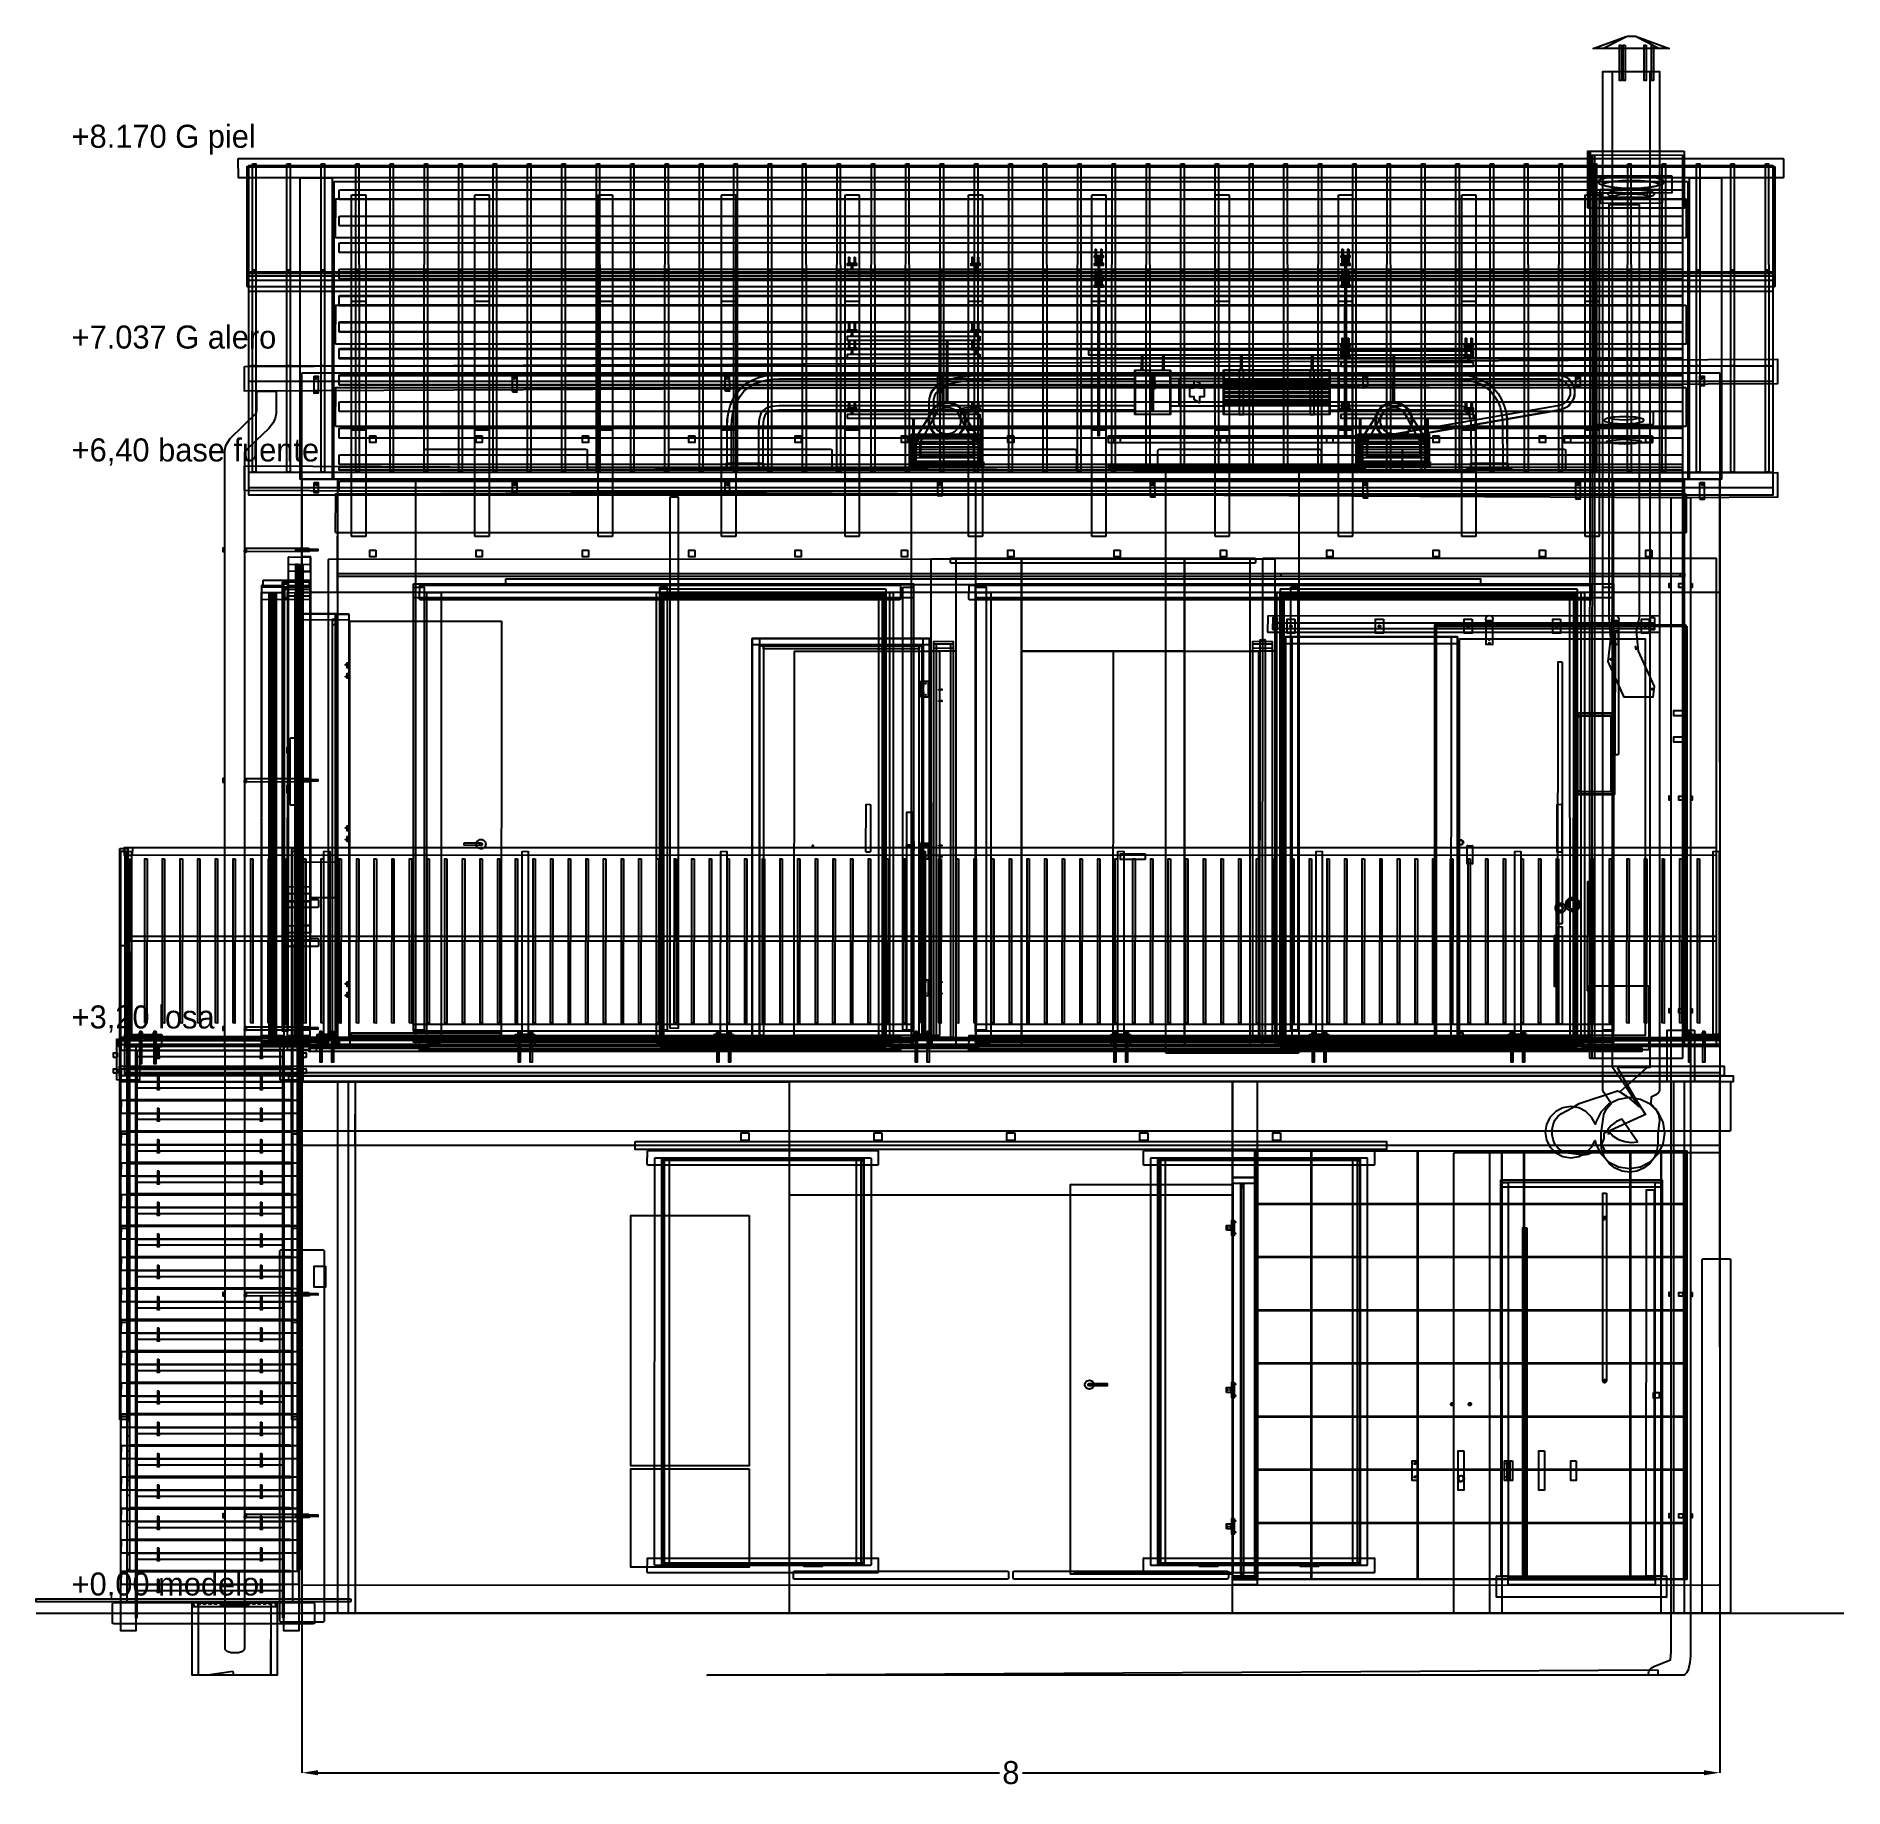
# Model space of a CAD drawing. Header units: metres. Extents: x 292.5 to 342.7, y -1 to 8.9.
# Drawn here: x 292.5 to 302.7, y -0.99 to 8.9 of the extents above.
import ezdxf

# ---------------------------------------------------------------- set-up
doc = ezdxf.new("R2010")
doc.units = ezdxf.units.M
for name, color, linetype in [('COTAS', 4, 'Continuous'), ('TEXTOS', 7, 'Continuous'), ('VISTA', 8, 'Continuous')]:
    doc.layers.add(name, color=color, linetype=linetype)
doc.dimstyles.get("Standard").update_dxf_attribs({"dimtxt": 2.5, "dimasz": 2.5, "dimexe": 1.25, "dimexo": 0.625, "dimtad": 1, "dimcen": 2.5, "dimazin": 3, "dimtfac": 1, "dimtmove": 0, "dimatfit": 3})

msp = doc.modelspace()

# ---------------------------------------------------------------- texts
at = {"layer": 'TEXTOS'}
for s, p in [('+8.170 G piel', (292.7, 8.27)), ('+7.037 G alero', (292.7, 7.137)), ('+6,40 base fuente', (292.7, 6.5)), ('+3,20 losa', (292.7, 3.3)), ('+0,00 modelo', (292.7, 0.1))]:
    msp.add_text(s, height=0.13, dxfattribs=at).set_placement(p)

# ---------------------------------------------------------------- blocks, each defined once
blk = doc.blocks.new('_CLOSEDFILLED')
at = {"color": 0, "linetype": 'BYBLOCK'}
blk.add_solid([(-1, 0.16), (0, 0), (-1, -0.16)], dxfattribs=at)
blk = doc.blocks.new('*D1')
for p, q in [((294, 0), (294, -0.9)), ((302, 0), (302, -0.9)), ((294.09, -0.9), (297.935, -0.9)), ((298.065, -0.9), (301.91, -0.9))]:
    blk.add_line(p, q)
at = {"layer": 'Defpoints'}
for p in [(294, 0), (302, 0), (294, -0.9)]:
    blk.add_point(p, dxfattribs=at)
at = {"layer": 'COTAS', "xscale": 0.09, "yscale": 0.09, "rotation": 180}
blk.add_blockref('_CLOSEDFILLED', (294, -0.9), dxfattribs=at)
at = {"layer": 'COTAS', "xscale": 0.09, "yscale": 0.09}
blk.add_blockref('_CLOSEDFILLED', (302, -0.9), dxfattribs=at)
at = {"layer": 'COTAS', "insert": (298, -0.9), "char_height": 0.13, "attachment_point": 5}
blk.add_mtext('8', dxfattribs=at)

# ---------------------------------------------------------------- dimensions: what is measured, and where the dimension line sits
at = {"layer": 'COTAS'}
dim = msp.add_linear_dim(base=(294, -0.9), p1=(294, 0), p2=(302, 0), dimstyle='Standard', override={"dimtxt": 0.13, "dimasz": 0.09}, dxfattribs=at)
dim.commit()
dim.dimension.update_dxf_attribs({"geometry": '*D1', "text_midpoint": (298, -0.9)})

# ---------------------------------------------------------------- linework, layer by layer
at = {"layer": 'VISTA'}
msp.add_line((292.5, 0), (302.7, 0), dxfattribs=at)
for points in [[(301.525, 8.9), (301.715, 8.83), (301.285, 8.83), (301.477, 8.9), (301.525, 8.9)], [(301.525, 8.9), (301.66, 8.83), (301.34, 8.83), (301.477, 8.9), (301.525, 8.9)], [(301.446, 8.85), (301.446, 8.65), (301.434, 8.65), (301.434, 8.85), (301.446, 8.85)], [(301.446, 8.85), (301.446, 8.65), (301.434, 8.65), (301.434, 8.85), (301.446, 8.85)], [(301.467, 8.85), (301.467, 8.65), (301.455, 8.65), (301.455, 8.85), (301.467, 8.85)], [(301.467, 8.85), (301.467, 8.65), (301.455, 8.65), (301.455, 8.85), (301.467, 8.85)], [(301.585, 8.85), (301.585, 8.65), (301.573, 8.65), (301.573, 8.85), (301.585, 8.85)], [(301.626, 8.85), (301.626, 8.65), (301.614, 8.65), (301.614, 8.85), (301.626, 8.85)], [(301.055, 2.7), (301.055, 2.73), (301.059, 2.757), (301.069, 2.782), (301.086, 2.804), (301.107, 2.821), (301.167, 2.852), (301.207, 2.876), (301.422, 2.948), (301.436, 2.942), (301.469, 2.972), (301.395, 3.08), (301.395, 8.7), (301.605, 8.7), (301.605, 3.08), (301.591, 3.08), (301.479, 2.981), (301.523, 2.905), (301.581, 2.814), (301.578, 2.812), (301.346, 2.708), (301.345, 2.68), (301.337, 2.655), (301.332, 2.647), (301.355, 2.6), (301.284, 2.6), (301.256, 2.588), (301.231, 2.585), (301.133, 2.599), (301.107, 2.609), (301.086, 2.626), (301.069, 2.648), (301.059, 2.673), (301.055, 2.7)], [(301.345, 2.815), (301.36, 2.847), (301.388, 2.876), (301.345, 2.938), (301.34, 2.95), (301.34, 8.7), (301.66, 8.7), (301.66, 2.95), (301.655, 2.938), (301.639, 2.926), (301.613, 2.913), (301.611, 2.875), (301.637, 2.847), (301.654, 2.815), (301.66, 2.78), (301.65, 2.708), (301.65, 2.65), (301.645, 2.609), (301.629, 2.57), (301.603, 2.537), (301.57, 2.511), (301.531, 2.495), (301.49, 2.49), (301.449, 2.495), (301.41, 2.511), (301.377, 2.537), (301.351, 2.57), (301.335, 2.609), (301.33, 2.65), (301.33, 2.71), (301.345, 2.815)], [(293.64, 8.208), (293.642, 8.21), (302.358, 8.21), (302.36, 8.208), (302.36, 8.102), (302.358, 8.1), (293.641, 8.101), (293.64, 8.208)], [(302.308, 8.165), (302.31, 8.163), (302.31, 7.487), (302.308, 7.485), (293.692, 7.485), (293.69, 7.487), (293.691, 8.164), (302.308, 8.165)], [(302.3, 7.037), (293.7, 7.037), (293.7, 8.17), (302.3, 8.17), (302.3, 7.037)], [(302.3, 6.951), (293.7, 6.951), (293.7, 8.162), (302.3, 8.162), (302.3, 6.951)], [(293.721, 8.18), (293.739, 8.18), (293.739, 7.041), (293.737, 7.039), (293.723, 7.039), (293.721, 7.041), (293.721, 8.18)], [(293.915, 8.18), (293.933, 8.18), (293.933, 7.041), (293.931, 7.039), (293.916, 7.039), (293.914, 7.041), (293.915, 8.18)], [(294.109, 8.18), (294.127, 8.18), (294.127, 7.041), (294.125, 7.039), (294.111, 7.039), (294.108, 7.041), (294.109, 8.18)], [(294.303, 8.18), (294.321, 8.18), (294.322, 7.041), (294.32, 7.039), (294.305, 7.039), (294.303, 7.041), (294.303, 8.18)], [(294.497, 8.18), (294.515, 8.18), (294.515, 7.041), (294.513, 7.039), (294.498, 7.039), (294.497, 7.041), (294.497, 8.18)], [(294.691, 8.18), (294.709, 8.18), (294.709, 7.041), (294.707, 7.039), (294.692, 7.039), (294.69, 7.041), (294.691, 8.18)], [(294.885, 8.18), (294.903, 8.18), (294.904, 7.041), (294.901, 7.039), (294.887, 7.039), (294.885, 7.041), (294.885, 8.18)], [(295.079, 8.18), (295.097, 8.18), (295.098, 7.041), (295.096, 7.039), (295.081, 7.039), (295.079, 7.041), (295.079, 8.18)], [(295.273, 8.18), (295.291, 8.18), (295.291, 7.041), (295.289, 7.039), (295.274, 7.039), (295.272, 7.041), (295.273, 8.18)], [(295.467, 8.18), (295.485, 8.18), (295.485, 7.041), (295.483, 7.039), (295.469, 7.039), (295.466, 7.041), (295.467, 8.18)], [(295.661, 8.18), (295.679, 8.18), (295.68, 7.041), (295.678, 7.039), (295.663, 7.039), (295.661, 7.041), (295.661, 8.18)], [(295.855, 8.18), (295.873, 8.18), (295.873, 7.041), (295.872, 7.039), (295.857, 7.039), (295.855, 7.041), (295.855, 8.18)], [(296.049, 8.18), (296.067, 8.18), (296.068, 7.041), (296.065, 7.039), (296.051, 7.039), (296.048, 7.041), (296.049, 8.18)], [(296.243, 8.18), (296.261, 8.18), (296.262, 7.041), (296.26, 7.039), (296.245, 7.039), (296.243, 7.041), (296.243, 8.18)], [(296.437, 8.18), (296.455, 8.18), (296.456, 7.041), (296.453, 7.039), (296.438, 7.039), (296.436, 7.041), (296.437, 8.18)], [(296.631, 8.18), (296.649, 8.18), (296.649, 7.041), (296.647, 7.039), (296.632, 7.039), (296.63, 7.041), (296.631, 8.18)], [(296.825, 8.18), (296.843, 8.18), (296.844, 7.041), (296.841, 7.039), (296.827, 7.039), (296.824, 7.041), (296.825, 8.18)], [(297.019, 8.18), (297.037, 8.18), (297.038, 7.041), (297.036, 7.039), (297.02, 7.039), (297.018, 7.041), (297.019, 8.18)], [(297.213, 8.18), (297.231, 8.18), (297.232, 7.041), (297.23, 7.039), (297.214, 7.039), (297.212, 7.041), (297.213, 8.18)], [(297.407, 8.18), (297.425, 8.18), (297.426, 7.041), (297.423, 7.039), (297.409, 7.039), (297.406, 7.041), (297.407, 8.18)], [(297.601, 8.18), (297.619, 8.18), (297.62, 7.041), (297.618, 7.039), (297.603, 7.039), (297.601, 7.041), (297.601, 8.18)], [(297.795, 8.18), (297.813, 8.18), (297.814, 7.041), (297.812, 7.039), (297.797, 7.039), (297.794, 7.041), (297.795, 8.18)], [(297.989, 8.18), (298.007, 8.18), (298.007, 7.041), (298.005, 7.039), (297.99, 7.039), (297.988, 7.041), (297.989, 8.18)], [(298.183, 8.18), (298.201, 8.18), (298.202, 7.041), (298.199, 7.039), (298.185, 7.039), (298.182, 7.041), (298.183, 8.18)], [(298.377, 8.18), (298.395, 8.18), (298.395, 7.041), (298.393, 7.039), (298.378, 7.039), (298.376, 7.041), (298.377, 8.18)], [(298.571, 8.18), (298.589, 8.18), (298.589, 7.041), (298.587, 7.039), (298.572, 7.039), (298.57, 7.041), (298.571, 8.18)], [(298.765, 8.18), (298.783, 8.18), (298.784, 7.041), (298.781, 7.039), (298.767, 7.039), (298.764, 7.041), (298.765, 8.18)], [(298.959, 8.18), (298.977, 8.18), (298.978, 7.041), (298.976, 7.039), (298.961, 7.039), (298.959, 7.041), (298.959, 8.18)], [(299.153, 8.18), (299.171, 8.18), (299.172, 7.041), (299.169, 7.039), (299.155, 7.039), (299.152, 7.041), (299.153, 8.18)], [(299.347, 8.18), (299.365, 8.18), (299.366, 7.041), (299.364, 7.039), (299.349, 7.039), (299.346, 7.041), (299.347, 8.18)], [(299.541, 8.18), (299.559, 8.18), (299.56, 7.041), (299.557, 7.039), (299.543, 7.039), (299.54, 7.041), (299.541, 8.18)], [(299.735, 8.18), (299.753, 8.18), (299.753, 7.041), (299.751, 7.039), (299.736, 7.039), (299.734, 7.041), (299.735, 8.18)], [(299.929, 8.18), (299.947, 8.18), (299.947, 7.041), (299.945, 7.039), (299.93, 7.039), (299.928, 7.041), (299.929, 8.18)], [(300.123, 8.18), (300.141, 8.18), (300.142, 7.041), (300.139, 7.039), (300.125, 7.039), (300.122, 7.041), (300.123, 8.18)], [(300.317, 8.18), (300.335, 8.18), (300.336, 7.041), (300.334, 7.039), (300.319, 7.039), (300.317, 7.041), (300.317, 8.18)], [(300.511, 8.18), (300.529, 8.18), (300.53, 7.041), (300.527, 7.039), (300.513, 7.039), (300.51, 7.041), (300.511, 8.18)], [(300.705, 8.18), (300.723, 8.18), (300.724, 7.041), (300.721, 7.039), (300.707, 7.039), (300.704, 7.041), (300.705, 8.18)], [(300.899, 8.18), (300.917, 8.18), (300.918, 7.041), (300.916, 7.039), (300.901, 7.039), (300.899, 7.041), (300.899, 8.18)], [(301.093, 8.18), (301.111, 8.18), (301.111, 7.041), (301.109, 7.039), (301.094, 7.039), (301.092, 7.041), (301.093, 8.18)], [(301.268, 8.249), (301.267, 7.93), (301.256, 7.931), (301.256, 8.25), (301.268, 8.249)], [(301.799, 8.25), (301.799, 7.93), (301.259, 7.93), (301.259, 8.25), (301.799, 8.25)], [(301.799, 8.25), (301.799, 7.93), (301.259, 7.93), (301.259, 8.25), (301.799, 8.25)], [(301.291, 8.23), (301.293, 8.228), (301.293, 3.132), (301.291, 3.13), (301.27, 3.13), (301.267, 3.132), (301.268, 8.229), (301.291, 8.23)], [(301.788, 8.23), (301.79, 8.228), (301.79, 3.132), (301.788, 3.13), (301.282, 3.13), (301.28, 3.132), (301.281, 8.229), (301.788, 8.23)], [(301.788, 8.23), (301.79, 8.228), (301.79, 3.132), (301.788, 3.13), (301.282, 3.13), (301.28, 3.132), (301.281, 8.229), (301.788, 8.23)], [(301.287, 8.18), (301.305, 8.18), (301.305, 7.041), (301.303, 7.039), (301.288, 7.039), (301.286, 7.041), (301.287, 8.18)], [(301.481, 8.18), (301.499, 8.18), (301.5, 7.041), (301.497, 7.039), (301.483, 7.039), (301.48, 7.041), (301.481, 8.18)], [(301.675, 8.18), (301.693, 8.18), (301.694, 7.041), (301.692, 7.039), (301.676, 7.039), (301.675, 7.041), (301.675, 8.18)], [(301.869, 8.18), (301.887, 8.18), (301.888, 7.041), (301.885, 7.039), (301.871, 7.039), (301.868, 7.041), (301.869, 8.18)], [(302.063, 8.18), (302.081, 8.18), (302.082, 7.041), (302.079, 7.039), (302.065, 7.039), (302.062, 7.041), (302.063, 8.18)], [(302.257, 8.18), (302.275, 8.18), (302.276, 7.041), (302.274, 7.039), (302.259, 7.039), (302.257, 7.041), (302.257, 8.18)], [(293.99, 8.1), (294.17, 8.1), (294.17, 6.4), (293.99, 6.4), (293.99, 8.1)], [(301.818, 8.08), (301.82, 8.078), (301.82, 6.402), (301.818, 6.4), (294.182, 6.4), (294.18, 6.402), (294.181, 8.079), (301.818, 8.08)], [(301.729, 8.112), (301.73, 8.015), (301.271, 8.014), (301.27, 8.111), (301.729, 8.112)], [(301.651, 8.057), (301.678, 8.066), (301.687, 8.077), (301.678, 8.087), (301.651, 8.096), (301.61, 8.104), (301.558, 8.109), (301.5, 8.111), (301.442, 8.109), (301.39, 8.104), (301.349, 8.096), (301.322, 8.087), (301.313, 8.077), (301.322, 8.066), (301.349, 8.057), (301.39, 8.049), (301.442, 8.044), (301.5, 8.043), (301.558, 8.044), (301.61, 8.049), (301.651, 8.057)], [(301.34, 8.061), (301.363, 8.053), (301.401, 8.046), (301.448, 8.042), (301.5, 8.04), (301.552, 8.042), (301.599, 8.046), (301.637, 8.053), (301.662, 8.063), (301.637, 8.073), (301.599, 8.08), (301.552, 8.084), (301.5, 8.086), (301.448, 8.084), (301.401, 8.08), (301.363, 8.073), (301.339, 8.064), (301.34, 8.061)], [(301.83, 8.1), (302.01, 8.1), (302.01, 6.4), (301.83, 6.4), (301.83, 8.1)], [(301.808, 7.982), (301.81, 7.98), (301.81, 7.764), (301.808, 7.762), (294.192, 7.762), (294.19, 7.764), (294.191, 7.981), (301.808, 7.982)], [(294.212, 8.033), (301.788, 8.033), (301.79, 8.031), (301.79, 7.98), (301.788, 7.978), (294.212, 7.978), (294.21, 7.98), (294.21, 8.031), (294.212, 8.033)], [(294.282, 8.004), (294.358, 8.004), (294.36, 8.002), (294.36, 6.678), (294.358, 6.676), (294.282, 6.676), (294.28, 6.678), (294.28, 8.002), (294.282, 8.004)], [(294.978, 8.004), (295.054, 8.004), (295.056, 8.002), (295.056, 6.678), (295.054, 6.676), (294.978, 6.676), (294.976, 6.678), (294.976, 8.002), (294.978, 8.004)], [(295.674, 8.004), (295.75, 8.004), (295.752, 8.002), (295.752, 6.678), (295.75, 6.676), (295.674, 6.676), (295.672, 6.678), (295.672, 8.002), (295.674, 8.004)], [(296.37, 8.004), (296.446, 8.004), (296.448, 8.002), (296.448, 6.678), (296.446, 6.676), (296.37, 6.676), (296.368, 6.678), (296.368, 8.002), (296.37, 8.004)], [(297.066, 8.004), (297.142, 8.004), (297.144, 8.002), (297.144, 6.678), (297.142, 6.676), (297.066, 6.676), (297.064, 6.678), (297.064, 8.002), (297.066, 8.004)], [(297.762, 8.004), (297.838, 8.004), (297.84, 8.002), (297.84, 6.678), (297.838, 6.676), (297.762, 6.676), (297.76, 6.678), (297.76, 8.002), (297.762, 8.004)], [(298.458, 8.004), (298.534, 8.004), (298.536, 8.002), (298.536, 6.678), (298.534, 6.676), (298.458, 6.676), (298.456, 6.678), (298.456, 8.002), (298.458, 8.004)], [(299.154, 8.004), (299.23, 8.004), (299.232, 8.002), (299.232, 6.678), (299.23, 6.676), (299.154, 6.676), (299.152, 6.678), (299.152, 8.002), (299.154, 8.004)], [(299.85, 8.004), (299.926, 8.004), (299.928, 8.002), (299.928, 6.678), (299.926, 6.676), (299.85, 6.676), (299.848, 6.678), (299.848, 8.002), (299.85, 8.004)], [(300.546, 8.004), (300.622, 8.004), (300.624, 8.002), (300.624, 6.678), (300.622, 6.676), (300.546, 6.676), (300.544, 6.678), (300.544, 8.002), (300.546, 8.004)], [(301.242, 8.004), (301.318, 8.004), (301.32, 8.002), (301.32, 6.678), (301.318, 6.676), (301.242, 6.676), (301.24, 6.678), (301.24, 8.002), (301.242, 8.004)], [(301.674, 8.035), (301.675, 7.957), (301.326, 7.956), (301.325, 8.034), (301.674, 8.035)], [(301.59, 8.015), (301.59, 7.99), (301.33, 7.99), (301.33, 8.015), (301.59, 8.015)], [(301.5, 8.033), (301.422, 8.028), (301.393, 8.023), (301.374, 8.016), (301.368, 8.009), (301.374, 8.002), (301.393, 7.995), (301.422, 7.99), (301.5, 7.985), (301.578, 7.99), (301.607, 7.995), (301.626, 8.002), (301.632, 8.009), (301.626, 8.016), (301.607, 8.023), (301.541, 8.031), (301.5, 8.033)], [(301.465, 7.984), (301.5, 7.983), (301.567, 7.987), (301.604, 7.995), (301.567, 8.004), (301.5, 8.008), (301.433, 8.004), (301.396, 7.995), (301.408, 7.991), (301.465, 7.984)], [(294.212, 7.884), (301.788, 7.884), (301.79, 7.882), (301.79, 7.831), (301.788, 7.829), (294.212, 7.829), (294.21, 7.831), (294.21, 7.882), (294.212, 7.884)], [(301.37, 5.371), (301.386, 5.5), (301.375, 5.62), (301.375, 7.95), (301.545, 7.95), (301.545, 5.62), (301.528, 5.54), (301.54, 5.429), (301.63, 5.23), (301.622, 5.17), (301.461, 5.17), (301.37, 5.371)], [(294.212, 7.734), (301.788, 7.734), (301.79, 7.732), (301.79, 7.681), (301.788, 7.679), (294.212, 7.679), (294.21, 7.681), (294.21, 7.732), (294.212, 7.734)], [(297.09, 7.653), (297.09, 7.61), (297.086, 7.61), (297.086, 7.653), (297.09, 7.653)], [(297.122, 7.653), (297.122, 7.61), (297.118, 7.61), (297.118, 7.653), (297.122, 7.653)], [(297.786, 7.653), (297.786, 7.61), (297.782, 7.61), (297.782, 7.653), (297.786, 7.653)], [(297.818, 7.653), (297.818, 7.61), (297.814, 7.61), (297.814, 7.653), (297.818, 7.653)], [(298.471, 7.663), (298.521, 7.663), (298.521, 7.651), (298.471, 7.651), (298.471, 7.663)], [(298.482, 7.698), (298.482, 7.655), (298.478, 7.655), (298.478, 7.698), (298.482, 7.698)], [(298.482, 7.653), (298.482, 7.61), (298.478, 7.61), (298.478, 7.653), (298.482, 7.653)], [(298.499, 7.655), (298.499, 6.645), (298.493, 6.645), (298.494, 7.655), (298.499, 7.655)], [(298.514, 7.698), (298.514, 7.655), (298.51, 7.655), (298.51, 7.698), (298.514, 7.698)], [(298.514, 7.653), (298.514, 7.61), (298.51, 7.61), (298.51, 7.653), (298.514, 7.653)], [(299.863, 7.663), (299.913, 7.663), (299.913, 7.651), (299.863, 7.651), (299.863, 7.663)], [(299.874, 7.698), (299.874, 7.655), (299.87, 7.655), (299.87, 7.698), (299.874, 7.698)], [(299.874, 7.653), (299.874, 7.61), (299.87, 7.61), (299.87, 7.653), (299.874, 7.653)], [(299.891, 7.655), (299.891, 6.645), (299.885, 6.645), (299.886, 7.655), (299.891, 7.655)], [(299.906, 7.698), (299.906, 7.655), (299.902, 7.655), (299.902, 7.698), (299.906, 7.698)], [(299.906, 7.653), (299.906, 7.61), (299.902, 7.61), (299.902, 7.653), (299.906, 7.653)], [(293.7, 7.57), (302.3, 7.57), (302.3, 6.437), (293.7, 6.437), (293.7, 7.57)], [(293.7, 7.562), (302.3, 7.562), (302.3, 6.351), (293.7, 6.351), (293.7, 7.562)], [(293.723, 7.581), (293.737, 7.581), (293.739, 7.579), (293.739, 6.441), (293.737, 6.439), (293.723, 6.439), (293.721, 6.441), (293.721, 7.579), (293.723, 7.581)], [(293.916, 7.581), (293.931, 7.581), (293.933, 7.579), (293.933, 6.441), (293.931, 6.439), (293.916, 6.439), (293.914, 6.441), (293.914, 7.579), (293.916, 7.581)], [(294.111, 7.581), (294.125, 7.581), (294.127, 7.579), (294.127, 6.441), (294.125, 6.439), (294.111, 6.439), (294.108, 6.441), (294.108, 7.579), (294.111, 7.581)], [(294.212, 7.585), (301.788, 7.585), (301.79, 7.583), (301.79, 7.532), (301.788, 7.53), (294.212, 7.53), (294.21, 7.532), (294.21, 7.583), (294.212, 7.585)], [(294.305, 7.581), (294.32, 7.581), (294.322, 7.579), (294.322, 6.441), (294.32, 6.439), (294.305, 6.439), (294.303, 6.441), (294.303, 7.579), (294.305, 7.581)], [(294.498, 7.581), (294.513, 7.581), (294.515, 7.579), (294.515, 6.441), (294.513, 6.439), (294.498, 6.439), (294.497, 6.441), (294.497, 7.579), (294.498, 7.581)], [(294.692, 7.581), (294.707, 7.581), (294.709, 7.579), (294.709, 6.441), (294.707, 6.439), (294.692, 6.439), (294.69, 6.441), (294.69, 7.579), (294.692, 7.581)], [(294.887, 7.581), (294.901, 7.581), (294.904, 7.579), (294.904, 6.441), (294.901, 6.439), (294.887, 6.439), (294.885, 6.441), (294.885, 7.579), (294.887, 7.581)], [(295.081, 7.581), (295.096, 7.581), (295.098, 7.579), (295.098, 6.441), (295.096, 6.439), (295.081, 6.439), (295.079, 6.441), (295.079, 7.579), (295.081, 7.581)], [(295.274, 7.581), (295.289, 7.581), (295.291, 7.579), (295.291, 6.441), (295.289, 6.439), (295.274, 6.439), (295.272, 6.441), (295.272, 7.579), (295.274, 7.581)], [(295.469, 7.581), (295.483, 7.581), (295.485, 7.579), (295.485, 6.441), (295.483, 6.439), (295.469, 6.439), (295.466, 6.441), (295.466, 7.579), (295.469, 7.581)], [(295.663, 7.581), (295.678, 7.581), (295.68, 7.579), (295.68, 6.441), (295.678, 6.439), (295.663, 6.439), (295.661, 6.441), (295.661, 7.579), (295.663, 7.581)], [(295.857, 7.581), (295.872, 7.581), (295.873, 7.579), (295.873, 6.441), (295.872, 6.439), (295.857, 6.439), (295.855, 6.441), (295.855, 7.579), (295.857, 7.581)], [(296.051, 7.581), (296.065, 7.581), (296.068, 7.579), (296.068, 6.441), (296.065, 6.439), (296.051, 6.439), (296.048, 6.441), (296.048, 7.579), (296.051, 7.581)], [(296.245, 7.581), (296.26, 7.581), (296.262, 7.579), (296.262, 6.441), (296.26, 6.439), (296.245, 6.439), (296.243, 6.441), (296.243, 7.579), (296.245, 7.581)], [(296.438, 7.581), (296.453, 7.581), (296.456, 7.579), (296.456, 6.441), (296.453, 6.439), (296.438, 6.439), (296.436, 6.441), (296.436, 7.579), (296.438, 7.581)], [(296.632, 7.581), (296.647, 7.581), (296.649, 7.579), (296.649, 6.441), (296.647, 6.439), (296.632, 6.439), (296.63, 6.441), (296.63, 7.579), (296.632, 7.581)], [(296.827, 7.581), (296.841, 7.581), (296.844, 7.579), (296.844, 6.441), (296.841, 6.439), (296.827, 6.439), (296.824, 6.441), (296.824, 7.579), (296.827, 7.581)], [(297.02, 7.581), (297.036, 7.581), (297.038, 7.579), (297.038, 6.441), (297.036, 6.439), (297.02, 6.439), (297.018, 6.441), (297.018, 7.579), (297.02, 7.581)], [(297.079, 7.618), (297.129, 7.618), (297.129, 7.606), (297.079, 7.606), (297.079, 7.618)], [(297.825, 7.583), (297.825, 7.558), (297.079, 7.558), (297.079, 7.583), (297.825, 7.583)], [(297.107, 7.61), (297.107, 7.585), (297.101, 7.585), (297.102, 7.61), (297.107, 7.61)], [(297.214, 7.581), (297.23, 7.581), (297.232, 7.579), (297.232, 6.441), (297.23, 6.439), (297.214, 6.439), (297.212, 6.441), (297.212, 7.579), (297.214, 7.581)], [(297.409, 7.581), (297.423, 7.581), (297.426, 7.579), (297.426, 6.441), (297.423, 6.439), (297.409, 6.439), (297.406, 6.441), (297.406, 7.579), (297.409, 7.581)], [(297.603, 7.558), (297.603, 6.995), (297.597, 6.995), (297.598, 7.558), (297.603, 7.558)], [(297.603, 7.581), (297.618, 7.581), (297.62, 7.579), (297.62, 6.441), (297.618, 6.439), (297.603, 6.439), (297.601, 6.441), (297.601, 7.579), (297.603, 7.581)], [(297.775, 7.618), (297.825, 7.618), (297.825, 7.606), (297.775, 7.606), (297.775, 7.618)], [(297.797, 7.581), (297.812, 7.581), (297.814, 7.579), (297.814, 6.441), (297.812, 6.439), (297.797, 6.439), (297.794, 6.441), (297.794, 7.579), (297.797, 7.581)], [(297.803, 7.61), (297.803, 7.585), (297.797, 7.585), (297.798, 7.61), (297.803, 7.61)], [(297.99, 7.581), (298.005, 7.581), (298.007, 7.579), (298.007, 6.441), (298.005, 6.439), (297.99, 6.439), (297.988, 6.441), (297.988, 7.579), (297.99, 7.581)], [(298.185, 7.581), (298.199, 7.581), (298.202, 7.579), (298.202, 6.441), (298.199, 6.439), (298.185, 6.439), (298.182, 6.441), (298.182, 7.579), (298.185, 7.581)], [(298.378, 7.581), (298.393, 7.581), (298.395, 7.579), (298.395, 6.441), (298.393, 6.439), (298.378, 6.439), (298.376, 6.441), (298.376, 7.579), (298.378, 7.581)], [(298.471, 7.618), (298.521, 7.618), (298.521, 7.606), (298.471, 7.606), (298.471, 7.618)], [(298.482, 7.576), (298.482, 7.533), (298.478, 7.533), (298.478, 7.576), (298.482, 7.576)], [(298.499, 7.61), (298.499, 7.13), (298.493, 7.13), (298.494, 7.61), (298.499, 7.61)], [(298.514, 7.576), (298.514, 7.533), (298.51, 7.533), (298.51, 7.576), (298.514, 7.576)], [(298.572, 7.581), (298.587, 7.581), (298.589, 7.579), (298.589, 6.441), (298.587, 6.439), (298.572, 6.439), (298.57, 6.441), (298.57, 7.579), (298.572, 7.581)], [(298.767, 7.581), (298.781, 7.581), (298.784, 7.579), (298.784, 6.441), (298.781, 6.439), (298.767, 6.439), (298.764, 6.441), (298.764, 7.579), (298.767, 7.581)], [(298.961, 7.581), (298.976, 7.581), (298.978, 7.579), (298.978, 6.441), (298.976, 6.439), (298.961, 6.439), (298.959, 6.441), (298.959, 7.579), (298.961, 7.581)], [(299.155, 7.581), (299.169, 7.581), (299.172, 7.579), (299.172, 6.441), (299.169, 6.439), (299.155, 6.439), (299.152, 6.441), (299.152, 7.579), (299.155, 7.581)], [(299.349, 7.581), (299.364, 7.581), (299.366, 7.579), (299.366, 6.441), (299.364, 6.439), (299.349, 6.439), (299.346, 6.441), (299.346, 7.579), (299.349, 7.581)], [(299.543, 7.581), (299.557, 7.581), (299.56, 7.579), (299.56, 6.441), (299.557, 6.439), (299.543, 6.439), (299.54, 6.441), (299.54, 7.579), (299.543, 7.581)], [(299.736, 7.581), (299.751, 7.581), (299.753, 7.579), (299.753, 6.441), (299.751, 6.439), (299.736, 6.439), (299.734, 6.441), (299.734, 7.579), (299.736, 7.581)], [(299.863, 7.618), (299.913, 7.618), (299.913, 7.606), (299.863, 7.606), (299.863, 7.618)], [(299.874, 7.576), (299.874, 7.533), (299.87, 7.533), (299.87, 7.576), (299.874, 7.576)], [(299.891, 7.61), (299.891, 7.13), (299.885, 7.13), (299.886, 7.61), (299.891, 7.61)], [(299.906, 7.576), (299.906, 7.533), (299.902, 7.533), (299.902, 7.576), (299.906, 7.576)], [(299.93, 7.581), (299.945, 7.581), (299.947, 7.579), (299.947, 6.441), (299.945, 6.439), (299.93, 6.439), (299.928, 6.441), (299.928, 7.579), (299.93, 7.581)], [(300.125, 7.581), (300.139, 7.581), (300.142, 7.579), (300.142, 6.441), (300.139, 6.439), (300.125, 6.439), (300.122, 6.441), (300.122, 7.579), (300.125, 7.581)], [(300.319, 7.581), (300.334, 7.581), (300.336, 7.579), (300.336, 6.441), (300.334, 6.439), (300.319, 6.439), (300.317, 6.441), (300.317, 7.579), (300.319, 7.581)], [(300.513, 7.581), (300.527, 7.581), (300.53, 7.579), (300.53, 6.441), (300.527, 6.439), (300.513, 6.439), (300.51, 6.441), (300.51, 7.579), (300.513, 7.581)], [(300.707, 7.581), (300.721, 7.581), (300.724, 7.579), (300.724, 6.441), (300.721, 6.439), (300.707, 6.439), (300.704, 6.441), (300.704, 7.579), (300.707, 7.581)], [(300.901, 7.581), (300.916, 7.581), (300.918, 7.579), (300.918, 6.441), (300.916, 6.439), (300.901, 6.439), (300.899, 6.441), (300.899, 7.579), (300.901, 7.581)], [(301.094, 7.581), (301.109, 7.581), (301.111, 7.579), (301.111, 6.441), (301.109, 6.439), (301.094, 6.439), (301.092, 6.441), (301.092, 7.579), (301.094, 7.581)], [(301.288, 7.581), (301.303, 7.581), (301.305, 7.579), (301.305, 6.441), (301.303, 6.439), (301.288, 6.439), (301.286, 6.441), (301.286, 7.579), (301.288, 7.581)], [(301.483, 7.581), (301.497, 7.581), (301.5, 7.579), (301.5, 6.441), (301.497, 6.439), (301.483, 6.439), (301.48, 6.441), (301.48, 7.579), (301.483, 7.581)], [(301.676, 7.581), (301.692, 7.581), (301.694, 7.579), (301.694, 6.441), (301.692, 6.439), (301.676, 6.439), (301.675, 6.441), (301.675, 7.579), (301.676, 7.581)], [(301.871, 7.581), (301.885, 7.581), (301.888, 7.579), (301.888, 6.441), (301.885, 6.439), (301.871, 6.439), (301.868, 6.441), (301.868, 7.579), (301.871, 7.581)], [(302.065, 7.581), (302.079, 7.581), (302.082, 7.579), (302.082, 6.441), (302.079, 6.439), (302.065, 6.439), (302.062, 6.441), (302.062, 7.579), (302.065, 7.581)], [(302.259, 7.581), (302.274, 7.581), (302.276, 7.579), (302.276, 6.441), (302.274, 6.439), (302.259, 6.439), (302.257, 6.441), (302.257, 7.579), (302.259, 7.581)], [(302.308, 7.548), (302.31, 7.545), (302.31, 7.524), (302.308, 7.522), (293.692, 7.522), (293.69, 7.524), (293.691, 7.547), (302.308, 7.548)], [(293.7, 7.46), (302.3, 7.46), (302.3, 6.31), (293.7, 6.31), (293.7, 7.46)], [(298.471, 7.541), (298.521, 7.541), (298.521, 7.529), (298.471, 7.529), (298.471, 7.541)], [(298.471, 7.496), (298.521, 7.496), (298.521, 7.484), (298.471, 7.484), (298.471, 7.496)], [(298.482, 7.531), (298.482, 7.488), (298.478, 7.488), (298.478, 7.531), (298.482, 7.531)], [(298.499, 7.533), (298.499, 7.13), (298.493, 7.13), (298.494, 7.533), (298.499, 7.533)], [(298.499, 7.488), (298.499, 6.645), (298.493, 6.645), (298.494, 7.488), (298.499, 7.488)], [(298.514, 7.531), (298.514, 7.488), (298.51, 7.488), (298.51, 7.531), (298.514, 7.531)], [(299.863, 7.541), (299.913, 7.541), (299.913, 7.529), (299.863, 7.529), (299.863, 7.541)], [(299.863, 7.496), (299.913, 7.496), (299.913, 7.484), (299.863, 7.484), (299.863, 7.496)], [(299.874, 7.531), (299.874, 7.488), (299.87, 7.488), (299.87, 7.531), (299.874, 7.531)], [(299.891, 7.533), (299.891, 7.13), (299.885, 7.13), (299.886, 7.533), (299.891, 7.533)], [(299.891, 7.488), (299.891, 6.645), (299.885, 6.645), (299.886, 7.488), (299.891, 7.488)], [(299.906, 7.531), (299.906, 7.488), (299.902, 7.488), (299.902, 7.531), (299.906, 7.531)], [(301.808, 7.382), (301.81, 7.38), (301.81, 7.164), (301.808, 7.162), (294.192, 7.162), (294.19, 7.164), (294.191, 7.381), (301.808, 7.382)], [(294.212, 7.436), (301.788, 7.436), (301.79, 7.434), (301.79, 7.383), (301.788, 7.381), (294.212, 7.381), (294.21, 7.383), (294.21, 7.434), (294.212, 7.436)], [(294.212, 7.433), (301.788, 7.433), (301.79, 7.431), (301.79, 7.38), (301.788, 7.378), (294.212, 7.378), (294.21, 7.38), (294.21, 7.431), (294.212, 7.433)], [(294.28, 7.402), (294.282, 7.404), (294.358, 7.404), (294.36, 7.402), (294.36, 6.078), (294.358, 6.076), (294.282, 6.076), (294.28, 6.078), (294.28, 7.402)], [(294.976, 7.402), (294.978, 7.404), (295.054, 7.404), (295.056, 7.402), (295.056, 6.078), (295.054, 6.076), (294.978, 6.076), (294.976, 6.078), (294.976, 7.402)], [(295.672, 7.402), (295.674, 7.404), (295.75, 7.404), (295.752, 7.402), (295.752, 6.078), (295.75, 6.076), (295.674, 6.076), (295.672, 6.078), (295.672, 7.402)], [(296.368, 7.402), (296.37, 7.404), (296.446, 7.404), (296.448, 7.402), (296.448, 6.078), (296.446, 6.076), (296.37, 6.076), (296.368, 6.078), (296.368, 7.402)], [(297.064, 7.402), (297.066, 7.404), (297.142, 7.404), (297.144, 7.402), (297.144, 6.078), (297.142, 6.076), (297.066, 6.076), (297.064, 6.078), (297.064, 7.402)], [(297.76, 7.402), (297.762, 7.404), (297.838, 7.404), (297.84, 7.402), (297.84, 6.078), (297.838, 6.076), (297.762, 6.076), (297.76, 6.078), (297.76, 7.402)], [(298.456, 7.402), (298.458, 7.404), (298.534, 7.404), (298.536, 7.402), (298.536, 6.078), (298.534, 6.076), (298.458, 6.076), (298.456, 6.078), (298.456, 7.402)], [(299.152, 7.402), (299.154, 7.404), (299.23, 7.404), (299.232, 7.402), (299.232, 6.078), (299.23, 6.076), (299.154, 6.076), (299.152, 6.078), (299.152, 7.402)], [(299.848, 7.402), (299.85, 7.404), (299.926, 7.404), (299.928, 7.402), (299.928, 6.078), (299.926, 6.076), (299.85, 6.076), (299.848, 6.078), (299.848, 7.402)], [(300.544, 7.402), (300.546, 7.404), (300.622, 7.404), (300.624, 7.402), (300.624, 6.078), (300.622, 6.076), (300.546, 6.076), (300.544, 6.078), (300.544, 7.402)], [(301.24, 7.402), (301.242, 7.404), (301.318, 7.404), (301.32, 7.402), (301.32, 6.078), (301.318, 6.076), (301.242, 6.076), (301.24, 6.078), (301.24, 7.402)], [(294.212, 7.287), (301.788, 7.287), (301.79, 7.285), (301.79, 7.234), (301.788, 7.232), (294.212, 7.232), (294.21, 7.234), (294.21, 7.285), (294.212, 7.287)], [(294.212, 7.284), (301.788, 7.284), (301.79, 7.282), (301.79, 7.231), (301.788, 7.229), (294.212, 7.229), (294.21, 7.231), (294.21, 7.282), (294.212, 7.284)], [(297.09, 7.277), (297.09, 7.234), (297.086, 7.234), (297.086, 7.277), (297.09, 7.277)], [(297.122, 7.277), (297.122, 7.234), (297.118, 7.234), (297.118, 7.277), (297.122, 7.277)], [(297.786, 7.277), (297.786, 7.234), (297.782, 7.234), (297.782, 7.277), (297.786, 7.277)], [(297.818, 7.277), (297.818, 7.234), (297.814, 7.234), (297.814, 7.277), (297.818, 7.277)], [(297.079, 7.242), (297.129, 7.242), (297.129, 7.23), (297.079, 7.23), (297.079, 7.242)], [(297.825, 7.207), (297.825, 7.182), (297.079, 7.182), (297.079, 7.207), (297.825, 7.207)], [(297.079, 7.141), (297.129, 7.141), (297.129, 7.129), (297.079, 7.129), (297.079, 7.141)], [(297.09, 7.176), (297.09, 7.134), (297.086, 7.134), (297.086, 7.176), (297.09, 7.176)], [(297.107, 7.234), (297.107, 7.207), (297.101, 7.207), (297.102, 7.234), (297.107, 7.234)], [(297.122, 7.176), (297.122, 7.134), (297.118, 7.134), (297.118, 7.176), (297.122, 7.176)], [(297.643, 7.182), (297.643, 6.835), (297.637, 6.835), (297.638, 7.182), (297.643, 7.182)], [(297.775, 7.242), (297.825, 7.242), (297.825, 7.23), (297.775, 7.23), (297.775, 7.242)], [(297.775, 7.141), (297.825, 7.141), (297.825, 7.129), (297.775, 7.129), (297.775, 7.141)], [(297.786, 7.176), (297.786, 7.134), (297.782, 7.134), (297.782, 7.176), (297.786, 7.176)], [(297.803, 7.234), (297.803, 7.207), (297.797, 7.207), (297.798, 7.234), (297.803, 7.234)], [(297.818, 7.176), (297.818, 7.134), (297.814, 7.134), (297.814, 7.176), (297.818, 7.176)], [(299.863, 7.159), (299.913, 7.159), (299.913, 7.147), (299.863, 7.147), (299.863, 7.159)], [(299.874, 7.195), (299.874, 7.152), (299.87, 7.152), (299.87, 7.195), (299.874, 7.195)], [(299.891, 7.152), (299.891, 7.125), (299.885, 7.125), (299.886, 7.152), (299.891, 7.152)], [(299.906, 7.195), (299.906, 7.152), (299.902, 7.152), (299.902, 7.195), (299.906, 7.195)], [(300.559, 7.159), (300.609, 7.159), (300.609, 7.147), (300.559, 7.147), (300.559, 7.159)], [(300.57, 7.195), (300.57, 7.152), (300.566, 7.152), (300.566, 7.195), (300.57, 7.195)], [(300.587, 7.152), (300.587, 7.125), (300.581, 7.125), (300.582, 7.152), (300.587, 7.152)], [(300.602, 7.195), (300.602, 7.152), (300.598, 7.152), (300.598, 7.195), (300.602, 7.195)], [(293.675, 7.036), (302.325, 7.078), (302.325, 6.938), (293.675, 6.896), (293.675, 7.036)], [(294.212, 7.137), (301.788, 7.137), (301.79, 7.135), (301.79, 7.084), (301.788, 7.082), (294.212, 7.082), (294.21, 7.084), (294.21, 7.135), (294.212, 7.137)], [(294.212, 7.134), (301.788, 7.134), (301.79, 7.132), (301.79, 7.081), (301.788, 7.079), (294.212, 7.079), (294.21, 7.081), (294.21, 7.132), (294.212, 7.134)], [(297.825, 7.106), (297.825, 7.082), (297.079, 7.082), (297.079, 7.106), (297.825, 7.106)], [(297.107, 7.134), (297.107, 7.106), (297.101, 7.106), (297.102, 7.134), (297.107, 7.134)], [(297.643, 7.082), (297.643, 6.835), (297.637, 6.835), (297.638, 7.082), (297.643, 7.082)], [(297.803, 7.134), (297.803, 7.106), (297.797, 7.106), (297.798, 7.134), (297.803, 7.134)], [(299.944, 7.13), (299.944, 7.1), (298.44, 7.1), (298.44, 7.13), (299.944, 7.13)], [(299.944, 7.13), (299.944, 7.1), (298.44, 7.1), (298.44, 7.13), (299.944, 7.13)], [(298.743, 7.1), (298.743, 7.015), (298.737, 7.015), (298.738, 7.1), (298.743, 7.1)], [(298.743, 7.1), (298.743, 7.015), (298.737, 7.015), (298.738, 7.1), (298.743, 7.1)], [(298.863, 7.1), (298.863, 7.015), (298.857, 7.015), (298.858, 7.1), (298.863, 7.1)], [(298.863, 7.1), (298.863, 7.015), (298.857, 7.015), (298.858, 7.1), (298.863, 7.1)], [(299.303, 7.1), (299.303, 7.017), (299.297, 7.017), (299.298, 7.1), (299.303, 7.1)], [(299.303, 7.1), (299.303, 7.017), (299.297, 7.017), (299.298, 7.1), (299.303, 7.1)], [(299.703, 7.1), (299.703, 7.017), (299.697, 7.017), (299.698, 7.1), (299.703, 7.1)], [(299.703, 7.1), (299.703, 7.017), (299.697, 7.017), (299.698, 7.1), (299.703, 7.1)], [(300.609, 7.125), (300.609, 7.1), (299.863, 7.1), (299.863, 7.125), (300.609, 7.125)], [(299.863, 7.095), (299.913, 7.095), (299.913, 7.083), (299.863, 7.083), (299.863, 7.095)], [(300.609, 7.061), (300.609, 7.036), (299.863, 7.036), (299.863, 7.061), (300.609, 7.061)], [(299.874, 7.131), (299.874, 7.088), (299.87, 7.088), (299.87, 7.131), (299.874, 7.131)], [(299.891, 7.088), (299.891, 7.061), (299.885, 7.061), (299.886, 7.088), (299.891, 7.088)], [(299.906, 7.131), (299.906, 7.088), (299.902, 7.088), (299.902, 7.131), (299.906, 7.131)], [(300.163, 7.1), (300.163, 6.835), (300.157, 6.835), (300.158, 7.1), (300.163, 7.1)], [(300.559, 7.095), (300.609, 7.095), (300.609, 7.083), (300.559, 7.083), (300.559, 7.095)], [(300.57, 7.131), (300.57, 7.088), (300.566, 7.088), (300.566, 7.131), (300.57, 7.131)], [(300.587, 7.088), (300.587, 7.061), (300.581, 7.061), (300.582, 7.088), (300.587, 7.088)], [(300.602, 7.131), (300.602, 7.088), (300.598, 7.088), (300.598, 7.131), (300.602, 7.131)], [(294, 6.998), (294.002, 7), (301.998, 7), (302, 6.998), (302, 6.402), (301.998, 6.4), (294.002, 6.4), (294, 6.402), (294, 6.998)], [(294.068, 6.981), (294.091, 6.982), (294.092, 6.893), (294.068, 6.893), (294.068, 6.981)], [(294.083, 6.966), (294.078, 6.965), (294.077, 6.97), (294.082, 6.971), (294.083, 6.966)], [(294.212, 6.988), (301.788, 6.988), (301.79, 6.986), (301.79, 6.935), (301.788, 6.933), (294.212, 6.933), (294.21, 6.935), (294.21, 6.986), (294.212, 6.988)], [(294.212, 6.985), (301.788, 6.985), (301.79, 6.983), (301.79, 6.932), (301.788, 6.93), (294.212, 6.93), (294.21, 6.932), (294.21, 6.983), (294.212, 6.985)], [(295.188, 6.981), (295.212, 6.982), (295.212, 6.899), (295.188, 6.899), (295.188, 6.981)], [(295.203, 6.966), (295.198, 6.965), (295.197, 6.97), (295.202, 6.971), (295.203, 6.966)], [(296.388, 6.981), (296.411, 6.982), (296.412, 6.904), (296.388, 6.904), (296.388, 6.981)], [(296.403, 6.966), (296.398, 6.965), (296.397, 6.97), (296.402, 6.971), (296.403, 6.966)], [(296.399, 6.462), (296.399, 6.698), (296.4, 6.737), (296.406, 6.776), (296.416, 6.814), (296.431, 6.85), (296.451, 6.883), (296.476, 6.914), (296.507, 6.939), (296.54, 6.959), (296.576, 6.974), (296.614, 6.984), (296.653, 6.99), (296.693, 6.992), (298.7, 6.992), (298.7, 6.788), (296.693, 6.788), (296.654, 6.785), (296.631, 6.778), (296.62, 6.77), (296.612, 6.759), (296.605, 6.736), (296.601, 6.697), (296.601, 6.462), (296.399, 6.462)], [(296.399, 6.462), (296.399, 6.698), (296.401, 6.737), (296.406, 6.776), (296.416, 6.814), (296.431, 6.85), (296.451, 6.883), (296.477, 6.913), (296.507, 6.939), (296.54, 6.959), (296.576, 6.974), (296.614, 6.984), (296.653, 6.989), (296.693, 6.991), (298.7, 6.991), (298.7, 6.789), (296.693, 6.789), (296.654, 6.786), (296.631, 6.778), (296.62, 6.77), (296.612, 6.759), (296.604, 6.736), (296.601, 6.697), (296.601, 6.462), (296.399, 6.462)], [(296.424, 6.462), (296.424, 6.698), (296.426, 6.735), (296.431, 6.771), (296.44, 6.806), (296.453, 6.838), (296.472, 6.869), (296.494, 6.896), (296.521, 6.918), (296.552, 6.937), (296.584, 6.95), (296.619, 6.959), (296.655, 6.964), (296.693, 6.966), (298.7, 6.966), (298.7, 6.814), (296.693, 6.814), (296.649, 6.81), (296.62, 6.801), (296.602, 6.788), (296.589, 6.77), (296.58, 6.741), (296.576, 6.697), (296.576, 6.462), (296.424, 6.462)], [(296.578, 6.969), (296.578, 6.969), (296.578, 6.969), (296.578, 6.969)], [(297.538, 6.836), (297.54, 6.856), (297.549, 6.885), (297.558, 6.902), (297.579, 6.926), (297.608, 6.946), (297.644, 6.961), (297.685, 6.972), (297.787, 6.985), (297.932, 6.991), (298.7, 6.991), (298.7, 6.789), (297.936, 6.788), (297.843, 6.785), (297.742, 6.776), (297.74, 6.71), (297.734, 6.691), (297.724, 6.674), (297.712, 6.658), (297.696, 6.646), (297.679, 6.636), (297.66, 6.63), (297.64, 6.628), (297.62, 6.63), (297.601, 6.636), (297.584, 6.646), (297.568, 6.658), (297.556, 6.674), (297.546, 6.691), (297.54, 6.71), (297.538, 6.836)], [(297.539, 6.836), (297.541, 6.856), (297.55, 6.884), (297.559, 6.901), (297.58, 6.925), (297.609, 6.945), (297.644, 6.961), (297.685, 6.971), (297.787, 6.985), (297.932, 6.991), (298.7, 6.991), (298.7, 6.789), (297.936, 6.789), (297.843, 6.786), (297.741, 6.777), (297.739, 6.71), (297.733, 6.691), (297.724, 6.674), (297.711, 6.659), (297.696, 6.646), (297.679, 6.637), (297.66, 6.631), (297.64, 6.629), (297.62, 6.631), (297.601, 6.637), (297.584, 6.646), (297.569, 6.659), (297.556, 6.674), (297.547, 6.691), (297.541, 6.71), (297.539, 6.73), (297.539, 6.836)], [(297.565, 6.851), (297.573, 6.875), (297.579, 6.887), (297.597, 6.907), (297.622, 6.924), (297.653, 6.938), (297.689, 6.947), (297.789, 6.96), (297.933, 6.966), (298.7, 6.966), (298.7, 6.814), (297.935, 6.814), (297.842, 6.811), (297.738, 6.801), (297.716, 6.797), (297.715, 6.715), (297.703, 6.688), (297.682, 6.667), (297.669, 6.66), (297.64, 6.654), (297.611, 6.66), (297.586, 6.676), (297.57, 6.701), (297.565, 6.715), (297.565, 6.851)], [(297.588, 6.995), (297.612, 6.995), (297.612, 6.89), (297.588, 6.89), (297.588, 6.995)], [(297.588, 6.993), (297.612, 6.993), (297.612, 6.89), (297.588, 6.89), (297.588, 6.993)], [(297.588, 6.981), (297.611, 6.982), (297.612, 6.911), (297.588, 6.911), (297.588, 6.981)], [(297.603, 6.966), (297.598, 6.965), (297.597, 6.97), (297.602, 6.971), (297.603, 6.966)], [(298.9, 7.015), (298.9, 6.765), (298.7, 6.765), (298.7, 7.015), (298.9, 7.015)], [(298.9, 7.015), (298.9, 7.013), (298.7, 7.013), (298.7, 7.015), (298.9, 7.015)], [(298.9, 7.015), (298.9, 6.765), (298.7, 6.765), (298.7, 7.015), (298.9, 7.015)], [(298.9, 7.015), (298.9, 6.765), (298.7, 6.765), (298.7, 7.015), (298.9, 7.015)], [(298.9, 7.015), (298.9, 7.013), (298.7, 7.013), (298.7, 7.015), (298.9, 7.015)], [(298.9, 7.015), (298.9, 6.765), (298.7, 6.765), (298.7, 7.015), (298.9, 7.015)], [(298.7, 7.013), (298.702, 7.013), (298.702, 6.767), (298.7, 6.767), (298.7, 7.013)], [(298.7, 7.013), (298.702, 7.013), (298.702, 6.767), (298.7, 6.767), (298.7, 7.013)], [(298.746, 7.02), (298.746, 7.015), (298.734, 7.015), (298.734, 7.02), (298.746, 7.02)], [(298.746, 7.02), (298.746, 7.015), (298.734, 7.015), (298.734, 7.02), (298.746, 7.02)], [(298.803, 6.998), (298.803, 6.782), (298.785, 6.782), (298.785, 6.998), (298.803, 6.998)], [(298.803, 6.998), (298.803, 6.99), (298.785, 6.99), (298.785, 6.998), (298.803, 6.998)], [(298.803, 6.998), (298.803, 6.782), (298.785, 6.782), (298.785, 6.998), (298.803, 6.998)], [(298.803, 6.998), (298.803, 6.782), (298.785, 6.782), (298.785, 6.998), (298.803, 6.998)], [(298.803, 6.998), (298.803, 6.99), (298.785, 6.99), (298.785, 6.998), (298.803, 6.998)], [(298.803, 6.998), (298.803, 6.782), (298.785, 6.782), (298.785, 6.998), (298.803, 6.998)], [(298.788, 6.981), (298.811, 6.982), (298.812, 6.917), (298.788, 6.917), (298.788, 6.981)], [(298.795, 6.99), (298.795, 6.79), (298.793, 6.79), (298.793, 6.99), (298.795, 6.99)], [(298.795, 6.99), (298.795, 6.79), (298.793, 6.79), (298.793, 6.99), (298.795, 6.99)], [(298.803, 6.966), (298.798, 6.965), (298.797, 6.97), (298.802, 6.971), (298.803, 6.966)], [(298.866, 7.02), (298.866, 7.015), (298.854, 7.015), (298.854, 7.02), (298.866, 7.02)], [(298.866, 7.02), (298.866, 7.015), (298.854, 7.015), (298.854, 7.02), (298.866, 7.02)], [(298.898, 7.013), (298.9, 7.013), (298.9, 6.767), (298.898, 6.767), (298.898, 7.013)], [(298.898, 7.013), (298.9, 7.013), (298.9, 6.767), (298.898, 6.767), (298.898, 7.013)], [(298.9, 6.968), (298.95, 6.968), (298.95, 6.812), (298.9, 6.812), (298.9, 6.968)], [(298.9, 6.968), (298.95, 6.968), (298.95, 6.812), (298.9, 6.812), (298.9, 6.968)], [(298.95, 6.968), (299.15, 6.968), (299.15, 6.812), (298.95, 6.812), (298.95, 6.968)], [(298.95, 6.968), (299.15, 6.968), (299.15, 6.812), (298.95, 6.812), (298.95, 6.968)], [(299.01, 6.916), (299.035, 6.916), (299.035, 6.955), (299.065, 6.946), (299.065, 6.916), (299.09, 6.916), (299.09, 6.864), (299.065, 6.864), (299.065, 6.831), (299.035, 6.849), (299.035, 6.864), (299.01, 6.864), (299.01, 6.916)], [(299.01, 6.916), (299.035, 6.916), (299.035, 6.955), (299.065, 6.946), (299.065, 6.916), (299.09, 6.916), (299.09, 6.864), (299.065, 6.864), (299.065, 6.831), (299.035, 6.849), (299.035, 6.864), (299.01, 6.864), (299.01, 6.916)], [(299.15, 6.968), (299.2, 6.968), (299.2, 6.812), (299.15, 6.812), (299.15, 6.968)], [(299.15, 6.968), (299.2, 6.968), (299.2, 6.812), (299.15, 6.812), (299.15, 6.968)], [(299.2, 7.016), (299.8, 7.016), (299.8, 6.764), (299.2, 6.764), (299.2, 7.016)], [(299.2, 7.016), (299.8, 7.016), (299.8, 6.764), (299.2, 6.764), (299.2, 7.016)], [(299.2, 7.015), (299.202, 7.015), (299.202, 6.765), (299.2, 6.765), (299.2, 7.015)], [(299.2, 7.015), (299.202, 7.015), (299.202, 6.765), (299.2, 6.765), (299.2, 7.015)], [(299.202, 7.015), (299.798, 7.015), (299.798, 6.765), (299.202, 6.765), (299.202, 7.015)], [(299.202, 7.015), (299.798, 7.015), (299.798, 6.765), (299.202, 6.765), (299.202, 7.015)], [(299.798, 6.966), (299.798, 6.965), (299.202, 6.965), (299.798, 6.966)], [(299.798, 6.966), (299.798, 6.965), (299.202, 6.965), (299.798, 6.966)], [(299.202, 6.963), (299.798, 6.963), (299.798, 6.96), (299.202, 6.96), (299.202, 6.963)], [(299.798, 6.963), (299.798, 6.96), (299.202, 6.96), (299.202, 6.963), (299.798, 6.963)], [(299.202, 6.963), (299.798, 6.963), (299.798, 6.96), (299.202, 6.96), (299.202, 6.963)], [(299.798, 6.963), (299.798, 6.96), (299.202, 6.96), (299.202, 6.963), (299.798, 6.963)], [(299.202, 6.954), (299.798, 6.954), (299.798, 6.948), (299.202, 6.948), (299.202, 6.954)], [(299.798, 6.954), (299.798, 6.948), (299.202, 6.948), (299.202, 6.953), (299.798, 6.954)], [(299.202, 6.954), (299.798, 6.954), (299.798, 6.948), (299.202, 6.948), (299.202, 6.954)], [(299.798, 6.954), (299.798, 6.948), (299.202, 6.948), (299.202, 6.953), (299.798, 6.954)], [(299.202, 6.938), (299.798, 6.938), (299.798, 6.93), (299.202, 6.93), (299.202, 6.938)], [(299.798, 6.938), (299.798, 6.93), (299.202, 6.93), (299.202, 6.938), (299.798, 6.938)], [(299.202, 6.938), (299.798, 6.938), (299.798, 6.93), (299.202, 6.93), (299.202, 6.938)], [(299.798, 6.938), (299.798, 6.93), (299.202, 6.93), (299.202, 6.938), (299.798, 6.938)], [(299.29, 7.017), (299.31, 7.017), (299.31, 6.763), (299.29, 6.763), (299.29, 7.017)], [(299.29, 7.017), (299.31, 7.017), (299.31, 6.763), (299.29, 6.763), (299.29, 7.017)], [(299.306, 7.022), (299.306, 7.017), (299.294, 7.017), (299.294, 7.022), (299.306, 7.022)], [(299.306, 7.022), (299.306, 7.017), (299.294, 7.017), (299.294, 7.022), (299.306, 7.022)], [(299.69, 7.017), (299.71, 7.017), (299.71, 6.763), (299.69, 6.763), (299.69, 7.017)], [(299.69, 7.017), (299.71, 7.017), (299.71, 6.763), (299.69, 6.763), (299.69, 7.017)], [(299.706, 7.022), (299.706, 7.017), (299.694, 7.017), (299.694, 7.022), (299.706, 7.022)], [(299.706, 7.022), (299.706, 7.017), (299.694, 7.017), (299.694, 7.022), (299.706, 7.022)], [(299.798, 7.015), (299.8, 7.015), (299.8, 6.765), (299.798, 6.765), (299.798, 7.015)], [(299.798, 7.015), (299.8, 7.015), (299.8, 6.765), (299.798, 6.765), (299.798, 7.015)], [(299.8, 6.992), (299.85, 6.992), (299.85, 6.788), (299.8, 6.788), (299.8, 6.992)], [(299.8, 6.992), (299.85, 6.992), (299.85, 6.788), (299.8, 6.788), (299.8, 6.992)], [(299.8, 6.968), (299.85, 6.968), (299.85, 6.812), (299.8, 6.812), (299.8, 6.968)], [(299.8, 6.968), (299.85, 6.968), (299.85, 6.812), (299.8, 6.812), (299.8, 6.968)], [(299.85, 6.992), (300.508, 6.992), (300.547, 6.99), (300.586, 6.984), (300.624, 6.974), (300.66, 6.959), (300.693, 6.939), (300.724, 6.914), (300.749, 6.883), (300.769, 6.85), (300.784, 6.814), (300.794, 6.776), (300.8, 6.737), (300.801, 6.698), (300.801, 6.462), (300.599, 6.462), (300.598, 6.719), (300.592, 6.75), (300.584, 6.765), (300.575, 6.774), (300.56, 6.782), (300.529, 6.788), (300.507, 6.788), (299.85, 6.788), (299.85, 6.992)], [(300.077, 6.788), (299.85, 6.788), (299.85, 6.992), (301.08, 6.992), (301.1, 6.99), (301.119, 6.984), (301.136, 6.974), (301.152, 6.962), (301.164, 6.946), (301.174, 6.929), (301.18, 6.91), (301.181, 6.89), (301.181, 6.89), (301.18, 6.87), (301.174, 6.851), (301.164, 6.834), (301.152, 6.818), (301.136, 6.806), (301.119, 6.796), (301.1, 6.79), (300.179, 6.63), (300.159, 6.628), (300.139, 6.631), (300.12, 6.637), (300.103, 6.646), (300.088, 6.659), (300.075, 6.674), (300.066, 6.692), (300.06, 6.711), (300.059, 6.731), (300.061, 6.751), (300.067, 6.77), (300.077, 6.788)], [(299.85, 6.991), (300.508, 6.991), (300.547, 6.989), (300.586, 6.984), (300.624, 6.974), (300.66, 6.959), (300.693, 6.939), (300.723, 6.913), (300.749, 6.883), (300.769, 6.85), (300.784, 6.814), (300.794, 6.776), (300.799, 6.737), (300.801, 6.462), (300.599, 6.462), (300.598, 6.719), (300.592, 6.75), (300.584, 6.766), (300.576, 6.774), (300.56, 6.782), (300.529, 6.788), (300.507, 6.789), (299.85, 6.789), (299.85, 6.991)], [(300.066, 6.692), (300.061, 6.711), (300.059, 6.731), (300.061, 6.751), (300.067, 6.77), (300.078, 6.789), (299.85, 6.789), (299.85, 6.991), (301.08, 6.991), (301.1, 6.989), (301.119, 6.983), (301.136, 6.974), (301.151, 6.961), (301.164, 6.946), (301.173, 6.929), (301.179, 6.91), (301.181, 6.89), (301.179, 6.87), (301.173, 6.851), (301.164, 6.834), (301.151, 6.819), (301.136, 6.806), (301.119, 6.797), (301.1, 6.791), (300.179, 6.631), (300.159, 6.629), (300.139, 6.631), (300.12, 6.637), (300.103, 6.647), (300.088, 6.659), (300.076, 6.675), (300.066, 6.692)], [(299.85, 6.966), (300.508, 6.966), (300.545, 6.964), (300.581, 6.959), (300.616, 6.95), (300.648, 6.937), (300.679, 6.918), (300.706, 6.896), (300.728, 6.869), (300.747, 6.838), (300.76, 6.806), (300.769, 6.771), (300.774, 6.735), (300.776, 6.462), (300.624, 6.462), (300.624, 6.697), (300.62, 6.741), (300.616, 6.758), (300.605, 6.78), (300.59, 6.795), (300.568, 6.806), (300.531, 6.813), (300.507, 6.814), (299.85, 6.814), (299.85, 6.966)], [(300.107, 6.784), (300.132, 6.8), (300.2, 6.814), (299.85, 6.814), (299.85, 6.966), (301.08, 6.966), (301.095, 6.965), (301.109, 6.96), (301.122, 6.953), (301.143, 6.932), (301.155, 6.905), (301.155, 6.875), (301.143, 6.848), (301.122, 6.827), (301.095, 6.815), (300.174, 6.655), (300.159, 6.654), (300.13, 6.66), (300.106, 6.677), (300.096, 6.688), (300.085, 6.716), (300.086, 6.746), (300.09, 6.76), (300.107, 6.784)], [(299.988, 6.981), (300.011, 6.982), (300.012, 6.923), (299.988, 6.923), (299.988, 6.981)], [(300.003, 6.966), (299.998, 6.965), (299.997, 6.97), (300.002, 6.971), (300.003, 6.966)], [(300.163, 7.036), (300.163, 6.835), (300.157, 6.835), (300.158, 7.036), (300.163, 7.036)], [(300.508, 6.95), (300.508, 6.95), (300.508, 6.95), (300.508, 6.95)], [(300.577, 6.939), (300.577, 6.939), (300.577, 6.939), (300.577, 6.939)], [(300.613, 6.941), (300.613, 6.941), (300.613, 6.941), (300.613, 6.941)], [(300.614, 6.945), (300.614, 6.945), (300.614, 6.945), (300.614, 6.945)], [(300.648, 6.936), (300.648, 6.936), (300.648, 6.936), (300.648, 6.936)], [(300.66, 6.959), (300.66, 6.959), (300.66, 6.959), (300.66, 6.959)], [(301.107, 6.96), (301.107, 6.96), (301.107, 6.96), (301.107, 6.96)], [(301.188, 6.981), (301.212, 6.982), (301.212, 6.928), (301.188, 6.928), (301.188, 6.981)], [(301.203, 6.966), (301.198, 6.965), (301.197, 6.97), (301.202, 6.971), (301.203, 6.966)], [(301.888, 6.981), (301.911, 6.982), (301.912, 6.933), (301.888, 6.933), (301.888, 6.981)], [(301.903, 6.966), (301.898, 6.965), (301.897, 6.97), (301.902, 6.971), (301.903, 6.966)], [(293.565, 6.566), (293.572, 6.593), (293.595, 6.629), (293.742, 6.773), (293.745, 6.785), (293.745, 6.897), (293.855, 6.897), (293.854, 6.771), (293.849, 6.744), (293.838, 6.718), (293.812, 6.686), (293.701, 6.581), (293.675, 6.553), (293.675, -0.203), (293.671, -0.209), (293.664, -0.215), (293.642, -0.223), (293.628, -0.224), (293.6, -0.223), (293.577, -0.215), (293.566, -0.204), (293.565, 6.566)], [(294.068, 6.896), (294.092, 6.896), (294.092, 6.892), (294.068, 6.892), (294.068, 6.896)], [(294.091, 6.892), (294.092, 6.885), (294.069, 6.884), (294.068, 6.892), (294.091, 6.892)], [(301.808, 6.918), (301.81, 6.916), (301.81, 6.7), (301.808, 6.698), (294.192, 6.698), (294.19, 6.7), (294.191, 6.918), (301.808, 6.918)], [(294.212, 6.836), (301.788, 6.836), (301.79, 6.834), (301.79, 6.783), (301.788, 6.781), (294.212, 6.781), (294.21, 6.783), (294.21, 6.834), (294.212, 6.836)], [(295.188, 6.902), (295.212, 6.902), (295.212, 6.898), (295.188, 6.898), (295.188, 6.902)], [(295.211, 6.898), (295.212, 6.891), (295.189, 6.89), (295.188, 6.898), (295.211, 6.898)], [(296.388, 6.908), (296.412, 6.908), (296.412, 6.904), (296.388, 6.904), (296.388, 6.908)], [(296.411, 6.904), (296.412, 6.897), (296.389, 6.896), (296.388, 6.904), (296.411, 6.904)], [(297.09, 6.837), (297.09, 6.794), (297.086, 6.794), (297.086, 6.837), (297.09, 6.837)], [(297.122, 6.837), (297.122, 6.794), (297.118, 6.794), (297.118, 6.837), (297.122, 6.837)], [(297.588, 6.914), (297.612, 6.914), (297.612, 6.91), (297.588, 6.91), (297.588, 6.914)], [(297.611, 6.91), (297.612, 6.903), (297.589, 6.902), (297.588, 6.91), (297.611, 6.91)], [(297.588, 6.89), (297.612, 6.89), (297.612, 6.785), (297.588, 6.785), (297.588, 6.89)], [(297.588, 6.89), (297.612, 6.89), (297.612, 6.787), (297.588, 6.787), (297.588, 6.89)], [(297.64, 6.833), (297.62, 6.831), (297.62, 6.833), (297.64, 6.835), (297.64, 6.833)], [(297.64, 6.833), (297.62, 6.831), (297.62, 6.833), (297.64, 6.835), (297.64, 6.833)], [(297.64, 6.833), (297.64, 6.835), (297.66, 6.833), (297.66, 6.831), (297.64, 6.833)], [(297.64, 6.833), (297.64, 6.835), (297.66, 6.833), (297.66, 6.831), (297.64, 6.833)], [(297.786, 6.837), (297.786, 6.794), (297.782, 6.794), (297.782, 6.837), (297.786, 6.837)], [(297.818, 6.837), (297.818, 6.794), (297.814, 6.794), (297.814, 6.837), (297.818, 6.837)], [(298.788, 6.92), (298.812, 6.92), (298.812, 6.916), (298.788, 6.916), (298.788, 6.92)], [(298.811, 6.916), (298.812, 6.909), (298.789, 6.908), (298.788, 6.916), (298.811, 6.916)], [(299.202, 6.918), (299.798, 6.918), (299.798, 6.908), (299.202, 6.909), (299.202, 6.918)], [(299.798, 6.918), (299.798, 6.908), (299.202, 6.908), (299.202, 6.918), (299.798, 6.918)], [(299.202, 6.918), (299.798, 6.918), (299.798, 6.908), (299.202, 6.909), (299.202, 6.918)], [(299.798, 6.918), (299.798, 6.908), (299.202, 6.908), (299.202, 6.918), (299.798, 6.918)], [(299.202, 6.895), (299.798, 6.895), (299.798, 6.885), (299.202, 6.885), (299.202, 6.895)], [(299.202, 6.895), (299.798, 6.895), (299.798, 6.885), (299.202, 6.885), (299.202, 6.895)], [(299.202, 6.895), (299.798, 6.895), (299.798, 6.885), (299.202, 6.885), (299.202, 6.895)], [(299.202, 6.895), (299.798, 6.895), (299.798, 6.885), (299.202, 6.885), (299.202, 6.895)], [(299.202, 6.872), (299.798, 6.872), (299.798, 6.862), (299.202, 6.862), (299.202, 6.872)], [(299.798, 6.872), (299.798, 6.862), (299.202, 6.862), (299.202, 6.871), (299.798, 6.872)], [(299.202, 6.872), (299.798, 6.872), (299.798, 6.862), (299.202, 6.862), (299.202, 6.872)], [(299.798, 6.872), (299.798, 6.862), (299.202, 6.862), (299.202, 6.871), (299.798, 6.872)], [(299.202, 6.85), (299.798, 6.85), (299.798, 6.842), (299.202, 6.842), (299.202, 6.85)], [(299.798, 6.85), (299.798, 6.842), (299.202, 6.842), (299.202, 6.85), (299.798, 6.85)], [(299.202, 6.85), (299.798, 6.85), (299.798, 6.842), (299.202, 6.842), (299.202, 6.85)], [(299.798, 6.85), (299.798, 6.842), (299.202, 6.842), (299.202, 6.85), (299.798, 6.85)], [(299.874, 6.837), (299.874, 6.794), (299.87, 6.794), (299.87, 6.837), (299.874, 6.837)], [(299.906, 6.837), (299.906, 6.794), (299.902, 6.794), (299.902, 6.837), (299.906, 6.837)], [(299.988, 6.926), (300.012, 6.926), (300.012, 6.922), (299.988, 6.922), (299.988, 6.926)], [(300.011, 6.922), (300.012, 6.915), (299.989, 6.914), (299.988, 6.922), (300.011, 6.922)], [(300.143, 6.832), (300.142, 6.833), (300.148, 6.834), (300.148, 6.832), (300.143, 6.832)], [(300.143, 6.832), (300.142, 6.833), (300.148, 6.834), (300.148, 6.832), (300.143, 6.832)], [(300.148, 6.834), (300.161, 6.835), (300.161, 6.833), (300.15, 6.833), (300.148, 6.834)], [(300.148, 6.834), (300.161, 6.835), (300.161, 6.833), (300.15, 6.833), (300.148, 6.834)], [(300.161, 6.835), (300.175, 6.834), (300.201, 6.827), (300.2, 6.825), (300.181, 6.831), (300.161, 6.833), (300.161, 6.835)], [(300.161, 6.835), (300.175, 6.834), (300.201, 6.827), (300.2, 6.825), (300.181, 6.831), (300.161, 6.833), (300.161, 6.835)], [(300.507, 6.91), (300.507, 6.91), (300.507, 6.91), (300.507, 6.91)], [(300.57, 6.837), (300.57, 6.794), (300.566, 6.794), (300.566, 6.837), (300.57, 6.837)], [(300.602, 6.837), (300.602, 6.794), (300.598, 6.794), (300.598, 6.837), (300.602, 6.837)], [(300.609, 6.931), (300.609, 6.931), (300.609, 6.931), (300.609, 6.931)], [(300.609, 6.93), (300.609, 6.93), (300.609, 6.93), (300.609, 6.93)], [(300.643, 6.926), (300.643, 6.926), (300.643, 6.926), (300.643, 6.926)], [(300.678, 6.918), (300.678, 6.918), (300.679, 6.918), (300.678, 6.918)], [(300.687, 6.931), (300.687, 6.931), (300.687, 6.931), (300.687, 6.931)], [(300.703, 6.893), (300.703, 6.893), (300.703, 6.893), (300.703, 6.893)], [(300.705, 6.895), (300.705, 6.895), (300.706, 6.896), (300.705, 6.895)], [(300.728, 6.868), (300.728, 6.868), (300.728, 6.869), (300.728, 6.868)], [(301.174, 6.851), (301.174, 6.851), (301.174, 6.851), (301.174, 6.851)], [(301.181, 6.89), (301.181, 6.89), (301.181, 6.89), (301.181, 6.89)], [(301.188, 6.932), (301.212, 6.932), (301.212, 6.928), (301.188, 6.928), (301.188, 6.932)], [(301.211, 6.928), (301.212, 6.921), (301.189, 6.92), (301.188, 6.928), (301.211, 6.928)], [(301.888, 6.936), (301.912, 6.936), (301.912, 6.933), (301.888, 6.933), (301.888, 6.936)], [(301.911, 6.933), (301.912, 6.926), (301.889, 6.925), (301.888, 6.932), (301.911, 6.933)], [(293.763, 6.771), (293.763, 6.771), (293.763, 6.771), (293.763, 6.771)], [(296.408, 6.737), (296.408, 6.737), (296.408, 6.737), (296.408, 6.737), (296.408, 6.737)], [(296.556, 6.809), (296.556, 6.809), (296.556, 6.809), (296.556, 6.809)], [(297.079, 6.802), (297.129, 6.802), (297.129, 6.79), (297.079, 6.79), (297.079, 6.802)], [(297.825, 6.767), (297.825, 6.742), (297.079, 6.742), (297.079, 6.767), (297.825, 6.767)], [(297.107, 6.794), (297.107, 6.767), (297.101, 6.767), (297.102, 6.794), (297.107, 6.794)], [(297.453, 6.742), (297.453, 6.497), (297.447, 6.497), (297.448, 6.742), (297.453, 6.742)], [(297.463, 6.631), (297.541, 6.757), (297.556, 6.786), (297.568, 6.802), (297.584, 6.814), (297.601, 6.824), (297.62, 6.83), (297.64, 6.831), (297.66, 6.83), (297.679, 6.824), (297.696, 6.814), (297.712, 6.802), (297.724, 6.786), (297.739, 6.757), (297.817, 6.631), (297.817, 6.498), (297.463, 6.498), (297.463, 6.631)], [(297.464, 6.631), (297.541, 6.756), (297.556, 6.786), (297.569, 6.801), (297.584, 6.814), (297.601, 6.823), (297.62, 6.829), (297.64, 6.831), (297.66, 6.829), (297.679, 6.823), (297.696, 6.814), (297.711, 6.801), (297.724, 6.786), (297.739, 6.756), (297.816, 6.631), (297.816, 6.499), (297.464, 6.499), (297.464, 6.631)], [(297.489, 6.606), (297.555, 6.726), (297.577, 6.772), (297.598, 6.793), (297.625, 6.805), (297.655, 6.805), (297.682, 6.793), (297.703, 6.772), (297.725, 6.726), (297.791, 6.606), (297.791, 6.524), (297.489, 6.524), (297.489, 6.606)], [(297.539, 6.75), (297.537, 6.736), (297.535, 6.736), (297.537, 6.75), (297.539, 6.75)], [(297.539, 6.75), (297.537, 6.736), (297.535, 6.736), (297.537, 6.75), (297.539, 6.75)], [(297.537, 6.736), (297.537, 6.733), (297.535, 6.733), (297.535, 6.736), (297.537, 6.736)], [(297.537, 6.736), (297.537, 6.733), (297.535, 6.733), (297.535, 6.736), (297.537, 6.736)], [(297.537, 6.732), (297.535, 6.732), (297.535, 6.733), (297.537, 6.732)], [(297.537, 6.732), (297.535, 6.732), (297.535, 6.733), (297.537, 6.732)], [(297.545, 6.769), (297.539, 6.752), (297.537, 6.752), (297.543, 6.77), (297.545, 6.769)], [(297.545, 6.769), (297.539, 6.752), (297.537, 6.752), (297.543, 6.77), (297.545, 6.769)], [(297.539, 6.752), (297.539, 6.75), (297.537, 6.751), (297.539, 6.752)], [(297.539, 6.752), (297.539, 6.75), (297.537, 6.751), (297.539, 6.752)], [(297.539, 6.75), (297.537, 6.75), (297.537, 6.751), (297.539, 6.75)], [(297.539, 6.75), (297.537, 6.75), (297.537, 6.751), (297.539, 6.75)], [(297.539, 6.736), (297.537, 6.736), (297.539, 6.75), (297.539, 6.736)], [(297.539, 6.736), (297.537, 6.736), (297.539, 6.75), (297.539, 6.736)], [(297.537, 6.736), (297.539, 6.736), (297.539, 6.733), (297.537, 6.736)], [(297.537, 6.736), (297.539, 6.736), (297.539, 6.733), (297.537, 6.736)], [(297.537, 6.733), (297.539, 6.733), (297.539, 6.731), (297.537, 6.733)], [(297.537, 6.733), (297.539, 6.733), (297.539, 6.731), (297.537, 6.733)], [(297.541, 6.751), (297.541, 6.75), (297.539, 6.75), (297.541, 6.751)], [(297.541, 6.751), (297.541, 6.75), (297.539, 6.75), (297.541, 6.751)], [(297.54, 6.75), (297.539, 6.75), (297.539, 6.75), (297.54, 6.75)], [(297.54, 6.75), (297.539, 6.75), (297.539, 6.75), (297.54, 6.75)], [(297.543, 6.765), (297.545, 6.769), (297.541, 6.751), (297.543, 6.765)], [(297.543, 6.765), (297.545, 6.769), (297.541, 6.751), (297.543, 6.765)], [(297.545, 6.77), (297.543, 6.771), (297.553, 6.788), (297.554, 6.787), (297.545, 6.77)], [(297.545, 6.77), (297.543, 6.771), (297.553, 6.788), (297.554, 6.787), (297.545, 6.77)], [(297.545, 6.769), (297.543, 6.77), (297.543, 6.771), (297.545, 6.769)], [(297.545, 6.769), (297.543, 6.77), (297.543, 6.771), (297.545, 6.769)], [(297.546, 6.769), (297.545, 6.77), (297.549, 6.779), (297.554, 6.787), (297.546, 6.769)], [(297.546, 6.769), (297.545, 6.77), (297.549, 6.779), (297.554, 6.787), (297.546, 6.769)], [(297.546, 6.769), (297.545, 6.769), (297.545, 6.77), (297.546, 6.769)], [(297.546, 6.769), (297.545, 6.769), (297.545, 6.77), (297.546, 6.769)], [(297.556, 6.786), (297.546, 6.765), (297.566, 6.799), (297.556, 6.786)], [(297.566, 6.804), (297.567, 6.803), (297.555, 6.787), (297.553, 6.789), (297.566, 6.804)], [(297.566, 6.804), (297.567, 6.803), (297.555, 6.787), (297.553, 6.789), (297.566, 6.804)], [(297.554, 6.787), (297.553, 6.788), (297.553, 6.789), (297.554, 6.787)], [(297.554, 6.787), (297.553, 6.788), (297.553, 6.789), (297.554, 6.787)], [(297.556, 6.786), (297.554, 6.787), (297.555, 6.787), (297.556, 6.786)], [(297.556, 6.786), (297.554, 6.787), (297.555, 6.787), (297.556, 6.786)], [(297.568, 6.802), (297.556, 6.787), (297.555, 6.787), (297.568, 6.802)], [(297.568, 6.802), (297.556, 6.787), (297.555, 6.787), (297.568, 6.802)], [(297.582, 6.817), (297.583, 6.816), (297.567, 6.803), (297.566, 6.804), (297.582, 6.817)], [(297.582, 6.817), (297.583, 6.816), (297.567, 6.803), (297.566, 6.804), (297.582, 6.817)], [(297.567, 6.803), (297.566, 6.804), (297.566, 6.804), (297.567, 6.803)], [(297.567, 6.803), (297.566, 6.804), (297.566, 6.804), (297.567, 6.803)], [(297.568, 6.802), (297.567, 6.803), (297.567, 6.803), (297.568, 6.802)], [(297.568, 6.802), (297.567, 6.803), (297.567, 6.803), (297.568, 6.802)], [(297.579, 6.813), (297.583, 6.816), (297.568, 6.802), (297.579, 6.813)], [(297.579, 6.813), (297.583, 6.816), (297.568, 6.802), (297.579, 6.813)], [(297.578, 6.772), (297.568, 6.751), (297.584, 6.779), (297.578, 6.772)], [(297.579, 6.784), (297.579, 6.784), (297.579, 6.784), (297.579, 6.784)], [(297.58, 6.784), (297.58, 6.784), (297.58, 6.784), (297.58, 6.784)], [(297.601, 6.825), (297.583, 6.816), (297.582, 6.817), (297.6, 6.827), (297.601, 6.825)], [(297.601, 6.825), (297.583, 6.816), (297.582, 6.817), (297.6, 6.827), (297.601, 6.825)], [(297.584, 6.814), (297.583, 6.816), (297.591, 6.821), (297.601, 6.825), (297.584, 6.814)], [(297.584, 6.814), (297.583, 6.816), (297.591, 6.821), (297.601, 6.825), (297.584, 6.814)], [(297.6, 6.827), (297.62, 6.833), (297.62, 6.831), (297.601, 6.825), (297.6, 6.827)], [(297.6, 6.827), (297.62, 6.833), (297.62, 6.831), (297.601, 6.825), (297.6, 6.827)], [(297.61, 6.829), (297.62, 6.831), (297.611, 6.827), (297.601, 6.825), (297.61, 6.829)], [(297.61, 6.829), (297.62, 6.831), (297.611, 6.827), (297.601, 6.825), (297.61, 6.829)], [(297.635, 6.833), (297.64, 6.833), (297.62, 6.83), (297.635, 6.833)], [(297.635, 6.833), (297.64, 6.833), (297.62, 6.83), (297.635, 6.833)], [(297.64, 6.833), (297.66, 6.831), (297.66, 6.83), (297.64, 6.833)], [(297.64, 6.833), (297.66, 6.831), (297.66, 6.83), (297.64, 6.833)], [(297.68, 6.827), (297.679, 6.825), (297.66, 6.831), (297.66, 6.833), (297.68, 6.827)], [(297.68, 6.827), (297.679, 6.825), (297.66, 6.831), (297.66, 6.833), (297.68, 6.827)], [(297.679, 6.825), (297.679, 6.824), (297.66, 6.83), (297.679, 6.825)], [(297.679, 6.825), (297.679, 6.824), (297.66, 6.83), (297.679, 6.825)], [(297.679, 6.825), (297.68, 6.827), (297.698, 6.817), (297.697, 6.816), (297.679, 6.825)], [(297.679, 6.825), (297.68, 6.827), (297.698, 6.817), (297.697, 6.816), (297.679, 6.825)], [(297.679, 6.825), (297.697, 6.816), (297.696, 6.814), (297.679, 6.825)], [(297.679, 6.825), (297.697, 6.816), (297.696, 6.814), (297.679, 6.825)], [(297.682, 6.753), (297.682, 6.753), (297.682, 6.753), (297.682, 6.753)], [(297.712, 6.751), (297.702, 6.772), (297.696, 6.779), (297.712, 6.751)], [(297.707, 6.811), (297.714, 6.804), (297.713, 6.803), (297.697, 6.816), (297.698, 6.817), (297.707, 6.811)], [(297.707, 6.811), (297.714, 6.804), (297.713, 6.803), (297.697, 6.816), (297.698, 6.817), (297.707, 6.811)], [(297.705, 6.81), (297.713, 6.803), (297.712, 6.802), (297.697, 6.816), (297.705, 6.81)], [(297.705, 6.81), (297.713, 6.803), (297.712, 6.802), (297.697, 6.816), (297.705, 6.81)], [(297.712, 6.802), (297.713, 6.803), (297.713, 6.803), (297.712, 6.802)], [(297.712, 6.802), (297.713, 6.803), (297.713, 6.803), (297.712, 6.802)], [(297.714, 6.804), (297.713, 6.803), (297.713, 6.803), (297.714, 6.804)], [(297.721, 6.797), (297.727, 6.789), (297.725, 6.787), (297.713, 6.803), (297.714, 6.804), (297.721, 6.797)], [(297.714, 6.804), (297.713, 6.803), (297.713, 6.803), (297.714, 6.804)], [(297.721, 6.797), (297.727, 6.789), (297.725, 6.787), (297.713, 6.803), (297.714, 6.804), (297.721, 6.797)], [(297.72, 6.795), (297.725, 6.787), (297.724, 6.787), (297.713, 6.803), (297.72, 6.795)], [(297.72, 6.795), (297.725, 6.787), (297.724, 6.787), (297.713, 6.803), (297.72, 6.795)], [(297.734, 6.765), (297.724, 6.786), (297.714, 6.799), (297.734, 6.765)], [(297.714, 6.733), (297.714, 6.733), (297.714, 6.733), (297.714, 6.733)], [(297.724, 6.786), (297.724, 6.787), (297.725, 6.787), (297.724, 6.786)], [(297.724, 6.786), (297.724, 6.787), (297.725, 6.787), (297.724, 6.786)], [(297.727, 6.788), (297.726, 6.787), (297.725, 6.787), (297.727, 6.788)], [(297.727, 6.788), (297.726, 6.787), (297.725, 6.787), (297.727, 6.788)], [(297.733, 6.779), (297.737, 6.771), (297.735, 6.77), (297.726, 6.787), (297.727, 6.788), (297.733, 6.779)], [(297.733, 6.779), (297.737, 6.771), (297.735, 6.77), (297.726, 6.787), (297.727, 6.788), (297.733, 6.779)], [(297.726, 6.787), (297.735, 6.77), (297.734, 6.769), (297.726, 6.787)], [(297.726, 6.787), (297.735, 6.77), (297.734, 6.769), (297.726, 6.787)], [(297.739, 6.75), (297.734, 6.769), (297.735, 6.77), (297.74, 6.755), (297.739, 6.75)], [(297.739, 6.75), (297.734, 6.769), (297.735, 6.77), (297.74, 6.755), (297.739, 6.75)], [(297.74, 6.76), (297.743, 6.751), (297.741, 6.75), (297.735, 6.77), (297.737, 6.77), (297.74, 6.76)], [(297.74, 6.76), (297.743, 6.751), (297.741, 6.75), (297.735, 6.77), (297.737, 6.77), (297.74, 6.76)], [(297.741, 6.75), (297.74, 6.75), (297.739, 6.75), (297.741, 6.75)], [(297.741, 6.75), (297.74, 6.75), (297.739, 6.75), (297.741, 6.75)], [(297.743, 6.736), (297.741, 6.736), (297.74, 6.75), (297.743, 6.736)], [(297.743, 6.736), (297.741, 6.736), (297.74, 6.75), (297.743, 6.736)], [(297.741, 6.75), (297.743, 6.751), (297.743, 6.75), (297.741, 6.75)], [(297.741, 6.75), (297.743, 6.751), (297.743, 6.75), (297.741, 6.75)], [(297.743, 6.75), (297.745, 6.736), (297.743, 6.736), (297.741, 6.748), (297.743, 6.75)], [(297.743, 6.75), (297.745, 6.736), (297.743, 6.736), (297.741, 6.748), (297.743, 6.75)], [(297.741, 6.736), (297.743, 6.736), (297.743, 6.733), (297.741, 6.736)], [(297.741, 6.736), (297.743, 6.736), (297.743, 6.733), (297.741, 6.736)], [(297.741, 6.731), (297.741, 6.733), (297.743, 6.733), (297.741, 6.731)], [(297.741, 6.731), (297.741, 6.733), (297.743, 6.733), (297.741, 6.731)], [(297.745, 6.733), (297.743, 6.733), (297.743, 6.736), (297.745, 6.733)], [(297.745, 6.733), (297.743, 6.733), (297.743, 6.736), (297.745, 6.733)], [(297.745, 6.732), (297.743, 6.732), (297.743, 6.733), (297.745, 6.732)], [(297.745, 6.732), (297.743, 6.732), (297.743, 6.733), (297.745, 6.732)], [(297.775, 6.802), (297.825, 6.802), (297.825, 6.79), (297.775, 6.79), (297.775, 6.802)], [(297.803, 6.794), (297.803, 6.767), (297.797, 6.767), (297.798, 6.794), (297.803, 6.794)], [(297.833, 6.742), (297.833, 6.497), (297.827, 6.497), (297.828, 6.742), (297.833, 6.742)], [(298.898, 6.767), (298.898, 6.765), (298.702, 6.765), (298.702, 6.767), (298.898, 6.767)], [(298.898, 6.767), (298.898, 6.765), (298.702, 6.765), (298.702, 6.767), (298.898, 6.767)], [(298.803, 6.79), (298.803, 6.782), (298.785, 6.782), (298.785, 6.79), (298.803, 6.79)], [(298.803, 6.79), (298.803, 6.782), (298.785, 6.782), (298.785, 6.79), (298.803, 6.79)], [(299.202, 6.832), (299.798, 6.832), (299.798, 6.826), (299.202, 6.826), (299.202, 6.832)], [(299.798, 6.832), (299.798, 6.826), (299.202, 6.826), (299.202, 6.832), (299.798, 6.832)], [(299.202, 6.832), (299.798, 6.832), (299.798, 6.826), (299.202, 6.826), (299.202, 6.832)], [(299.798, 6.832), (299.798, 6.826), (299.202, 6.826), (299.202, 6.832), (299.798, 6.832)], [(299.202, 6.82), (299.798, 6.82), (299.798, 6.817), (299.202, 6.817), (299.202, 6.82)], [(299.798, 6.82), (299.798, 6.817), (299.202, 6.817), (299.202, 6.82), (299.798, 6.82)], [(299.202, 6.82), (299.798, 6.82), (299.798, 6.817), (299.202, 6.817), (299.202, 6.82)], [(299.798, 6.82), (299.798, 6.817), (299.202, 6.817), (299.202, 6.82), (299.798, 6.82)], [(299.798, 6.815), (299.798, 6.814), (299.202, 6.814), (299.798, 6.815)], [(299.798, 6.815), (299.798, 6.814), (299.202, 6.814), (299.798, 6.815)], [(299.863, 6.802), (299.913, 6.802), (299.913, 6.79), (299.863, 6.79), (299.863, 6.802)], [(300.609, 6.767), (300.609, 6.742), (299.863, 6.742), (299.863, 6.767), (300.609, 6.767)], [(299.891, 6.794), (299.891, 6.767), (299.885, 6.767), (299.886, 6.794), (299.891, 6.794)], [(299.973, 6.742), (299.973, 6.497), (299.967, 6.497), (299.968, 6.742), (299.973, 6.742)], [(299.983, 6.631), (300.061, 6.757), (300.076, 6.786), (300.088, 6.802), (300.104, 6.814), (300.121, 6.824), (300.14, 6.83), (300.16, 6.831), (300.18, 6.83), (300.199, 6.824), (300.216, 6.814), (300.232, 6.802), (300.244, 6.786), (300.259, 6.757), (300.336, 6.631), (300.336, 6.498), (299.983, 6.498), (299.983, 6.631)], [(299.984, 6.631), (300.061, 6.756), (300.076, 6.786), (300.089, 6.801), (300.104, 6.814), (300.121, 6.823), (300.14, 6.829), (300.16, 6.831), (300.18, 6.829), (300.199, 6.823), (300.216, 6.814), (300.231, 6.801), (300.244, 6.786), (300.259, 6.756), (300.336, 6.631), (300.336, 6.499), (299.984, 6.499), (299.984, 6.631)], [(300.009, 6.606), (300.075, 6.726), (300.097, 6.772), (300.118, 6.793), (300.145, 6.805), (300.175, 6.805), (300.202, 6.793), (300.223, 6.772), (300.245, 6.726), (300.311, 6.606), (300.311, 6.524), (300.009, 6.524), (300.009, 6.606)], [(300.055, 6.74), (300.061, 6.765), (300.073, 6.788), (300.086, 6.805), (300.088, 6.804), (300.069, 6.779), (300.061, 6.76), (300.057, 6.735), (300.059, 6.711), (300.057, 6.71), (300.055, 6.74)], [(300.055, 6.74), (300.061, 6.765), (300.073, 6.788), (300.086, 6.805), (300.088, 6.804), (300.069, 6.779), (300.061, 6.76), (300.057, 6.735), (300.059, 6.711), (300.057, 6.71), (300.055, 6.74)], [(300.06, 6.755), (300.067, 6.774), (300.075, 6.788), (300.061, 6.751), (300.059, 6.731), (300.06, 6.711), (300.059, 6.711), (300.057, 6.72), (300.06, 6.755)], [(300.06, 6.755), (300.067, 6.774), (300.075, 6.788), (300.061, 6.751), (300.059, 6.731), (300.06, 6.711), (300.059, 6.711), (300.057, 6.72), (300.06, 6.755)], [(300.076, 6.786), (300.066, 6.765), (300.086, 6.799), (300.076, 6.786)], [(300.088, 6.802), (300.075, 6.788), (300.08, 6.795), (300.088, 6.804), (300.088, 6.802)], [(300.088, 6.802), (300.075, 6.788), (300.08, 6.795), (300.088, 6.804), (300.088, 6.802)], [(300.088, 6.804), (300.086, 6.805), (300.102, 6.818), (300.104, 6.816), (300.088, 6.804)], [(300.088, 6.804), (300.086, 6.805), (300.102, 6.818), (300.104, 6.816), (300.088, 6.804)], [(300.089, 6.802), (300.088, 6.804), (300.103, 6.816), (300.104, 6.815), (300.089, 6.802)], [(300.089, 6.802), (300.088, 6.804), (300.103, 6.816), (300.104, 6.815), (300.089, 6.802)], [(300.098, 6.772), (300.088, 6.751), (300.104, 6.779), (300.098, 6.772)], [(300.102, 6.818), (300.115, 6.825), (300.142, 6.833), (300.143, 6.832), (300.121, 6.826), (300.104, 6.816), (300.102, 6.818)], [(300.102, 6.818), (300.115, 6.825), (300.142, 6.833), (300.143, 6.832), (300.121, 6.826), (300.104, 6.816), (300.102, 6.818)], [(300.104, 6.815), (300.104, 6.816), (300.111, 6.821), (300.121, 6.826), (300.104, 6.815)], [(300.104, 6.815), (300.104, 6.816), (300.111, 6.821), (300.121, 6.826), (300.104, 6.815)], [(300.135, 6.83), (300.143, 6.832), (300.143, 6.83), (300.122, 6.824), (300.121, 6.826), (300.135, 6.83)], [(300.135, 6.83), (300.143, 6.832), (300.143, 6.83), (300.122, 6.824), (300.121, 6.826), (300.135, 6.83)], [(300.143, 6.83), (300.143, 6.832), (300.148, 6.832), (300.148, 6.83), (300.143, 6.83)], [(300.143, 6.83), (300.143, 6.832), (300.148, 6.832), (300.148, 6.83), (300.143, 6.83)], [(300.148, 6.832), (300.161, 6.833), (300.161, 6.831), (300.15, 6.831), (300.148, 6.832)], [(300.148, 6.832), (300.161, 6.833), (300.161, 6.831), (300.15, 6.831), (300.148, 6.832)], [(300.175, 6.832), (300.2, 6.825), (300.2, 6.823), (300.181, 6.829), (300.161, 6.831), (300.175, 6.832)], [(300.175, 6.832), (300.2, 6.825), (300.2, 6.823), (300.181, 6.829), (300.161, 6.831), (300.175, 6.832)], [(300.219, 6.817), (300.218, 6.815), (300.2, 6.825), (300.201, 6.827), (300.219, 6.817)], [(300.219, 6.817), (300.218, 6.815), (300.2, 6.825), (300.201, 6.827), (300.219, 6.817)], [(300.213, 6.818), (300.233, 6.803), (300.246, 6.787), (300.256, 6.769), (300.232, 6.801), (300.217, 6.814), (300.2, 6.823), (300.213, 6.818)], [(300.213, 6.818), (300.233, 6.803), (300.246, 6.787), (300.256, 6.769), (300.232, 6.801), (300.217, 6.814), (300.2, 6.823), (300.213, 6.818)], [(300.216, 6.779), (300.232, 6.751), (300.229, 6.759), (300.216, 6.779)], [(300.218, 6.815), (300.219, 6.817), (300.241, 6.797), (300.257, 6.769), (300.256, 6.769), (300.24, 6.795), (300.218, 6.815)], [(300.218, 6.815), (300.219, 6.817), (300.241, 6.797), (300.257, 6.769), (300.256, 6.769), (300.24, 6.795), (300.218, 6.815)], [(300.254, 6.765), (300.244, 6.786), (300.234, 6.799), (300.254, 6.765)], [(300.253, 6.69), (300.259, 6.709), (300.261, 6.749), (300.263, 6.729), (300.261, 6.709), (300.253, 6.686), (300.245, 6.672), (300.244, 6.673), (300.253, 6.69)], [(300.253, 6.69), (300.259, 6.709), (300.261, 6.749), (300.263, 6.729), (300.261, 6.709), (300.253, 6.686), (300.245, 6.672), (300.244, 6.673), (300.253, 6.69)], [(300.263, 6.729), (300.261, 6.749), (300.263, 6.75), (300.264, 6.72), (300.257, 6.689), (300.255, 6.69), (300.261, 6.709), (300.263, 6.729)], [(300.263, 6.729), (300.261, 6.749), (300.263, 6.75), (300.264, 6.72), (300.257, 6.689), (300.255, 6.69), (300.261, 6.709), (300.263, 6.729)], [(300.257, 6.769), (300.263, 6.75), (300.261, 6.749), (300.256, 6.769), (300.257, 6.769)], [(300.256, 6.769), (300.261, 6.749), (300.26, 6.749), (300.256, 6.769)], [(300.257, 6.769), (300.263, 6.75), (300.261, 6.749), (300.256, 6.769), (300.257, 6.769)], [(300.256, 6.769), (300.261, 6.749), (300.26, 6.749), (300.256, 6.769)], [(300.353, 6.742), (300.353, 6.497), (300.347, 6.497), (300.348, 6.742), (300.353, 6.742)], [(300.553, 6.819), (300.553, 6.819), (300.553, 6.819), (300.553, 6.819)], [(300.559, 6.802), (300.609, 6.802), (300.609, 6.79), (300.559, 6.79), (300.559, 6.802)], [(300.587, 6.794), (300.587, 6.767), (300.581, 6.767), (300.582, 6.794), (300.587, 6.794)], [(300.586, 6.812), (300.586, 6.812), (300.586, 6.812), (300.586, 6.812)], [(300.596, 6.831), (300.596, 6.831), (300.596, 6.831), (300.596, 6.831)], [(300.641, 6.786), (300.641, 6.786), (300.641, 6.786), (300.641, 6.786)], [(301.082, 6.789), (301.082, 6.789), (301.082, 6.789), (301.082, 6.789)], [(301.097, 6.79), (301.097, 6.79), (301.097, 6.79), (301.097, 6.79)], [(301.136, 6.806), (301.136, 6.806), (301.136, 6.806), (301.136, 6.806)], [(301.624, 6.781), (301.625, 6.708), (301.296, 6.707), (301.295, 6.78), (301.624, 6.781)], [(301.394, 6.749), (301.369, 6.744), (301.353, 6.738), (301.348, 6.732), (301.353, 6.726), (301.369, 6.721), (301.394, 6.716), (301.46, 6.712), (301.526, 6.716), (301.551, 6.721), (301.567, 6.726), (301.572, 6.732), (301.567, 6.738), (301.551, 6.744), (301.526, 6.749), (301.46, 6.752), (301.394, 6.749)], [(301.405, 6.738), (301.46, 6.735), (301.515, 6.738), (301.54, 6.744), (301.515, 6.75), (301.46, 6.753), (301.405, 6.75), (301.38, 6.744), (301.405, 6.738)], [(293.793, 6.721), (293.793, 6.721), (293.793, 6.721), (293.793, 6.721)], [(294.212, 6.687), (301.788, 6.687), (301.79, 6.685), (301.79, 6.634), (301.788, 6.632), (294.212, 6.632), (294.21, 6.634), (294.21, 6.685), (294.212, 6.687)], [(294.417, 6.644), (294.417, 6.606), (294.383, 6.606), (294.383, 6.644), (294.417, 6.644)], [(295.017, 6.644), (295.017, 6.606), (294.983, 6.606), (294.983, 6.644), (295.017, 6.644)], [(295.617, 6.644), (295.617, 6.606), (295.583, 6.606), (295.583, 6.644), (295.617, 6.644)], [(296.217, 6.644), (296.217, 6.606), (296.183, 6.606), (296.183, 6.644), (296.217, 6.644)], [(296.817, 6.644), (296.817, 6.606), (296.783, 6.606), (296.783, 6.644), (296.817, 6.644)], [(297.417, 6.644), (297.417, 6.606), (297.383, 6.606), (297.383, 6.644), (297.417, 6.644)], [(297.45, 6.654), (297.45, 6.476), (297.44, 6.476), (297.44, 6.654), (297.45, 6.654)], [(297.84, 6.654), (297.84, 6.651), (297.44, 6.651), (297.44, 6.654), (297.84, 6.654)], [(297.443, 6.651), (297.443, 6.479), (297.44, 6.479), (297.44, 6.651), (297.443, 6.651)], [(297.443, 6.63), (297.837, 6.63), (297.837, 6.61), (297.443, 6.61), (297.443, 6.63)], [(297.83, 6.654), (297.83, 6.644), (297.45, 6.644), (297.45, 6.654), (297.83, 6.654)], [(297.462, 6.498), (297.463, 6.497), (297.817, 6.497), (297.819, 6.498), (297.819, 6.631), (297.817, 6.633), (297.463, 6.633), (297.462, 6.631), (297.462, 6.498)], [(297.462, 6.633), (297.463, 6.633), (297.463, 6.497), (297.462, 6.497), (297.462, 6.633)], [(297.817, 6.633), (297.817, 6.631), (297.463, 6.631), (297.463, 6.633), (297.817, 6.633)], [(297.463, 6.631), (297.817, 6.631), (297.817, 6.498), (297.463, 6.498), (297.463, 6.631)], [(297.464, 6.631), (297.464, 6.594), (297.482, 6.631), (297.464, 6.631)], [(297.464, 6.631), (297.816, 6.631), (297.816, 6.499), (297.464, 6.499), (297.464, 6.631)], [(297.464, 6.631), (297.464, 6.499), (297.816, 6.499), (297.816, 6.631), (297.464, 6.631)], [(297.537, 6.732), (297.537, 6.73), (297.535, 6.73), (297.537, 6.732)], [(297.537, 6.732), (297.537, 6.73), (297.535, 6.73), (297.537, 6.732)], [(297.535, 6.73), (297.537, 6.73), (297.539, 6.71), (297.537, 6.71), (297.535, 6.73)], [(297.537, 6.73), (297.535, 6.73), (297.535, 6.73), (297.537, 6.73)], [(297.535, 6.73), (297.537, 6.73), (297.539, 6.71), (297.537, 6.71), (297.535, 6.73)], [(297.537, 6.73), (297.535, 6.73), (297.535, 6.73), (297.537, 6.73)], [(297.539, 6.731), (297.539, 6.73), (297.537, 6.73), (297.539, 6.731)], [(297.539, 6.731), (297.539, 6.73), (297.537, 6.73), (297.539, 6.731)], [(297.537, 6.72), (297.537, 6.73), (297.54, 6.711), (297.537, 6.72)], [(297.538, 6.73), (297.537, 6.73), (297.537, 6.73), (297.538, 6.73)], [(297.537, 6.72), (297.537, 6.73), (297.54, 6.711), (297.537, 6.72)], [(297.538, 6.73), (297.537, 6.73), (297.537, 6.73), (297.538, 6.73)], [(297.545, 6.691), (297.543, 6.69), (297.537, 6.71), (297.539, 6.71), (297.545, 6.691)], [(297.539, 6.71), (297.537, 6.71), (297.537, 6.71), (297.539, 6.71)], [(297.545, 6.691), (297.543, 6.69), (297.537, 6.71), (297.539, 6.71), (297.545, 6.691)], [(297.539, 6.71), (297.537, 6.71), (297.537, 6.71), (297.539, 6.71)], [(297.54, 6.711), (297.54, 6.71), (297.539, 6.71), (297.54, 6.711)], [(297.54, 6.711), (297.54, 6.71), (297.539, 6.71), (297.54, 6.711)], [(297.546, 6.691), (297.545, 6.691), (297.539, 6.71), (297.546, 6.691)], [(297.546, 6.691), (297.545, 6.691), (297.539, 6.71), (297.546, 6.691)], [(297.554, 6.673), (297.553, 6.672), (297.543, 6.69), (297.545, 6.691), (297.554, 6.673)], [(297.545, 6.691), (297.545, 6.691), (297.543, 6.69), (297.545, 6.691)], [(297.554, 6.673), (297.553, 6.672), (297.543, 6.69), (297.545, 6.691), (297.554, 6.673)], [(297.545, 6.691), (297.545, 6.691), (297.543, 6.69), (297.545, 6.691)], [(297.545, 6.691), (297.546, 6.691), (297.546, 6.691), (297.545, 6.691)], [(297.545, 6.691), (297.546, 6.691), (297.546, 6.691), (297.545, 6.691)], [(297.546, 6.691), (297.554, 6.673), (297.549, 6.681), (297.546, 6.691)], [(297.546, 6.691), (297.554, 6.673), (297.549, 6.681), (297.546, 6.691)], [(297.567, 6.657), (297.566, 6.656), (297.553, 6.672), (297.554, 6.673), (297.567, 6.657)], [(297.567, 6.657), (297.566, 6.656), (297.553, 6.672), (297.554, 6.673), (297.567, 6.657)], [(297.568, 6.658), (297.567, 6.657), (297.554, 6.673), (297.568, 6.658)], [(297.568, 6.658), (297.567, 6.657), (297.554, 6.673), (297.568, 6.658)], [(297.583, 6.644), (297.582, 6.643), (297.566, 6.656), (297.567, 6.657), (297.583, 6.644)], [(297.583, 6.644), (297.582, 6.643), (297.566, 6.656), (297.567, 6.657), (297.583, 6.644)], [(297.575, 6.65), (297.567, 6.657), (297.584, 6.646), (297.575, 6.65)], [(297.575, 6.65), (297.567, 6.657), (297.584, 6.646), (297.575, 6.65)], [(297.59, 6.637), (297.582, 6.643), (297.583, 6.644), (297.601, 6.635), (297.6, 6.633), (297.59, 6.637)], [(297.59, 6.637), (297.582, 6.643), (297.583, 6.644), (297.601, 6.635), (297.6, 6.633), (297.59, 6.637)], [(297.584, 6.646), (297.601, 6.635), (297.591, 6.639), (297.584, 6.646)], [(297.584, 6.646), (297.601, 6.635), (297.591, 6.639), (297.584, 6.646)], [(297.62, 6.629), (297.62, 6.627), (297.6, 6.633), (297.601, 6.635), (297.62, 6.629)], [(297.62, 6.629), (297.62, 6.627), (297.6, 6.633), (297.601, 6.635), (297.62, 6.629)], [(297.62, 6.63), (297.62, 6.629), (297.601, 6.635), (297.62, 6.63)], [(297.62, 6.63), (297.62, 6.629), (297.601, 6.635), (297.62, 6.63)], [(297.64, 6.629), (297.66, 6.631), (297.64, 6.631), (297.62, 6.631), (297.64, 6.629)], [(297.62, 6.63), (297.64, 6.628), (297.64, 6.627), (297.62, 6.63)], [(297.62, 6.63), (297.64, 6.628), (297.64, 6.627), (297.62, 6.63)], [(297.679, 6.635), (297.68, 6.633), (297.66, 6.627), (297.66, 6.629), (297.679, 6.635)], [(297.66, 6.63), (297.679, 6.635), (297.67, 6.631), (297.66, 6.63)], [(297.679, 6.635), (297.68, 6.633), (297.66, 6.627), (297.66, 6.629), (297.679, 6.635)], [(297.66, 6.63), (297.679, 6.635), (297.67, 6.631), (297.66, 6.63)], [(297.698, 6.643), (297.68, 6.633), (297.679, 6.635), (297.697, 6.644), (297.698, 6.643)], [(297.697, 6.644), (297.679, 6.635), (297.679, 6.636), (297.697, 6.644)], [(297.698, 6.643), (297.68, 6.633), (297.679, 6.635), (297.697, 6.644), (297.698, 6.643)], [(297.697, 6.644), (297.679, 6.635), (297.679, 6.636), (297.697, 6.644)], [(297.712, 6.658), (297.713, 6.657), (297.697, 6.644), (297.712, 6.658)], [(297.712, 6.658), (297.713, 6.657), (297.697, 6.644), (297.712, 6.658)], [(297.707, 6.649), (297.698, 6.643), (297.697, 6.644), (297.713, 6.657), (297.714, 6.656), (297.707, 6.649)], [(297.707, 6.649), (297.698, 6.643), (297.697, 6.644), (297.713, 6.657), (297.714, 6.656), (297.707, 6.649)], [(297.726, 6.673), (297.713, 6.657), (297.712, 6.658), (297.726, 6.673)], [(297.726, 6.673), (297.713, 6.657), (297.712, 6.658), (297.726, 6.673)], [(297.726, 6.673), (297.727, 6.672), (297.714, 6.656), (297.713, 6.657), (297.726, 6.673)], [(297.726, 6.673), (297.727, 6.672), (297.714, 6.656), (297.713, 6.657), (297.726, 6.673)], [(297.734, 6.691), (297.735, 6.691), (297.726, 6.673), (297.724, 6.674), (297.734, 6.691)], [(297.734, 6.691), (297.735, 6.691), (297.726, 6.673), (297.724, 6.674), (297.734, 6.691)], [(297.73, 6.676), (297.727, 6.672), (297.726, 6.673), (297.735, 6.691), (297.737, 6.69), (297.73, 6.676)], [(297.73, 6.676), (297.727, 6.672), (297.726, 6.673), (297.735, 6.691), (297.737, 6.69), (297.73, 6.676)], [(297.741, 6.71), (297.735, 6.691), (297.734, 6.691), (297.741, 6.71)], [(297.741, 6.71), (297.735, 6.691), (297.734, 6.691), (297.741, 6.71)], [(297.734, 6.691), (297.735, 6.691), (297.735, 6.691), (297.734, 6.691)], [(297.734, 6.691), (297.735, 6.691), (297.735, 6.691), (297.734, 6.691)], [(297.741, 6.71), (297.743, 6.71), (297.737, 6.69), (297.735, 6.691), (297.741, 6.71)], [(297.741, 6.71), (297.743, 6.71), (297.737, 6.69), (297.735, 6.691), (297.741, 6.71)], [(297.735, 6.691), (297.737, 6.69), (297.737, 6.69), (297.735, 6.691)], [(297.735, 6.691), (297.737, 6.69), (297.737, 6.69), (297.735, 6.691)], [(297.743, 6.73), (297.741, 6.71), (297.74, 6.711), (297.743, 6.73)], [(297.743, 6.73), (297.741, 6.71), (297.74, 6.711), (297.743, 6.73)], [(297.74, 6.71), (297.74, 6.711), (297.741, 6.71), (297.74, 6.71)], [(297.74, 6.71), (297.74, 6.711), (297.741, 6.71), (297.74, 6.71)], [(297.741, 6.731), (297.743, 6.732), (297.743, 6.73), (297.741, 6.731)], [(297.741, 6.731), (297.743, 6.732), (297.743, 6.73), (297.741, 6.731)], [(297.743, 6.73), (297.745, 6.73), (297.743, 6.71), (297.741, 6.71), (297.743, 6.73)], [(297.742, 6.73), (297.741, 6.73), (297.743, 6.73), (297.742, 6.73)], [(297.743, 6.73), (297.745, 6.73), (297.743, 6.71), (297.741, 6.71), (297.743, 6.73)], [(297.742, 6.73), (297.741, 6.73), (297.743, 6.73), (297.742, 6.73)], [(297.741, 6.71), (297.741, 6.71), (297.743, 6.71), (297.741, 6.71)], [(297.741, 6.71), (297.741, 6.71), (297.743, 6.71), (297.741, 6.71)], [(297.743, 6.73), (297.743, 6.732), (297.745, 6.732), (297.743, 6.73)], [(297.743, 6.73), (297.743, 6.732), (297.745, 6.732), (297.743, 6.73)], [(297.743, 6.73), (297.745, 6.73), (297.745, 6.73), (297.743, 6.73)], [(297.743, 6.73), (297.745, 6.73), (297.745, 6.73), (297.743, 6.73)], [(297.816, 6.594), (297.816, 6.631), (297.798, 6.631), (297.816, 6.594)], [(297.804, 6.619), (297.804, 6.619), (297.816, 6.631), (297.804, 6.619)], [(297.819, 6.633), (297.819, 6.497), (297.817, 6.497), (297.817, 6.633), (297.819, 6.633)], [(297.84, 6.654), (297.84, 6.476), (297.83, 6.476), (297.83, 6.654), (297.84, 6.654)], [(297.84, 6.651), (297.84, 6.479), (297.837, 6.479), (297.837, 6.651), (297.84, 6.651)], [(298.017, 6.644), (298.017, 6.606), (297.983, 6.606), (297.983, 6.644), (298.017, 6.644)], [(300, 6.645), (300, 6.605), (298.55, 6.605), (298.55, 6.645), (300, 6.645)], [(300, 6.645), (300, 6.605), (298.55, 6.605), (298.55, 6.645), (300, 6.645)], [(298.583, 6.644), (298.617, 6.644), (298.617, 6.606), (298.585, 6.605), (298.582, 6.607), (298.583, 6.644)], [(299.183, 6.644), (299.217, 6.644), (299.217, 6.606), (299.185, 6.605), (299.183, 6.607), (299.183, 6.644)], [(299.783, 6.644), (299.817, 6.644), (299.817, 6.606), (299.784, 6.605), (299.782, 6.607), (299.783, 6.644)], [(299.97, 6.654), (299.97, 6.476), (299.96, 6.476), (299.96, 6.654), (299.97, 6.654)], [(300.36, 6.654), (300.36, 6.651), (299.96, 6.651), (299.96, 6.654), (300.36, 6.654)], [(299.963, 6.651), (299.963, 6.479), (299.96, 6.479), (299.96, 6.651), (299.963, 6.651)], [(299.963, 6.63), (300.357, 6.63), (300.357, 6.61), (299.963, 6.61), (299.963, 6.63)], [(300.35, 6.654), (300.35, 6.644), (299.97, 6.644), (299.97, 6.654), (300.35, 6.654)], [(299.982, 6.631), (299.982, 6.498), (299.983, 6.497), (300.336, 6.497), (300.338, 6.498), (300.338, 6.631), (300.336, 6.633), (299.983, 6.633), (299.982, 6.631)], [(299.982, 6.633), (299.983, 6.633), (299.983, 6.497), (299.982, 6.497), (299.982, 6.633)], [(300.336, 6.633), (300.336, 6.631), (299.983, 6.631), (299.983, 6.633), (300.336, 6.633)], [(299.983, 6.631), (300.336, 6.631), (300.336, 6.498), (299.983, 6.498), (299.983, 6.631)], [(299.984, 6.631), (299.984, 6.594), (300.002, 6.631), (299.984, 6.631)], [(299.984, 6.631), (300.336, 6.631), (300.336, 6.499), (299.984, 6.499), (299.984, 6.631)], [(299.984, 6.631), (299.984, 6.499), (300.336, 6.499), (300.336, 6.631), (299.984, 6.631)], [(300.059, 6.711), (300.064, 6.691), (300.063, 6.691), (300.057, 6.71), (300.059, 6.711)], [(300.059, 6.711), (300.064, 6.691), (300.063, 6.691), (300.057, 6.71), (300.059, 6.711)], [(300.065, 6.696), (300.064, 6.691), (300.061, 6.7), (300.059, 6.711), (300.065, 6.696)], [(300.065, 6.696), (300.064, 6.691), (300.061, 6.7), (300.059, 6.711), (300.065, 6.696)], [(300.064, 6.691), (300.074, 6.674), (300.086, 6.658), (300.085, 6.656), (300.072, 6.672), (300.063, 6.691), (300.064, 6.691)], [(300.064, 6.691), (300.074, 6.674), (300.086, 6.658), (300.085, 6.656), (300.072, 6.672), (300.063, 6.691), (300.064, 6.691)], [(300.066, 6.692), (300.086, 6.658), (300.074, 6.674), (300.064, 6.691), (300.066, 6.692)], [(300.066, 6.692), (300.086, 6.658), (300.074, 6.674), (300.064, 6.691), (300.066, 6.692)], [(300.102, 6.645), (300.101, 6.643), (300.085, 6.656), (300.086, 6.658), (300.102, 6.645)], [(300.102, 6.645), (300.101, 6.643), (300.085, 6.656), (300.086, 6.658), (300.102, 6.645)], [(300.103, 6.646), (300.102, 6.645), (300.087, 6.657), (300.088, 6.659), (300.103, 6.646)], [(300.103, 6.646), (300.102, 6.645), (300.087, 6.657), (300.088, 6.659), (300.103, 6.646)], [(300.11, 6.637), (300.101, 6.643), (300.102, 6.645), (300.12, 6.635), (300.119, 6.633), (300.11, 6.637)], [(300.11, 6.637), (300.101, 6.643), (300.102, 6.645), (300.12, 6.635), (300.119, 6.633), (300.11, 6.637)], [(300.12, 6.637), (300.12, 6.635), (300.103, 6.644), (300.103, 6.646), (300.12, 6.637)], [(300.12, 6.637), (300.12, 6.635), (300.103, 6.644), (300.103, 6.646), (300.12, 6.637)], [(300.12, 6.635), (300.139, 6.629), (300.139, 6.627), (300.119, 6.633), (300.12, 6.635)], [(300.12, 6.635), (300.139, 6.629), (300.139, 6.627), (300.119, 6.633), (300.12, 6.635)], [(300.12, 6.637), (300.139, 6.629), (300.13, 6.631), (300.12, 6.635), (300.12, 6.637)], [(300.12, 6.637), (300.139, 6.629), (300.13, 6.631), (300.12, 6.635), (300.12, 6.637)], [(300.139, 6.631), (300.159, 6.627), (300.15, 6.627), (300.139, 6.631)], [(300.139, 6.631), (300.159, 6.627), (300.15, 6.627), (300.139, 6.631)], [(300.16, 6.629), (300.18, 6.631), (300.16, 6.631), (300.14, 6.631), (300.16, 6.629)], [(300.159, 6.628), (300.181, 6.631), (300.181, 6.629), (300.16, 6.627), (300.159, 6.628)], [(300.159, 6.628), (300.181, 6.631), (300.181, 6.629), (300.16, 6.627), (300.159, 6.628)], [(300.216, 6.645), (300.216, 6.644), (300.199, 6.635), (300.181, 6.629), (300.181, 6.631), (300.216, 6.645)], [(300.216, 6.645), (300.216, 6.644), (300.199, 6.635), (300.181, 6.629), (300.181, 6.631), (300.216, 6.645)], [(300.216, 6.644), (300.218, 6.642), (300.2, 6.633), (300.181, 6.627), (300.181, 6.629), (300.195, 6.633), (300.216, 6.644)], [(300.216, 6.644), (300.218, 6.642), (300.2, 6.633), (300.181, 6.627), (300.181, 6.629), (300.195, 6.633), (300.216, 6.644)], [(300.229, 6.654), (300.216, 6.644), (300.216, 6.645), (300.231, 6.658), (300.229, 6.654)], [(300.229, 6.654), (300.216, 6.644), (300.216, 6.645), (300.231, 6.658), (300.229, 6.654)], [(300.234, 6.655), (300.218, 6.642), (300.216, 6.644), (300.232, 6.657), (300.234, 6.655)], [(300.234, 6.655), (300.218, 6.642), (300.216, 6.644), (300.232, 6.657), (300.234, 6.655)], [(300.236, 6.661), (300.232, 6.657), (300.244, 6.673), (300.236, 6.661)], [(300.236, 6.661), (300.232, 6.657), (300.244, 6.673), (300.236, 6.661)], [(300.238, 6.659), (300.234, 6.655), (300.232, 6.657), (300.245, 6.672), (300.247, 6.671), (300.238, 6.659)], [(300.238, 6.659), (300.234, 6.655), (300.232, 6.657), (300.245, 6.672), (300.247, 6.671), (300.238, 6.659)], [(300.255, 6.69), (300.257, 6.689), (300.247, 6.671), (300.246, 6.673), (300.255, 6.69)], [(300.255, 6.69), (300.257, 6.689), (300.247, 6.671), (300.246, 6.673), (300.255, 6.69)], [(300.306, 6.669), (300.306, 6.669), (300.306, 6.669), (300.306, 6.669)], [(300.336, 6.594), (300.336, 6.631), (300.318, 6.631), (300.336, 6.594)], [(300.33, 6.673), (300.33, 6.673), (300.33, 6.673), (300.33, 6.673)], [(300.336, 6.497), (300.336, 6.633), (300.338, 6.633), (300.338, 6.497), (300.336, 6.497)], [(300.36, 6.654), (300.36, 6.476), (300.35, 6.476), (300.35, 6.654), (300.36, 6.654)], [(300.36, 6.651), (300.36, 6.479), (300.357, 6.479), (300.357, 6.651), (300.36, 6.651)], [(300.417, 6.644), (300.417, 6.606), (300.383, 6.606), (300.383, 6.644), (300.417, 6.644)], [(300.745, 6.698), (300.745, 6.698), (300.745, 6.698), (300.745, 6.698)], [(301.017, 6.644), (301.017, 6.606), (300.983, 6.606), (300.983, 6.644), (301.017, 6.644)], [(301.618, 6.645), (301.62, 6.643), (301.62, 6.607), (301.618, 6.605), (301.122, 6.605), (301.12, 6.607), (301.121, 6.644), (301.618, 6.645)], [(301.157, 6.644), (301.157, 6.606), (301.123, 6.606), (301.123, 6.644), (301.157, 6.644)], [(301.617, 6.644), (301.617, 6.606), (301.583, 6.606), (301.583, 6.644), (301.617, 6.644)], [(293.681, 6.563), (293.681, 6.563), (293.681, 6.563), (293.681, 6.563)], [(294.212, 6.537), (301.788, 6.537), (301.79, 6.535), (301.79, 6.484), (301.788, 6.482), (294.212, 6.482), (294.21, 6.484), (294.21, 6.535), (294.212, 6.537)], [(294.69, 6.561), (294.693, 6.567), (294.699, 6.57), (295.601, 6.57), (295.607, 6.567), (295.61, 6.561), (295.61, 6.459), (295.607, 6.453), (295.601, 6.45), (294.699, 6.45), (294.693, 6.453), (294.69, 6.459), (294.69, 6.561)], [(296.07, 6.561), (296.073, 6.567), (296.079, 6.57), (296.981, 6.57), (296.987, 6.567), (296.99, 6.561), (296.99, 6.459), (296.987, 6.453), (296.981, 6.45), (296.079, 6.45), (296.073, 6.453), (296.07, 6.459), (296.07, 6.561)], [(297.443, 6.6), (297.837, 6.6), (297.837, 6.58), (297.443, 6.58), (297.443, 6.6)], [(297.443, 6.57), (297.837, 6.57), (297.837, 6.55), (297.443, 6.55), (297.443, 6.57)], [(297.443, 6.54), (297.837, 6.54), (297.837, 6.52), (297.443, 6.52), (297.443, 6.54)], [(297.45, 6.561), (297.453, 6.567), (297.459, 6.57), (298.361, 6.57), (298.367, 6.567), (298.37, 6.561), (298.37, 6.459), (298.367, 6.453), (298.361, 6.45), (297.459, 6.45), (297.453, 6.453), (297.45, 6.459), (297.45, 6.561)], [(297.489, 6.606), (297.791, 6.606), (297.791, 6.524), (297.489, 6.524), (297.489, 6.606)], [(297.489, 6.606), (297.489, 6.524), (297.791, 6.524), (297.791, 6.606), (297.489, 6.606)], [(297.499, 6.605), (297.49, 6.605), (297.49, 6.584), (297.499, 6.605)], [(297.49, 6.605), (297.49, 6.525), (297.79, 6.525), (297.79, 6.605), (297.49, 6.605)], [(297.62, 6.629), (297.64, 6.627), (297.64, 6.625), (297.62, 6.627), (297.62, 6.629)], [(297.62, 6.629), (297.64, 6.627), (297.64, 6.625), (297.62, 6.627), (297.62, 6.629)], [(297.66, 6.627), (297.64, 6.625), (297.64, 6.627), (297.66, 6.629), (297.66, 6.627)], [(297.66, 6.629), (297.64, 6.627), (297.64, 6.628), (297.66, 6.629)], [(297.66, 6.627), (297.64, 6.625), (297.64, 6.627), (297.66, 6.629), (297.66, 6.627)], [(297.66, 6.629), (297.64, 6.627), (297.64, 6.628), (297.66, 6.629)], [(297.79, 6.584), (297.79, 6.605), (297.781, 6.605), (297.79, 6.584)], [(297.785, 6.596), (297.791, 6.584), (297.791, 6.584), (297.785, 6.596)], [(298.83, 6.561), (298.833, 6.567), (298.839, 6.57), (299.741, 6.57), (299.747, 6.567), (299.75, 6.561), (299.75, 6.459), (299.747, 6.453), (299.741, 6.45), (298.839, 6.45), (298.833, 6.453), (298.83, 6.459), (298.83, 6.561)], [(299.963, 6.6), (300.357, 6.6), (300.357, 6.58), (299.963, 6.58), (299.963, 6.6)], [(299.963, 6.57), (300.357, 6.57), (300.357, 6.55), (299.963, 6.55), (299.963, 6.57)], [(299.963, 6.54), (300.357, 6.54), (300.357, 6.52), (299.963, 6.52), (299.963, 6.54)], [(300.009, 6.606), (300.311, 6.606), (300.311, 6.524), (300.009, 6.524), (300.009, 6.606)], [(300.009, 6.606), (300.009, 6.524), (300.311, 6.524), (300.311, 6.606), (300.009, 6.606)], [(300.02, 6.605), (300.01, 6.605), (300.01, 6.584), (300.02, 6.605)], [(300.01, 6.605), (300.01, 6.525), (300.31, 6.525), (300.31, 6.605), (300.01, 6.605)], [(300.139, 6.629), (300.159, 6.627), (300.159, 6.625), (300.139, 6.627), (300.139, 6.629)], [(300.139, 6.629), (300.159, 6.627), (300.159, 6.625), (300.139, 6.627), (300.139, 6.629)], [(300.179, 6.629), (300.18, 6.627), (300.159, 6.625), (300.161, 6.627), (300.179, 6.629)], [(300.179, 6.629), (300.18, 6.627), (300.159, 6.625), (300.161, 6.627), (300.179, 6.629)], [(300.181, 6.627), (300.18, 6.627), (300.179, 6.629), (300.181, 6.627)], [(300.181, 6.627), (300.18, 6.627), (300.179, 6.629), (300.181, 6.627)], [(300.21, 6.561), (300.213, 6.567), (300.219, 6.57), (301.121, 6.57), (301.127, 6.567), (301.13, 6.561), (301.13, 6.459), (301.127, 6.453), (301.121, 6.45), (300.219, 6.45), (300.213, 6.453), (300.21, 6.459), (300.21, 6.561)], [(300.31, 6.584), (300.31, 6.605), (300.301, 6.605), (300.31, 6.584)], [(300.305, 6.596), (300.311, 6.584), (300.311, 6.584), (300.305, 6.596)], [(301.394, 6.619), (301.361, 6.612), (301.394, 6.604), (301.46, 6.6), (301.526, 6.604), (301.559, 6.612), (301.526, 6.619), (301.46, 6.623), (301.394, 6.619)], [(293.675, 6.476), (301.78, 6.435), (302.325, 6.438), (302.325, 6.298), (301.78, 6.295), (293.675, 6.336), (293.675, 6.476)], [(301.79, 6.468), (301.79, 6.45), (294.21, 6.45), (294.21, 6.468), (301.79, 6.468)], [(296.625, 6.462), (296.625, 6.46), (296.375, 6.46), (296.375, 6.462), (296.625, 6.462)], [(296.625, 6.46), (296.625, 6.453), (296.375, 6.453), (296.375, 6.46), (296.625, 6.46)], [(296.38, 6.46), (296.38, 6.453), (296.375, 6.453), (296.375, 6.46), (296.38, 6.46)], [(296.625, 6.46), (296.625, 6.453), (296.375, 6.453), (296.375, 6.46), (296.625, 6.46)], [(296.62, 6.457), (296.62, 6.453), (296.38, 6.453), (296.38, 6.457), (296.62, 6.457)], [(296.62, 6.457), (296.62, 6.453), (296.38, 6.453), (296.38, 6.457), (296.62, 6.457)], [(296.62, 6.457), (296.62, 6.453), (296.38, 6.453), (296.38, 6.457), (296.62, 6.457)], [(296.62, 6.457), (296.62, 6.453), (296.38, 6.453), (296.38, 6.457), (296.62, 6.457)], [(296.62, 6.457), (296.62, 6.453), (296.38, 6.453), (296.38, 6.457), (296.62, 6.457)], [(296.62, 6.457), (296.62, 6.453), (296.38, 6.453), (296.38, 6.457), (296.62, 6.457)], [(296.62, 6.457), (296.62, 6.453), (296.38, 6.453), (296.38, 6.457), (296.62, 6.457)], [(296.62, 6.457), (296.62, 6.453), (296.38, 6.453), (296.38, 6.457), (296.62, 6.457)], [(296.62, 6.457), (296.62, 6.453), (296.38, 6.453), (296.38, 6.457), (296.62, 6.457)], [(296.62, 6.457), (296.62, 6.453), (296.38, 6.453), (296.38, 6.457), (296.62, 6.457)], [(296.62, 6.457), (296.62, 6.453), (296.38, 6.453), (296.38, 6.457), (296.62, 6.457)], [(296.605, 6.468), (296.605, 6.462), (296.395, 6.462), (296.395, 6.468), (296.605, 6.468)], [(296.604, 6.49), (296.604, 6.462), (296.396, 6.462), (296.396, 6.49), (296.604, 6.49)], [(296.625, 6.46), (296.625, 6.453), (296.62, 6.453), (296.62, 6.46), (296.625, 6.46)], [(297.845, 6.497), (297.845, 6.476), (297.435, 6.476), (297.435, 6.497), (297.845, 6.497)], [(297.84, 6.479), (297.84, 6.476), (297.44, 6.476), (297.44, 6.479), (297.84, 6.479)], [(297.83, 6.486), (297.83, 6.476), (297.45, 6.476), (297.45, 6.486), (297.83, 6.486)], [(297.817, 6.498), (297.817, 6.497), (297.463, 6.497), (297.463, 6.498), (297.817, 6.498)], [(297.817, 6.498), (297.817, 6.497), (297.463, 6.497), (297.463, 6.498), (297.817, 6.498)], [(298.575, 6.48), (298.575, 6.477), (298.55, 6.477), (298.55, 6.48), (298.575, 6.48)], [(298.575, 6.477), (298.575, 6.473), (298.55, 6.473), (298.55, 6.477), (298.575, 6.477)], [(299.274, 6.473), (299.274, 6.455), (298.553, 6.455), (298.553, 6.473), (299.274, 6.473)], [(299.975, 6.48), (299.975, 6.477), (298.575, 6.477), (298.575, 6.48), (299.975, 6.48)], [(299.975, 6.48), (299.975, 6.477), (298.575, 6.477), (298.575, 6.48), (299.975, 6.48)], [(299.975, 6.477), (299.975, 6.473), (298.575, 6.473), (298.575, 6.477), (299.975, 6.477)], [(299.975, 6.477), (299.975, 6.473), (298.575, 6.473), (298.575, 6.477), (299.975, 6.477)], [(298.615, 6.483), (298.615, 6.48), (298.591, 6.48), (298.591, 6.483), (298.615, 6.483)], [(298.615, 6.483), (298.615, 6.48), (298.591, 6.48), (298.591, 6.483), (298.615, 6.483)], [(298.61, 6.485), (298.61, 6.483), (298.596, 6.483), (298.596, 6.485), (298.61, 6.485)], [(298.61, 6.485), (298.61, 6.483), (298.596, 6.483), (298.596, 6.485), (298.61, 6.485)], [(298.609, 6.455), (298.609, 6.453), (298.597, 6.453), (298.598, 6.455), (298.609, 6.455)], [(298.609, 6.455), (298.609, 6.453), (298.597, 6.453), (298.598, 6.455), (298.609, 6.455)], [(298.607, 6.483), (298.607, 6.455), (298.599, 6.455), (298.6, 6.483), (298.607, 6.483)], [(298.607, 6.483), (298.607, 6.455), (298.599, 6.455), (298.6, 6.483), (298.607, 6.483)], [(298.875, 6.436), (298.879, 6.44), (299.621, 6.44), (299.625, 6.436), (299.625, 3.164), (299.621, 3.16), (298.879, 3.16), (298.875, 3.164), (298.875, 6.436)], [(299.236, 6.483), (299.236, 6.48), (299.212, 6.48), (299.212, 6.483), (299.236, 6.483)], [(299.236, 6.483), (299.236, 6.48), (299.212, 6.48), (299.212, 6.483), (299.236, 6.483)], [(299.23, 6.485), (299.23, 6.483), (299.216, 6.483), (299.216, 6.485), (299.23, 6.485)], [(299.23, 6.485), (299.23, 6.483), (299.216, 6.483), (299.216, 6.485), (299.23, 6.485)], [(299.23, 6.455), (299.23, 6.453), (299.217, 6.453), (299.219, 6.455), (299.23, 6.455)], [(299.23, 6.455), (299.23, 6.453), (299.217, 6.453), (299.219, 6.455), (299.23, 6.455)], [(299.227, 6.483), (299.227, 6.455), (299.219, 6.455), (299.22, 6.483), (299.227, 6.483)], [(299.227, 6.483), (299.227, 6.455), (299.219, 6.455), (299.22, 6.483), (299.227, 6.483)], [(299.997, 6.473), (299.997, 6.455), (299.277, 6.455), (299.277, 6.473), (299.997, 6.473)], [(299.338, 6.483), (299.338, 6.48), (299.315, 6.48), (299.315, 6.483), (299.338, 6.483)], [(299.338, 6.483), (299.338, 6.48), (299.315, 6.48), (299.315, 6.483), (299.338, 6.483)], [(299.334, 6.485), (299.334, 6.483), (299.32, 6.483), (299.32, 6.485), (299.334, 6.485)], [(299.334, 6.485), (299.334, 6.483), (299.32, 6.483), (299.32, 6.485), (299.334, 6.485)], [(299.332, 6.455), (299.332, 6.453), (299.32, 6.453), (299.322, 6.455), (299.332, 6.455)], [(299.332, 6.455), (299.332, 6.453), (299.32, 6.453), (299.322, 6.455), (299.332, 6.455)], [(299.331, 6.483), (299.331, 6.455), (299.322, 6.455), (299.323, 6.483), (299.331, 6.483)], [(299.331, 6.483), (299.331, 6.455), (299.322, 6.455), (299.323, 6.483), (299.331, 6.483)], [(299.959, 6.483), (299.959, 6.48), (299.935, 6.48), (299.935, 6.483), (299.959, 6.483)], [(299.959, 6.483), (299.959, 6.48), (299.935, 6.48), (299.935, 6.483), (299.959, 6.483)], [(299.954, 6.485), (299.954, 6.483), (299.94, 6.483), (299.94, 6.485), (299.954, 6.485)], [(299.954, 6.485), (299.954, 6.483), (299.94, 6.483), (299.94, 6.485), (299.954, 6.485)], [(299.953, 6.455), (299.953, 6.453), (299.941, 6.453), (299.942, 6.455), (299.953, 6.455)], [(299.953, 6.455), (299.953, 6.453), (299.941, 6.453), (299.942, 6.455), (299.953, 6.455)], [(299.951, 6.483), (299.951, 6.455), (299.943, 6.455), (299.944, 6.483), (299.951, 6.483)], [(299.951, 6.483), (299.951, 6.455), (299.943, 6.455), (299.944, 6.483), (299.951, 6.483)], [(300.365, 6.497), (300.365, 6.476), (299.955, 6.476), (299.955, 6.497), (300.365, 6.497)], [(300.36, 6.479), (300.36, 6.476), (299.96, 6.476), (299.96, 6.479), (300.36, 6.479)], [(300.35, 6.486), (300.35, 6.476), (299.97, 6.476), (299.97, 6.486), (300.35, 6.486)], [(300, 6.48), (300, 6.477), (299.975, 6.477), (299.975, 6.48), (300, 6.48)], [(300, 6.477), (300, 6.473), (299.975, 6.473), (299.975, 6.477), (300, 6.477)], [(300.336, 6.498), (300.336, 6.497), (299.983, 6.497), (299.983, 6.498), (300.336, 6.498)], [(300.336, 6.498), (300.336, 6.497), (299.983, 6.497), (299.983, 6.498), (300.336, 6.498)], [(300.825, 6.462), (300.825, 6.46), (300.575, 6.46), (300.575, 6.462), (300.825, 6.462)], [(300.825, 6.46), (300.825, 6.453), (300.575, 6.453), (300.575, 6.46), (300.825, 6.46)], [(300.58, 6.46), (300.58, 6.453), (300.575, 6.453), (300.575, 6.46), (300.58, 6.46)], [(300.825, 6.46), (300.825, 6.453), (300.575, 6.453), (300.575, 6.46), (300.825, 6.46)], [(300.82, 6.457), (300.82, 6.453), (300.58, 6.453), (300.58, 6.457), (300.82, 6.457)], [(300.82, 6.457), (300.82, 6.453), (300.58, 6.453), (300.58, 6.457), (300.82, 6.457)], [(300.82, 6.457), (300.82, 6.453), (300.58, 6.453), (300.58, 6.457), (300.82, 6.457)], [(300.82, 6.457), (300.82, 6.453), (300.58, 6.453), (300.58, 6.457), (300.82, 6.457)], [(300.82, 6.457), (300.82, 6.453), (300.58, 6.453), (300.58, 6.457), (300.82, 6.457)], [(300.82, 6.457), (300.82, 6.453), (300.58, 6.453), (300.58, 6.457), (300.82, 6.457)], [(300.82, 6.457), (300.82, 6.453), (300.58, 6.453), (300.58, 6.457), (300.82, 6.457)], [(300.82, 6.457), (300.82, 6.453), (300.58, 6.453), (300.58, 6.457), (300.82, 6.457)], [(300.82, 6.457), (300.82, 6.453), (300.58, 6.453), (300.58, 6.457), (300.82, 6.457)], [(300.82, 6.457), (300.82, 6.453), (300.58, 6.453), (300.58, 6.457), (300.82, 6.457)], [(300.82, 6.457), (300.82, 6.453), (300.58, 6.453), (300.58, 6.457), (300.82, 6.457)], [(300.805, 6.468), (300.805, 6.462), (300.595, 6.462), (300.595, 6.468), (300.805, 6.468)], [(300.804, 6.49), (300.804, 6.462), (300.596, 6.462), (300.596, 6.49), (300.804, 6.49)], [(300.825, 6.46), (300.825, 6.453), (300.82, 6.453), (300.82, 6.46), (300.825, 6.46)], [(294, 6.396), (294.004, 6.4), (294.635, 6.4), (294.64, 6.396), (294.64, 3.204), (294.635, 3.2), (294.004, 3.2), (294, 3.204), (294, 6.396)], [(294, 6.396), (294.004, 6.4), (301.995, 6.4), (302, 6.396), (302, 5.764), (301.995, 5.76), (294.004, 5.76), (294, 5.764), (294, 6.396)], [(294.001, 6.398), (294.004, 6.4), (294.198, 6.399), (294.2, 6.396), (294.199, 5.762), (294.195, 5.76), (294.004, 5.76), (294, 5.764), (294.001, 6.398)], [(294.048, 5.878), (294.048, 5.962), (294, 5.962), (294.001, 6.398), (294.004, 6.4), (294.198, 6.399), (294.2, 6.396), (294.2, 5.644), (294.198, 5.641), (294.004, 5.64), (294.001, 5.642), (294.001, 5.878), (294.048, 5.878)], [(294, 6.396), (294.004, 6.4), (294.195, 6.4), (294.2, 6.396), (294.2, 5.644), (294.195, 5.64), (294.004, 5.64), (294, 5.644), (294, 6.396)], [(294, 6.396), (294.004, 6.4), (294.195, 6.4), (294.2, 6.396), (294.2, 3.204), (294.195, 3.2), (294.004, 3.2), (294, 3.204), (294, 6.396)], [(294, 6.396), (294.002, 6.399), (301.995, 6.4), (301.999, 6.398), (302, 3.204), (301.998, 3.201), (294.004, 3.2), (294, 3.204), (294, 6.396)], [(294.001, 6.398), (294.004, 6.4), (294.198, 6.399), (294.2, 6.396), (294.199, 5.762), (294.195, 5.76), (294.048, 5.76), (294.048, 5.822), (294.001, 5.822), (294.001, 6.398)], [(294.068, 6.381), (294.091, 6.382), (294.092, 6.33), (294.068, 6.33), (294.068, 6.381)], [(294.068, 6.333), (294.092, 6.333), (294.092, 6.33), (294.068, 6.33), (294.068, 6.333)], [(294.091, 6.33), (294.092, 6.323), (294.069, 6.322), (294.068, 6.33), (294.091, 6.33)], [(294.076, 6.367), (294.079, 6.372), (294.084, 6.369), (294.081, 6.364), (294.076, 6.367)], [(294.212, 6.388), (301.788, 6.388), (301.79, 6.386), (301.79, 6.335), (301.788, 6.333), (294.212, 6.333), (294.21, 6.335), (294.21, 6.386), (294.212, 6.388)], [(295.188, 6.381), (295.212, 6.382), (295.212, 6.324), (295.188, 6.324), (295.188, 6.381)], [(295.188, 6.328), (295.212, 6.328), (295.212, 6.324), (295.188, 6.324), (295.188, 6.328)], [(295.196, 6.367), (295.199, 6.372), (295.204, 6.369), (295.201, 6.364), (295.196, 6.367)], [(296.388, 6.381), (296.411, 6.382), (296.412, 6.318), (296.388, 6.318), (296.388, 6.381)], [(296.396, 6.367), (296.399, 6.372), (296.404, 6.369), (296.401, 6.364), (296.396, 6.367)], [(297.44, 6.396), (297.445, 6.4), (297.796, 6.4), (297.8, 6.396), (297.8, 3.204), (297.796, 3.2), (297.445, 3.2), (297.44, 3.204), (297.44, 6.396)], [(297.588, 6.381), (297.611, 6.382), (297.612, 6.312), (297.588, 6.312), (297.588, 6.381)], [(297.596, 6.367), (297.599, 6.372), (297.604, 6.369), (297.601, 6.364), (297.596, 6.367)], [(298.788, 6.381), (298.811, 6.382), (298.812, 6.306), (298.788, 6.306), (298.788, 6.381)], [(298.796, 6.367), (298.799, 6.372), (298.804, 6.369), (298.801, 6.364), (298.796, 6.367)], [(299.988, 6.381), (300.011, 6.382), (300.012, 6.3), (299.988, 6.3), (299.988, 6.381)], [(299.996, 6.367), (299.999, 6.372), (300.004, 6.369), (300.001, 6.364), (299.996, 6.367)], [(301.188, 6.381), (301.212, 6.382), (301.212, 6.294), (301.188, 6.294), (301.188, 6.381)], [(301.196, 6.367), (301.199, 6.372), (301.204, 6.369), (301.201, 6.364), (301.196, 6.367)], [(301.4, 6.396), (301.405, 6.4), (301.995, 6.4), (302, 6.396), (302, 3.204), (301.995, 3.2), (301.405, 3.2), (301.4, 3.204), (301.4, 6.396)], [(301.8, 6.396), (301.804, 6.4), (301.995, 6.4), (302, 6.396), (302, 3.204), (301.995, 3.2), (301.804, 3.2), (301.8, 3.204), (301.8, 6.396)], [(301.8, 6.396), (301.804, 6.4), (301.995, 6.4), (302, 6.396), (302, 3.204), (301.995, 3.2), (301.804, 3.2), (301.8, 3.204), (301.8, 6.396)], [(301.888, 6.381), (301.911, 6.382), (301.912, 6.293), (301.888, 6.293), (301.888, 6.381)], [(301.896, 6.367), (301.899, 6.372), (301.904, 6.369), (301.901, 6.364), (301.896, 6.367)], [(301.808, 6.318), (301.81, 6.316), (301.81, 6.1), (301.808, 6.098), (294.192, 6.098), (294.19, 6.1), (294.191, 6.318), (301.808, 6.318)], [(295.211, 6.324), (295.212, 6.317), (295.189, 6.316), (295.188, 6.324), (295.211, 6.324)], [(296.078, 6.298), (296.079, 6.3), (296.121, 6.3), (296.122, 6.298), (296.122, 3.302), (296.121, 3.3), (296.078, 3.301), (296.078, 6.298)], [(296.388, 6.322), (296.412, 6.322), (296.412, 6.318), (296.388, 6.318), (296.388, 6.322)], [(296.411, 6.318), (296.412, 6.311), (296.389, 6.31), (296.388, 6.318), (296.411, 6.318)], [(297.588, 6.316), (297.612, 6.316), (297.612, 6.312), (297.588, 6.312), (297.588, 6.316)], [(297.611, 6.312), (297.612, 6.305), (297.589, 6.304), (297.588, 6.312), (297.611, 6.312)], [(298.788, 6.31), (298.812, 6.31), (298.812, 6.306), (298.788, 6.306), (298.788, 6.31)], [(298.811, 6.306), (298.812, 6.299), (298.789, 6.298), (298.788, 6.306), (298.811, 6.306)], [(299.988, 6.304), (300.012, 6.304), (300.012, 6.3), (299.988, 6.3), (299.988, 6.304)], [(300.011, 6.3), (300.012, 6.293), (299.989, 6.292), (299.988, 6.3), (300.011, 6.3)], [(301.188, 6.298), (301.212, 6.298), (301.212, 6.294), (301.188, 6.294), (301.188, 6.298)], [(301.211, 6.294), (301.212, 6.287), (301.189, 6.286), (301.188, 6.294), (301.211, 6.294)], [(301.627, -0.3), (301.722, -0.263), (301.725, -0.215), (301.725, 6.297), (301.835, 6.297), (301.834, -0.24), (301.831, -0.277), (301.824, -0.314), (301.814, -0.334), (301.805, -0.344), (301.797, -0.35), (301.596, -0.35), (301.596, -0.345), (301.599, -0.331), (301.605, -0.318), (301.615, -0.308), (301.627, -0.3)], [(301.888, 6.296), (301.912, 6.296), (301.912, 6.293), (301.888, 6.293), (301.888, 6.296)], [(301.911, 6.293), (301.912, 6.286), (301.889, 6.285), (301.888, 6.293), (301.911, 6.293)], [(293.563, 6.011), (293.562, 5.988), (293.555, 5.989), (293.555, 6.012), (293.563, 6.011)], [(293.685, 6.011), (293.685, 5.988), (293.676, 5.989), (293.677, 6.012), (293.685, 6.011)], [(294.039, 6.01), (294.04, 5.991), (293.682, 5.99), (293.681, 6.01), (294.039, 6.01)], [(293.926, 5.961), (294.046, 5.96), (294.048, 5.957), (294.047, 5.881), (294.043, 5.879), (293.924, 5.88), (293.923, 5.883), (293.923, 5.959), (293.926, 5.961)], [(294.043, 5.92), (294.046, 5.919), (294.048, 5.916), (294.048, 3.844), (294.046, 3.841), (294.043, 3.84), (293.926, 3.84), (293.924, 3.841), (293.923, 3.844), (293.924, 5.919), (294.043, 5.92)], [(294.043, 5.92), (294.046, 5.919), (294.048, 5.916), (294.048, 3.844), (294.046, 3.841), (294.043, 3.84), (293.926, 3.84), (293.924, 3.841), (293.923, 3.844), (293.924, 5.919), (294.043, 5.92)], [(293.924, 5.959), (293.925, 5.96), (293.924, 5.96), (293.924, 5.959)], [(293.924, 5.918), (293.925, 5.919), (293.924, 5.918), (293.924, 5.918)], [(293.924, 5.918), (293.925, 5.919), (293.924, 5.918), (293.924, 5.918)], [(293.965, 6.005), (294.09, 6.005), (294.09, 5.995), (293.965, 5.996), (293.965, 6.005)], [(293.967, 5.92), (293.967, 5.908), (293.966, 5.908), (293.966, 5.92), (293.967, 5.92)], [(293.967, 5.92), (293.976, 5.92), (293.976, 3.84), (293.967, 3.84), (293.967, 5.92)], [(293.978, 5.92), (293.978, 5.908), (293.976, 5.908), (293.976, 5.92), (293.978, 5.92)], [(293.993, 5.917), (293.993, 5.905), (293.991, 5.905), (293.991, 5.917), (293.993, 5.917)], [(293.993, 5.917), (294.003, 5.917), (294.003, 3.843), (293.993, 3.843), (293.993, 5.917)], [(294.004, 5.917), (294.004, 5.905), (294.003, 5.905), (294.003, 5.917), (294.004, 5.917)], [(294.046, 5.96), (294.045, 5.96), (294.046, 5.959), (294.046, 5.96)], [(294.045, 5.919), (294.046, 5.918), (294.046, 5.919), (294.045, 5.919)], [(294.045, 5.919), (294.046, 5.918), (294.046, 5.919), (294.045, 5.919)], [(294.15, 5.946), (294.152, 5.949), (297.546, 5.95), (297.549, 5.948), (297.55, 3.204), (297.548, 3.201), (297.54, 3.2), (297.546, 3.201), (297.54, 3.201), (297.546, 3.202), (297.54, 3.202), (297.54, 5.5), (296.54, 5.5), (296.54, 3.2), (294.154, 3.2), (294.15, 3.204), (294.15, 5.946)], [(294.417, 5.999), (294.417, 5.961), (294.383, 5.961), (294.383, 5.999), (294.417, 5.999)], [(295.017, 5.999), (295.017, 5.961), (294.983, 5.961), (294.983, 5.999), (295.017, 5.999)], [(295.617, 5.999), (295.617, 5.961), (295.583, 5.961), (295.583, 5.999), (295.617, 5.999)], [(296.217, 5.999), (296.217, 5.961), (296.183, 5.961), (296.183, 5.999), (296.217, 5.999)], [(296.817, 5.999), (296.817, 5.961), (296.783, 5.961), (296.783, 5.999), (296.817, 5.999)], [(297.417, 5.999), (297.417, 5.961), (297.383, 5.961), (297.383, 5.999), (297.417, 5.999)], [(297.55, 5.946), (297.555, 5.95), (298.055, 5.95), (298.06, 5.946), (298.06, 3.204), (298.055, 3.2), (297.555, 3.2), (297.55, 3.204), (297.55, 5.946)], [(297.55, 5.946), (297.555, 5.95), (297.686, 5.95), (297.69, 5.946), (297.69, 3.204), (297.686, 3.2), (297.555, 3.2), (297.55, 3.204), (297.55, 5.946)], [(297.55, 5.946), (297.555, 5.95), (297.686, 5.95), (297.69, 5.946), (297.69, 5.434), (297.686, 5.43), (297.555, 5.43), (297.55, 5.434), (297.55, 5.946)], [(297.55, 5.946), (297.555, 5.95), (297.686, 5.95), (297.69, 5.946), (297.69, 3.204), (297.686, 3.2), (297.555, 3.2), (297.55, 3.204), (297.55, 5.946)], [(297.66, 5.95), (297.665, 5.955), (299.375, 5.955), (299.38, 5.95), (299.38, 5.929), (299.375, 5.925), (297.665, 5.925), (297.66, 5.929), (297.66, 5.95)], [(298.017, 5.999), (298.017, 5.961), (297.983, 5.961), (297.983, 5.999), (298.017, 5.999)], [(298.06, 5.946), (298.062, 5.949), (298.976, 5.95), (298.979, 5.948), (298.98, 5.434), (298.978, 5.431), (298.065, 5.43), (298.06, 5.434), (298.06, 5.946)], [(298.617, 5.999), (298.617, 5.961), (298.583, 5.961), (298.583, 5.999), (298.617, 5.999)], [(298.98, 5.946), (298.985, 5.95), (299.486, 5.95), (299.49, 5.946), (299.49, 3.204), (299.486, 3.2), (298.985, 3.2), (298.98, 3.204), (298.98, 5.946)], [(299.217, 5.999), (299.217, 5.961), (299.183, 5.961), (299.183, 5.999), (299.217, 5.999)], [(299.35, 5.946), (299.355, 5.95), (299.486, 5.95), (299.49, 5.946), (299.49, 3.204), (299.486, 3.2), (299.355, 3.2), (299.35, 3.204), (299.35, 5.946)], [(299.35, 5.946), (299.355, 5.95), (299.486, 5.95), (299.49, 5.946), (299.49, 5.434), (299.486, 5.43), (299.355, 5.43), (299.35, 5.434), (299.35, 5.946)], [(299.35, 5.946), (299.355, 5.95), (299.486, 5.95), (299.49, 5.946), (299.49, 3.204), (299.486, 3.2), (299.355, 3.2), (299.35, 3.204), (299.35, 5.946)], [(299.421, 5.954), (301.979, 5.954), (301.979, 3.206), (300.52, 3.205), (300.52, 5.51), (299.55, 5.51), (299.55, 3.205), (299.425, 3.205), (299.42, 3.209), (299.421, 5.954)], [(299.817, 5.999), (299.817, 5.961), (299.783, 5.961), (299.783, 5.999), (299.817, 5.999)], [(300.417, 5.999), (300.417, 5.961), (300.383, 5.961), (300.383, 5.999), (300.417, 5.999)], [(301.017, 5.999), (301.017, 5.961), (300.983, 5.961), (300.983, 5.999), (301.017, 5.999)], [(301.617, 5.999), (301.617, 5.961), (301.583, 5.961), (301.583, 5.999), (301.617, 5.999)], [(293.78, 5.83), (294.04, 5.83), (294.04, 5.79), (293.78, 5.79), (293.78, 5.83)], [(293.89, 5.82), (293.92, 5.82), (293.92, 5.72), (293.89, 5.72), (293.89, 5.82)], [(293.89, 5.82), (293.92, 5.82), (293.92, 5.72), (293.89, 5.72), (293.89, 5.82)], [(293.926, 5.821), (294.046, 5.82), (294.048, 5.817), (294.047, 5.741), (294.043, 5.739), (293.924, 5.74), (293.923, 5.743), (293.923, 5.819), (293.926, 5.821)], [(293.924, 5.881), (293.924, 5.881), (293.924, 5.88), (293.924, 5.881)], [(293.924, 5.819), (293.925, 5.82), (293.924, 5.82), (293.924, 5.819)], [(293.967, 5.908), (293.967, 3.852), (293.966, 3.852), (293.966, 5.908), (293.967, 5.908)], [(293.967, 5.908), (293.967, 3.852), (293.966, 3.852), (293.966, 5.908), (293.967, 5.908)], [(293.978, 5.908), (293.978, 3.852), (293.976, 3.852), (293.976, 5.908), (293.978, 5.908)], [(293.978, 5.908), (293.978, 3.852), (293.976, 3.852), (293.976, 5.908), (293.978, 5.908)], [(293.993, 5.905), (293.993, 3.855), (293.991, 3.855), (293.991, 5.905), (293.993, 5.905)], [(293.993, 5.905), (293.993, 3.855), (293.991, 3.855), (293.991, 5.905), (293.993, 5.905)], [(294.004, 5.905), (294.004, 3.855), (294.003, 3.855), (294.003, 5.905), (294.004, 5.905)], [(294.004, 5.905), (294.004, 3.855), (294.003, 3.855), (294.003, 5.905), (294.004, 5.905)], [(294.046, 5.881), (294.045, 5.88), (294.046, 5.88), (294.046, 5.881)], [(294.046, 5.82), (294.045, 5.82), (294.046, 5.819), (294.046, 5.82)], [(301.8, 5.868), (301.8, 5.85), (294.2, 5.85), (294.2, 5.868), (301.8, 5.868)], [(295.15, 5.838), (300.65, 5.838), (300.65, 5.803), (295.15, 5.803), (295.15, 5.838)], [(301.775, 5.868), (301.775, 5.85), (299.525, 5.85), (299.525, 5.868), (301.775, 5.868)], [(293.896, 5.8), (293.897, 5.797), (293.897, 5.721), (293.894, 5.719), (293.774, 5.72), (293.772, 5.723), (293.774, 5.8), (293.896, 5.8)], [(293.894, 5.76), (293.896, 5.759), (293.897, 5.756), (293.897, 3.224), (293.896, 3.221), (293.894, 3.22), (293.776, 3.22), (293.774, 3.221), (293.772, 3.224), (293.774, 5.759), (293.894, 5.76)], [(293.772, 5.756), (293.774, 5.759), (293.776, 5.76), (293.894, 5.76), (293.896, 5.759), (293.897, 5.756), (293.897, 3.224), (293.896, 3.221), (293.894, 3.22), (293.774, 3.221), (293.772, 5.756)], [(293.774, 5.799), (293.775, 5.8), (293.774, 5.8), (293.774, 5.799)], [(293.774, 5.758), (293.775, 5.759), (293.774, 5.758), (293.774, 5.758)], [(293.774, 5.758), (293.775, 5.759), (293.774, 5.758), (293.774, 5.758)], [(293.774, 5.721), (293.774, 5.721), (293.774, 5.72), (293.774, 5.721)], [(293.817, 5.76), (293.817, 5.748), (293.815, 5.748), (293.815, 5.76), (293.817, 5.76)], [(293.817, 5.748), (293.817, 3.232), (293.815, 3.232), (293.815, 5.748), (293.817, 5.748)], [(293.817, 5.748), (293.817, 3.232), (293.815, 3.232), (293.815, 5.748), (293.817, 5.748)], [(293.817, 5.76), (293.827, 5.76), (293.827, 3.22), (293.817, 3.22), (293.817, 5.76)], [(293.829, 5.76), (293.829, 5.748), (293.827, 5.748), (293.827, 5.76), (293.829, 5.76)], [(293.829, 5.748), (293.829, 3.232), (293.827, 3.232), (293.827, 5.748), (293.829, 5.748)], [(293.829, 5.748), (293.829, 3.232), (293.827, 3.232), (293.827, 5.748), (293.829, 5.748)], [(293.844, 5.756), (293.844, 5.744), (293.841, 5.744), (293.841, 5.756), (293.844, 5.756)], [(293.844, 5.744), (293.844, 3.236), (293.841, 3.236), (293.841, 5.744), (293.844, 5.744)], [(293.844, 5.744), (293.844, 3.236), (293.841, 3.236), (293.841, 5.744), (293.844, 5.744)], [(293.844, 5.756), (293.853, 5.756), (293.853, 3.224), (293.844, 3.224), (293.844, 5.756)], [(293.855, 5.756), (293.855, 5.744), (293.853, 5.744), (293.853, 5.756), (293.855, 5.756)], [(293.855, 5.744), (293.855, 3.236), (293.853, 3.236), (293.853, 5.744), (293.855, 5.744)], [(293.855, 5.744), (293.855, 3.236), (293.853, 3.236), (293.853, 5.744), (293.855, 5.744)], [(293.89, 5.81), (293.92, 5.81), (293.92, 5.73), (293.89, 5.73), (293.89, 5.81)], [(293.89, 5.79), (293.92, 5.79), (293.92, 3.29), (293.89, 3.29), (293.89, 5.79)], [(293.92, 5.79), (293.92, 3.29), (293.89, 3.29), (293.89, 5.79), (293.92, 5.79)], [(293.89, 5.78), (293.92, 5.78), (293.92, 4.02), (293.89, 4.02), (293.89, 5.78)], [(293.89, 5.78), (293.92, 5.78), (293.92, 4.02), (293.89, 4.02), (293.89, 5.78)], [(293.89, 5.78), (293.92, 5.78), (293.92, 4.02), (293.89, 4.02), (293.89, 5.78)], [(293.89, 5.78), (293.92, 5.78), (293.92, 4.02), (293.89, 4.02), (293.89, 5.78)], [(293.896, 5.8), (293.895, 5.8), (293.896, 5.799), (293.896, 5.8)], [(293.895, 5.759), (293.896, 5.758), (293.896, 5.759), (293.895, 5.759)], [(293.896, 5.759), (293.895, 5.759), (293.896, 5.758), (293.896, 5.759)], [(293.896, 5.721), (293.895, 5.72), (293.896, 5.72), (293.896, 5.721)], [(293.901, 3.29), (293.901, 5.716), (293.904, 5.716), (293.904, 5.79), (293.92, 5.79), (293.92, 3.29), (293.901, 3.29)], [(294.043, 5.8), (294.044, 5.797), (294.044, 5.721), (294.041, 5.719), (293.921, 5.72), (293.919, 5.723), (293.921, 5.8), (294.043, 5.8)], [(294.041, 5.76), (294.043, 5.759), (294.044, 5.756), (294.044, 3.224), (294.043, 3.221), (294.041, 3.22), (293.923, 3.22), (293.921, 3.221), (293.919, 3.224), (293.921, 5.759), (294.041, 5.76)], [(294.041, 5.76), (294.043, 5.759), (294.044, 5.756), (294.044, 3.224), (294.043, 3.221), (294.041, 3.22), (293.923, 3.22), (293.921, 3.221), (293.919, 3.224), (293.921, 5.759), (294.041, 5.76)], [(293.921, 5.799), (293.922, 5.8), (293.921, 5.8), (293.921, 5.799)], [(293.921, 5.758), (293.922, 5.759), (293.921, 5.758), (293.921, 5.758)], [(293.921, 5.758), (293.922, 5.759), (293.921, 5.758), (293.921, 5.758)], [(293.921, 5.721), (293.921, 5.721), (293.921, 5.72), (293.921, 5.721)], [(294.043, 5.78), (294.046, 5.779), (294.048, 5.776), (294.048, 4.064), (294.046, 4.061), (294.043, 4.06), (293.926, 4.06), (293.924, 4.061), (293.923, 4.064), (293.924, 5.779), (294.043, 5.78)], [(294.043, 5.78), (294.046, 5.779), (294.048, 5.776), (294.048, 4.064), (294.046, 4.061), (294.043, 4.06), (293.926, 4.06), (293.924, 4.061), (293.923, 4.064), (293.924, 5.779), (294.043, 5.78)], [(293.924, 5.778), (293.925, 5.779), (293.924, 5.778), (293.924, 5.778)], [(293.924, 5.778), (293.925, 5.779), (293.924, 5.778), (293.924, 5.778)], [(293.924, 5.741), (293.924, 5.741), (293.924, 5.74), (293.924, 5.741)], [(293.964, 5.76), (293.964, 5.748), (293.962, 5.748), (293.962, 5.76), (293.964, 5.76)], [(293.964, 5.748), (293.964, 3.232), (293.962, 3.232), (293.962, 5.748), (293.964, 5.748)], [(293.964, 5.748), (293.964, 3.232), (293.962, 3.232), (293.962, 5.748), (293.964, 5.748)], [(293.964, 5.76), (293.974, 5.76), (293.974, 3.22), (293.964, 3.22), (293.964, 5.76)], [(293.967, 5.78), (293.967, 5.768), (293.966, 5.768), (293.966, 5.78), (293.967, 5.78)], [(293.967, 5.768), (293.967, 4.072), (293.966, 4.072), (293.966, 5.768), (293.967, 5.768)], [(293.967, 5.768), (293.967, 4.072), (293.966, 4.072), (293.966, 5.768), (293.967, 5.768)], [(293.967, 5.78), (293.976, 5.78), (293.976, 4.06), (293.967, 4.06), (293.967, 5.78)], [(293.976, 5.76), (293.976, 5.748), (293.974, 5.748), (293.974, 5.76), (293.976, 5.76)], [(293.976, 5.748), (293.976, 3.232), (293.974, 3.232), (293.974, 5.748), (293.976, 5.748)], [(293.976, 5.748), (293.976, 3.232), (293.974, 3.232), (293.974, 5.748), (293.976, 5.748)], [(293.978, 5.78), (293.978, 5.768), (293.976, 5.768), (293.976, 5.78), (293.978, 5.78)], [(293.978, 5.768), (293.978, 4.072), (293.976, 4.072), (293.976, 5.768), (293.978, 5.768)], [(293.978, 5.768), (293.978, 4.072), (293.976, 4.072), (293.976, 5.768), (293.978, 5.768)], [(293.99, 5.756), (293.99, 5.744), (293.988, 5.744), (293.988, 5.756), (293.99, 5.756)], [(293.99, 5.744), (293.99, 3.236), (293.988, 3.236), (293.988, 5.744), (293.99, 5.744)], [(293.99, 5.744), (293.99, 3.236), (293.988, 3.236), (293.988, 5.744), (293.99, 5.744)], [(293.99, 5.756), (294, 5.756), (294, 3.224), (293.99, 3.224), (293.99, 5.756)], [(293.993, 5.777), (293.993, 5.765), (293.991, 5.765), (293.991, 5.777), (293.993, 5.777)], [(293.993, 5.765), (293.993, 4.075), (293.991, 4.075), (293.991, 5.765), (293.993, 5.765)], [(293.993, 5.765), (293.993, 4.075), (293.991, 4.075), (293.991, 5.765), (293.993, 5.765)], [(293.993, 5.777), (294.003, 5.777), (294.003, 4.063), (293.993, 4.063), (293.993, 5.777)], [(294.002, 5.756), (294.002, 5.744), (294, 5.744), (294, 5.756), (294.002, 5.756)], [(294.002, 5.744), (294.002, 3.236), (294, 3.236), (294, 5.744), (294.002, 5.744)], [(294.002, 5.744), (294.002, 3.236), (294, 3.236), (294, 5.744), (294.002, 5.744)], [(294.004, 5.777), (294.004, 5.765), (294.003, 5.765), (294.003, 5.777), (294.004, 5.777)], [(294.004, 5.765), (294.004, 4.075), (294.003, 4.075), (294.003, 5.765), (294.004, 5.765)], [(294.004, 5.765), (294.004, 4.075), (294.003, 4.075), (294.003, 5.765), (294.004, 5.765)], [(294.043, 5.8), (294.042, 5.8), (294.043, 5.799), (294.043, 5.8)], [(294.042, 5.759), (294.043, 5.758), (294.043, 5.759), (294.042, 5.759)], [(294.042, 5.759), (294.043, 5.758), (294.043, 5.759), (294.042, 5.759)], [(294.043, 5.721), (294.042, 5.72), (294.043, 5.72), (294.043, 5.721)], [(294.045, 5.779), (294.046, 5.778), (294.046, 5.779), (294.045, 5.779)], [(294.045, 5.779), (294.046, 5.778), (294.046, 5.779), (294.045, 5.779)], [(294.046, 5.741), (294.045, 5.74), (294.046, 5.74), (294.046, 5.741)], [(294.63, 5.81), (297.45, 5.81), (297.45, 5.73), (294.63, 5.73), (294.63, 5.81)], [(294.63, 5.79), (294.69, 5.79), (294.69, 3.29), (294.63, 3.29), (294.63, 5.79)], [(297.373, 5.801), (297.376, 5.8), (297.377, 5.797), (297.377, 5.723), (297.376, 5.72), (297.373, 5.719), (294.667, 5.719), (294.664, 5.72), (294.663, 5.723), (294.664, 5.8), (297.373, 5.801)], [(294.664, 5.799), (294.665, 5.8), (294.665, 5.799), (294.664, 5.799)], [(294.665, 5.72), (294.664, 5.721), (294.664, 5.72), (294.665, 5.72)], [(294.782, 5.76), (294.786, 5.756), (294.786, 3.224), (294.782, 3.22), (294.708, 3.22), (294.705, 3.221), (294.704, 3.224), (294.705, 5.759), (294.782, 5.76)], [(294.706, 5.758), (294.706, 5.759), (294.705, 5.759), (294.706, 5.758)], [(296.038, 5.76), (296.04, 5.758), (296.04, 3.222), (296.038, 3.22), (296.002, 3.22), (296, 3.222), (296.001, 5.759), (296.038, 5.76)], [(296.02, 5.79), (296.06, 5.79), (296.06, 3.29), (296.02, 3.29), (296.02, 5.79)], [(297.293, 5.782), (297.295, 5.78), (297.295, 5.739), (297.293, 5.737), (296.022, 5.737), (296.02, 5.739), (296.021, 5.782), (297.293, 5.782)], [(297.295, 5.76), (297.295, 5.748), (296.02, 5.748), (296.02, 5.76), (297.295, 5.76)], [(296.02, 5.76), (297.295, 5.76), (297.295, 3.22), (296.02, 3.22), (296.02, 5.76)], [(297.295, 5.76), (297.295, 5.748), (296.02, 5.748), (296.02, 5.76), (297.295, 5.76)], [(297.295, 5.76), (297.295, 5.748), (296.02, 5.748), (296.02, 5.76), (297.295, 5.76)], [(296.02, 5.76), (297.295, 5.76), (297.295, 3.22), (296.02, 3.22), (296.02, 5.76)], [(297.295, 5.76), (297.295, 5.748), (296.02, 5.748), (296.02, 5.76), (297.295, 5.76)], [(296.03, 5.748), (296.03, 3.232), (296.02, 3.232), (296.02, 5.748), (296.03, 5.748)], [(296.03, 5.748), (296.03, 3.232), (296.02, 3.232), (296.02, 5.748), (296.03, 5.748)], [(296.03, 5.748), (296.03, 3.232), (296.02, 3.232), (296.02, 5.748), (296.03, 5.748)], [(296.03, 5.748), (296.03, 3.232), (296.02, 3.232), (296.02, 5.748), (296.03, 5.748)], [(297.293, 5.756), (297.293, 5.744), (296.022, 5.744), (296.022, 5.756), (297.293, 5.756)], [(296.022, 5.756), (297.293, 5.756), (297.293, 3.224), (296.022, 3.224), (296.022, 5.756)], [(297.293, 5.756), (297.293, 5.744), (296.022, 5.744), (296.022, 5.756), (297.293, 5.756)], [(297.293, 5.756), (297.293, 5.744), (296.022, 5.744), (296.022, 5.756), (297.293, 5.756)], [(296.022, 5.756), (297.293, 5.756), (297.293, 3.224), (296.022, 3.224), (296.022, 5.756)], [(297.293, 5.756), (297.293, 5.744), (296.022, 5.744), (296.022, 5.756), (297.293, 5.756)], [(296.032, 5.744), (296.032, 3.236), (296.022, 3.236), (296.022, 5.744), (296.032, 5.744)], [(296.032, 5.744), (296.032, 3.236), (296.022, 3.236), (296.022, 5.744), (296.032, 5.744)], [(296.032, 5.744), (296.032, 3.236), (296.022, 3.236), (296.022, 5.744), (296.032, 5.744)], [(296.032, 5.744), (296.032, 3.236), (296.022, 3.236), (296.022, 5.744), (296.032, 5.744)], [(297.254, 5.756), (297.258, 5.76), (297.332, 5.76), (297.335, 5.759), (297.336, 5.756), (297.336, 3.224), (297.334, 3.221), (297.258, 3.22), (297.255, 3.222), (297.254, 5.756)], [(297.313, 5.76), (297.315, 5.758), (297.315, 3.222), (297.313, 3.22), (297.277, 3.22), (297.275, 3.222), (297.276, 5.759), (297.313, 5.76)], [(297.293, 5.744), (297.293, 3.236), (297.283, 3.236), (297.283, 5.744), (297.293, 5.744)], [(297.293, 5.744), (297.293, 3.236), (297.283, 3.236), (297.283, 5.744), (297.293, 5.744)], [(297.293, 5.744), (297.293, 3.236), (297.283, 3.236), (297.283, 5.744), (297.293, 5.744)], [(297.293, 5.744), (297.293, 3.236), (297.283, 3.236), (297.283, 5.744), (297.293, 5.744)], [(297.295, 5.748), (297.295, 3.232), (297.285, 3.232), (297.285, 5.748), (297.295, 5.748)], [(297.295, 5.748), (297.295, 3.232), (297.285, 3.232), (297.285, 5.748), (297.295, 5.748)], [(297.295, 5.748), (297.295, 3.232), (297.285, 3.232), (297.285, 5.748), (297.295, 5.748)], [(297.295, 5.748), (297.295, 3.232), (297.285, 3.232), (297.285, 5.748), (297.295, 5.748)], [(297.335, 5.759), (297.334, 5.759), (297.334, 5.758), (297.335, 5.759)], [(297.375, 5.8), (297.376, 5.799), (297.376, 5.8), (297.375, 5.8)], [(297.376, 5.72), (297.376, 5.721), (297.375, 5.721), (297.376, 5.72)], [(297.39, 5.79), (297.45, 5.79), (297.45, 3.29), (297.39, 3.29), (297.39, 5.79)], [(301.273, 5.801), (301.276, 5.8), (301.277, 5.797), (301.277, 5.723), (301.276, 5.72), (301.273, 5.719), (297.767, 5.719), (297.764, 5.72), (297.763, 5.723), (297.764, 5.8), (301.273, 5.801)], [(297.764, 5.799), (297.765, 5.8), (297.765, 5.799), (297.764, 5.799)], [(297.765, 5.72), (297.764, 5.721), (297.764, 5.72), (297.765, 5.72)], [(297.8, 5.81), (301.4, 5.81), (301.4, 5.73), (297.8, 5.73), (297.8, 5.81)], [(297.8, 5.79), (297.86, 5.79), (297.86, 3.29), (297.8, 3.29), (297.8, 5.79)], [(297.882, 5.76), (297.886, 5.756), (297.886, 3.224), (297.882, 3.22), (297.808, 3.22), (297.805, 3.221), (297.804, 3.224), (297.805, 5.759), (297.882, 5.76)], [(297.806, 5.758), (297.806, 5.759), (297.805, 5.759), (297.806, 5.758)], [(299.538, 5.76), (299.54, 5.758), (299.54, 3.222), (299.538, 3.22), (299.502, 3.22), (299.5, 3.222), (299.501, 5.759), (299.538, 5.76)], [(301.193, 5.782), (301.195, 5.78), (301.195, 5.739), (301.193, 5.737), (299.522, 5.737), (299.52, 5.739), (299.521, 5.782), (301.193, 5.782)], [(301.195, 5.76), (301.195, 5.748), (299.52, 5.748), (299.52, 5.76), (301.195, 5.76)], [(299.52, 5.76), (301.195, 5.76), (301.195, 3.22), (299.52, 3.22), (299.52, 5.76)], [(301.195, 5.76), (301.195, 5.748), (299.52, 5.748), (299.52, 5.76), (301.195, 5.76)], [(301.195, 5.76), (301.195, 5.748), (299.52, 5.748), (299.52, 5.76), (301.195, 5.76)], [(299.52, 5.76), (301.195, 5.76), (301.195, 3.22), (299.52, 3.22), (299.52, 5.76)], [(301.195, 5.76), (301.195, 5.748), (299.52, 5.748), (299.52, 5.76), (301.195, 5.76)], [(299.53, 5.748), (299.53, 3.232), (299.52, 3.232), (299.52, 5.748), (299.53, 5.748)], [(299.53, 5.748), (299.53, 3.232), (299.52, 3.232), (299.52, 5.748), (299.53, 5.748)], [(299.53, 5.748), (299.53, 3.232), (299.52, 3.232), (299.52, 5.748), (299.53, 5.748)], [(299.53, 5.748), (299.53, 3.232), (299.52, 3.232), (299.52, 5.748), (299.53, 5.748)], [(301.192, 5.756), (301.192, 5.744), (299.523, 5.744), (299.523, 5.756), (301.192, 5.756)], [(299.523, 5.756), (301.192, 5.756), (301.192, 3.224), (299.523, 3.224), (299.523, 5.756)], [(301.192, 5.756), (301.192, 5.744), (299.523, 5.744), (299.523, 5.756), (301.192, 5.756)], [(301.192, 5.756), (301.192, 5.744), (299.523, 5.744), (299.523, 5.756), (301.192, 5.756)], [(299.523, 5.756), (301.192, 5.756), (301.192, 3.224), (299.523, 3.224), (299.523, 5.756)], [(301.192, 5.756), (301.192, 5.744), (299.523, 5.744), (299.523, 5.756), (301.192, 5.756)], [(299.533, 5.744), (299.533, 3.236), (299.523, 3.236), (299.523, 5.744), (299.533, 5.744)], [(299.533, 5.744), (299.533, 3.236), (299.523, 3.236), (299.523, 5.744), (299.533, 5.744)], [(299.533, 5.744), (299.533, 3.236), (299.523, 3.236), (299.523, 5.744), (299.533, 5.744)], [(299.533, 5.744), (299.533, 3.236), (299.523, 3.236), (299.523, 5.744), (299.533, 5.744)], [(299.58, 5.79), (299.62, 5.79), (299.62, 3.29), (299.58, 3.29), (299.58, 5.79)], [(301.154, 5.756), (301.158, 5.76), (301.232, 5.76), (301.235, 5.759), (301.236, 5.756), (301.236, 3.224), (301.234, 3.221), (301.158, 3.22), (301.155, 3.222), (301.154, 5.756)], [(301.213, 5.76), (301.215, 5.758), (301.215, 3.222), (301.213, 3.22), (301.177, 3.22), (301.175, 3.222), (301.176, 5.759), (301.213, 5.76)], [(301.192, 5.744), (301.192, 3.236), (301.182, 3.236), (301.182, 5.744), (301.192, 5.744)], [(301.192, 5.744), (301.192, 3.236), (301.182, 3.236), (301.182, 5.744), (301.192, 5.744)], [(301.192, 5.744), (301.192, 3.236), (301.182, 3.236), (301.182, 5.744), (301.192, 5.744)], [(301.192, 5.744), (301.192, 3.236), (301.182, 3.236), (301.182, 5.744), (301.192, 5.744)], [(301.195, 5.748), (301.195, 3.232), (301.185, 3.232), (301.185, 5.748), (301.195, 5.748)], [(301.195, 5.748), (301.195, 3.232), (301.185, 3.232), (301.185, 5.748), (301.195, 5.748)], [(301.195, 5.748), (301.195, 3.232), (301.185, 3.232), (301.185, 5.748), (301.195, 5.748)], [(301.195, 5.748), (301.195, 3.232), (301.185, 3.232), (301.185, 5.748), (301.195, 5.748)], [(301.235, 5.759), (301.234, 5.759), (301.234, 5.758), (301.235, 5.759)], [(301.275, 5.8), (301.276, 5.799), (301.276, 5.8), (301.275, 5.8)], [(301.276, 5.72), (301.276, 5.721), (301.275, 5.721), (301.276, 5.72)], [(301.34, 5.79), (301.4, 5.79), (301.4, 3.29), (301.34, 3.29), (301.34, 5.79)], [(301.723, 5.811), (301.723, 5.788), (301.714, 5.789), (301.715, 5.812), (301.723, 5.811)], [(301.791, 5.811), (301.791, 5.789), (301.769, 5.789), (301.769, 5.811), (301.791, 5.811)], [(301.845, 5.811), (301.844, 5.788), (301.837, 5.789), (301.837, 5.812), (301.845, 5.811)], [(294.19, 5.639), (294.189, 3.25), (294, 3.251), (294, 5.64), (294.19, 5.639)], [(294.264, 5.64), (294.265, 5.606), (294.001, 5.605), (294, 5.64), (294.264, 5.64)], [(294.265, 5.639), (294.264, 3.25), (294, 3.251), (294, 5.64), (294.265, 5.639)], [(294.265, 5.639), (294.264, 3.25), (294.19, 3.251), (294.19, 5.639), (294.265, 5.639)], [(301.658, 5.63), (301.66, 5.628), (301.66, 5.537), (301.658, 5.535), (299.452, 5.535), (299.45, 5.537), (299.451, 5.629), (301.658, 5.63)], [(299.5, 5.62), (299.502, 5.618), (299.502, 5.552), (299.5, 5.55), (299.48, 5.55), (299.478, 5.552), (299.479, 5.619), (299.5, 5.62)], [(300.72, 5.616), (300.718, 5.601), (300.705, 5.591), (300.69, 5.593), (300.68, 5.606), (300.682, 5.622), (300.695, 5.631), (300.711, 5.629), (300.72, 5.616)], [(301.43, 5.616), (301.428, 5.601), (301.415, 5.591), (301.399, 5.593), (301.39, 5.606), (301.392, 5.622), (301.405, 5.631), (301.421, 5.629), (301.43, 5.616)], [(301.63, 5.62), (301.632, 5.618), (301.632, 5.552), (301.63, 5.55), (301.61, 5.55), (301.608, 5.552), (301.609, 5.619), (301.63, 5.62)], [(294.189, 5.61), (294.189, 5.578), (294.172, 5.578), (294.172, 5.61), (294.189, 5.61)], [(294.189, 5.604), (294.188, 3.26), (294.172, 3.261), (294.172, 5.605), (294.189, 5.604)], [(294.189, 5.604), (294.188, 3.26), (294.172, 3.261), (294.172, 5.605), (294.189, 5.604)], [(295.125, 5.599), (295.124, 3.26), (294.27, 3.261), (294.27, 5.599), (295.125, 5.599)], [(301.629, 5.59), (301.63, 5.556), (299.481, 5.555), (299.48, 5.59), (301.629, 5.59)], [(299.583, 5.51), (299.585, 5.508), (299.585, 3.252), (299.583, 3.25), (299.552, 3.25), (299.55, 3.252), (299.551, 5.509), (299.583, 5.51)], [(300.518, 5.51), (300.52, 5.508), (300.52, 5.472), (300.518, 5.47), (299.552, 5.47), (299.55, 5.472), (299.551, 5.509), (300.518, 5.51)], [(299.602, 5.61), (299.602, 5.53), (299.558, 5.53), (299.558, 5.61), (299.602, 5.61)], [(299.586, 5.572), (299.585, 5.567), (299.582, 5.564), (299.577, 5.565), (299.574, 5.568), (299.575, 5.573), (299.578, 5.576), (299.583, 5.575), (299.586, 5.572)], [(300.102, 5.61), (300.102, 5.53), (300.058, 5.53), (300.058, 5.61), (300.102, 5.61)], [(300.086, 5.572), (300.085, 5.567), (300.082, 5.564), (300.077, 5.565), (300.074, 5.568), (300.075, 5.573), (300.078, 5.576), (300.083, 5.575), (300.086, 5.572)], [(301.8, 5.578), (301.8, 5.57), (300.392, 5.57), (300.392, 5.578), (301.8, 5.578)], [(300.4, 5.57), (300.4, 3.232), (300.392, 3.232), (300.392, 5.57), (300.4, 5.57)], [(300.4, 5.57), (301.8, 5.57), (301.8, 3.232), (300.4, 3.232), (300.4, 5.57)], [(300.4, 5.57), (301.8, 5.57), (301.8, 3.232), (300.4, 3.232), (300.4, 5.57)], [(300.4, 5.57), (301.8, 5.57), (301.8, 3.232), (300.4, 3.232), (300.4, 5.57)], [(301.8, 5.57), (301.8, 3.232), (300.4, 3.232), (300.4, 5.57), (301.8, 5.57)], [(300.518, 5.51), (300.52, 5.508), (300.52, 3.252), (300.518, 3.25), (300.487, 3.25), (300.485, 3.252), (300.486, 5.509), (300.518, 5.51)], [(300.602, 5.61), (300.602, 5.53), (300.558, 5.53), (300.558, 5.61), (300.602, 5.61)], [(300.586, 5.572), (300.585, 5.567), (300.582, 5.564), (300.577, 5.565), (300.574, 5.568), (300.575, 5.573), (300.578, 5.576), (300.583, 5.575), (300.586, 5.572)], [(300.718, 5.602), (300.717, 5.465), (300.682, 5.466), (300.682, 5.603), (300.718, 5.602)], [(301.102, 5.61), (301.102, 5.53), (301.058, 5.53), (301.058, 5.61), (301.102, 5.61)], [(301.086, 5.572), (301.085, 5.567), (301.082, 5.564), (301.077, 5.565), (301.074, 5.568), (301.075, 5.573), (301.078, 5.576), (301.083, 5.575), (301.086, 5.572)], [(301.428, 5.602), (301.427, 5.465), (301.392, 5.466), (301.392, 5.603), (301.428, 5.602)], [(301.425, 5.545), (301.428, 5.542), (301.428, 4.848), (301.425, 4.845), (301.413, 4.845), (301.41, 4.848), (301.411, 5.544), (301.425, 5.545)], [(301.425, 5.545), (301.428, 5.542), (301.428, 4.848), (301.425, 4.845), (301.413, 4.845), (301.41, 4.848), (301.411, 5.544), (301.425, 5.545)], [(301.602, 5.61), (301.602, 5.53), (301.558, 5.53), (301.558, 5.61), (301.602, 5.61)], [(301.586, 5.572), (301.585, 5.567), (301.582, 5.564), (301.577, 5.565), (301.574, 5.568), (301.575, 5.573), (301.578, 5.576), (301.583, 5.575), (301.586, 5.572)], [(301.808, 5.578), (301.808, 5.57), (301.8, 5.57), (301.8, 5.578), (301.808, 5.578)], [(301.808, 5.57), (301.808, 3.232), (301.8, 3.232), (301.8, 5.57), (301.808, 5.57)], [(301.808, 5.57), (301.808, 3.232), (301.8, 3.232), (301.8, 5.57), (301.808, 5.57)], [(301.812, 5.57), (301.812, 3.232), (301.8, 3.232), (301.8, 5.57), (301.812, 5.57)], [(301.812, 5.57), (301.812, 3.232), (301.808, 3.232), (301.808, 5.57), (301.812, 5.57)], [(301.814, 5.57), (301.814, 3.232), (301.812, 3.232), (301.812, 5.57), (301.814, 5.57)], [(296.54, 3.25), (296.54, 5.5), (296.582, 5.5), (296.582, 3.25), (296.54, 3.25)], [(296.54, 5.465), (296.54, 5.5), (297.54, 5.5), (297.54, 5.465), (296.54, 5.465)], [(296.582, 3.26), (296.582, 5.46), (296.605, 5.46), (296.605, 3.26), (296.582, 3.26)], [(296.582, 3.26), (296.582, 5.46), (296.605, 5.46), (296.605, 3.26), (296.582, 3.26)], [(296.605, 5.442), (296.605, 5.465), (297.483, 5.465), (297.483, 5.442), (296.605, 5.442)], [(296.605, 5.442), (296.605, 5.46), (297.483, 5.46), (297.483, 5.442), (296.605, 5.442)], [(297.594, 5.43), (297.597, 5.429), (297.598, 3.263), (297.597, 3.261), (297.596, 3.261), (296.781, 3.26), (296.778, 3.261), (296.779, 5.429), (297.594, 5.43)], [(296.779, 5.428), (296.779, 5.429), (296.779, 5.429), (296.779, 5.428)], [(296.779, 5.429), (296.779, 5.429), (296.779, 5.429), (296.779, 5.429)], [(297.498, 3.26), (297.453, 3.26), (297.453, 5.46), (297.498, 5.46), (297.498, 3.26)], [(297.483, 3.26), (297.483, 5.46), (297.505, 5.46), (297.505, 3.26), (297.483, 3.26)], [(297.483, 3.26), (297.483, 5.46), (297.505, 5.46), (297.505, 3.26), (297.483, 3.26)], [(297.505, 3.25), (297.505, 5.5), (297.54, 5.5), (297.54, 3.25), (297.505, 3.25)], [(297.565, 5.468), (297.567, 5.47), (297.673, 5.47), (297.675, 5.468), (297.675, 3.252), (297.673, 3.25), (297.566, 3.251), (297.565, 5.468)], [(297.565, 5.468), (297.567, 5.47), (297.673, 5.47), (297.675, 5.468), (297.675, 3.252), (297.673, 3.25), (297.566, 3.25), (297.565, 5.468)], [(297.566, 5.485), (297.675, 5.484), (297.674, 5.445), (297.566, 5.446), (297.566, 5.485)], [(297.657, 5.47), (297.66, 5.467), (297.66, 3.253), (297.657, 3.25), (297.583, 3.25), (297.58, 3.253), (297.581, 5.469), (297.657, 5.47)], [(297.657, 5.47), (297.66, 5.467), (297.66, 3.253), (297.657, 3.25), (297.583, 3.25), (297.58, 3.253), (297.581, 5.469), (297.657, 5.47)], [(297.596, 5.428), (297.596, 5.428), (297.596, 5.429), (297.596, 5.428)], [(298.06, 5.43), (298.98, 5.43), (298.98, 3.2), (298.06, 3.2), (298.06, 5.43)], [(299.394, 5.43), (299.397, 5.429), (299.397, 3.253), (299.396, 3.251), (298.581, 3.25), (298.578, 3.251), (298.579, 5.429), (299.394, 5.43)], [(298.579, 5.428), (298.579, 5.429), (298.579, 5.428), (298.579, 5.428)], [(299.365, 5.468), (299.367, 5.47), (299.473, 5.47), (299.475, 5.468), (299.475, 3.252), (299.473, 3.25), (299.366, 3.251), (299.365, 5.468)], [(299.365, 5.468), (299.367, 5.47), (299.473, 5.47), (299.475, 5.468), (299.475, 3.252), (299.473, 3.25), (299.366, 3.251), (299.365, 5.468)], [(299.366, 5.485), (299.475, 5.484), (299.474, 5.445), (299.366, 5.446), (299.366, 5.485)], [(299.396, 5.428), (299.396, 5.429), (299.396, 5.428), (299.396, 5.428)], [(299.431, 5.47), (299.434, 5.469), (299.435, 5.466), (299.435, 3.253), (299.434, 3.251), (299.431, 3.25), (299.409, 3.25), (299.406, 3.251), (299.405, 3.253), (299.406, 5.469), (299.431, 5.47)], [(299.431, 5.47), (299.434, 5.469), (299.435, 5.466), (299.435, 3.253), (299.434, 3.251), (299.431, 3.25), (299.409, 3.25), (299.406, 3.251), (299.405, 3.253), (299.406, 5.469), (299.431, 5.47)], [(299.431, 5.495), (299.434, 5.494), (299.435, 5.449), (299.434, 5.446), (299.409, 5.445), (299.406, 5.446), (299.406, 5.494), (299.431, 5.495)], [(299.407, 5.493), (299.407, 5.494), (299.406, 5.493), (299.407, 5.493)], [(299.407, 5.468), (299.407, 5.469), (299.406, 5.468), (299.407, 5.468)], [(299.407, 5.468), (299.407, 5.469), (299.406, 5.468), (299.407, 5.468)], [(299.406, 5.446), (299.407, 5.446), (299.407, 5.447), (299.406, 5.446)], [(299.434, 5.493), (299.433, 5.494), (299.433, 5.493), (299.434, 5.493)], [(299.434, 5.468), (299.433, 5.469), (299.433, 5.468), (299.434, 5.468)], [(299.434, 5.468), (299.433, 5.469), (299.433, 5.468), (299.434, 5.468)], [(299.433, 5.446), (299.434, 5.447), (299.433, 5.447), (299.433, 5.446)], [(300.531, 5.499), (301.579, 5.499), (301.579, 3.261), (300.531, 3.261), (300.531, 5.499)], [(300.703, 5.492), (300.698, 5.491), (300.697, 5.496), (300.702, 5.497), (300.703, 5.492)], [(300.703, 5.472), (300.698, 5.471), (300.697, 5.476), (300.702, 5.477), (300.703, 5.472)], [(301.413, 5.492), (301.408, 5.491), (301.407, 5.496), (301.412, 5.497), (301.413, 5.492)], [(301.413, 5.472), (301.408, 5.471), (301.407, 5.476), (301.412, 5.477), (301.413, 5.472)], [(301.517, 5.484), (301.517, 5.484), (301.517, 5.484), (301.517, 5.484)], [(301.524, 5.455), (301.524, 5.455), (301.528, 5.438), (301.524, 5.455)], [(294.245, 5.355), (294.268, 5.355), (294.268, 5.351), (294.245, 5.351), (294.245, 5.355)], [(294.265, 5.364), (294.265, 5.336), (294.255, 5.336), (294.255, 5.364), (294.265, 5.364)], [(294.265, 5.304), (294.265, 5.276), (294.255, 5.276), (294.255, 5.304), (294.265, 5.304)], [(301.108, 5.37), (301.111, 5.367), (301.111, 3.893), (301.108, 3.89), (301.09, 3.89), (301.087, 3.893), (301.088, 5.369), (301.108, 5.37)], [(301.381, 5.389), (301.385, 5.379), (301.385, 5.379), (301.381, 5.389)], [(294.245, 5.289), (294.268, 5.289), (294.268, 5.285), (294.245, 5.285), (294.245, 5.289)], [(297.484, 5.217), (297.501, 5.217), (297.501, 5.213), (297.484, 5.213), (297.484, 5.217)], [(297.484, 5.217), (297.501, 5.217), (297.501, 5.213), (297.484, 5.213), (297.484, 5.217)], [(297.504, 5.259), (297.504, 5.231), (297.492, 5.231), (297.492, 5.259), (297.504, 5.259)], [(297.504, 5.229), (297.504, 5.201), (297.492, 5.201), (297.492, 5.229), (297.504, 5.229)], [(297.5, 5.261), (297.5, 5.169), (297.495, 5.169), (297.496, 5.261), (297.5, 5.261)], [(297.499, 5.229), (297.499, 5.201), (297.498, 5.201), (297.498, 5.229), (297.499, 5.229)], [(297.499, 5.229), (297.499, 5.201), (297.498, 5.201), (297.498, 5.229), (297.499, 5.229)], [(297.506, 5.259), (297.506, 5.231), (297.499, 5.231), (297.499, 5.259), (297.506, 5.259)], [(297.506, 5.17), (297.506, 5.26), (297.533, 5.26), (297.533, 5.17), (297.506, 5.17)], [(297.522, 5.247), (297.521, 5.245), (297.519, 5.247), (297.521, 5.249), (297.522, 5.247)], [(297.594, 5.214), (297.611, 5.214), (297.611, 5.21), (297.594, 5.212), (297.594, 5.214)], [(301.615, 5.222), (301.619, 5.211), (301.615, 5.222), (301.615, 5.222)], [(297.504, 5.199), (297.504, 5.171), (297.492, 5.171), (297.492, 5.199), (297.504, 5.199)], [(297.506, 5.199), (297.506, 5.171), (297.499, 5.171), (297.499, 5.199), (297.506, 5.199)], [(297.522, 5.183), (297.521, 5.181), (297.519, 5.183), (297.521, 5.185), (297.522, 5.183)], [(297.594, 5.15), (297.611, 5.15), (297.611, 5.146), (297.594, 5.148), (297.594, 5.15)], [(301.406, 5.08), (301.195, 5.08), (301.195, 4.62), (301.406, 4.62), (301.406, 5.08)], [(301.406, 5.08), (301.195, 5.08), (301.195, 4.62), (301.406, 4.62), (301.406, 5.08)], [(301.406, 5.08), (301.195, 5.08), (301.195, 4.62), (301.406, 4.62), (301.406, 5.08)], [(301.197, 5.08), (301.197, 4.62), (301.195, 4.62), (301.195, 5.08), (301.197, 5.08)], [(301.195, 4.62), (301.406, 4.62), (301.406, 5.08), (301.195, 5.08), (301.195, 4.62)], [(301.402, 5.08), (301.402, 5.077), (301.197, 5.077), (301.197, 5.08), (301.402, 5.08)], [(301.212, 5.06), (301.212, 4.64), (301.197, 4.64), (301.197, 5.06), (301.212, 5.06)], [(301.4, 5.077), (301.4, 5.062), (301.2, 5.062), (301.2, 5.077), (301.4, 5.077)], [(301.402, 5.06), (301.402, 4.64), (301.388, 4.64), (301.388, 5.06), (301.402, 5.06)], [(301.406, 5.08), (301.406, 4.62), (301.402, 4.62), (301.402, 5.08), (301.406, 5.08)], [(301.79, 5.095), (301.79, 5.065), (301.74, 5.065), (301.74, 5.095), (301.79, 5.095)], [(293.933, 4.936), (293.937, 4.94), (293.983, 4.94), (293.988, 4.936), (293.988, 4.564), (293.983, 4.56), (293.937, 4.56), (293.933, 4.564), (293.933, 4.936)], [(301.79, 4.945), (301.79, 4.915), (301.74, 4.915), (301.74, 4.945), (301.79, 4.945)], [(293.925, 4.886), (293.925, 4.854), (293.917, 4.854), (293.917, 4.886), (293.925, 4.886)], [(294.005, 4.879), (294.004, 4.62), (293.988, 4.621), (293.988, 4.88), (294.005, 4.879)], [(293.563, 4.711), (293.562, 4.688), (293.555, 4.689), (293.555, 4.712), (293.563, 4.711)], [(293.685, 4.711), (293.685, 4.688), (293.676, 4.689), (293.677, 4.712), (293.685, 4.711)], [(294.039, 4.71), (294.04, 4.691), (293.682, 4.69), (293.681, 4.71), (294.039, 4.71)], [(293.965, 4.705), (294.09, 4.705), (294.09, 4.695), (293.965, 4.696), (293.965, 4.705)], [(293.925, 4.673), (293.925, 4.628), (293.917, 4.628), (293.917, 4.673), (293.925, 4.673)], [(301.402, 4.622), (301.402, 4.62), (301.197, 4.62), (301.197, 4.622), (301.402, 4.622)], [(301.4, 4.638), (301.4, 4.622), (301.2, 4.622), (301.2, 4.638), (301.4, 4.638)], [(301.723, 4.611), (301.723, 4.588), (301.714, 4.589), (301.715, 4.612), (301.723, 4.611)], [(301.791, 4.611), (301.791, 4.589), (301.769, 4.589), (301.769, 4.611), (301.791, 4.611)], [(301.845, 4.611), (301.844, 4.588), (301.837, 4.589), (301.837, 4.612), (301.845, 4.611)], [(297.204, 4.565), (297.207, 4.562), (297.207, 4.298), (297.204, 4.295), (297.185, 4.295), (297.182, 4.298), (297.183, 4.564), (297.204, 4.565)], [(297.448, 4.52), (297.448, 3.284), (297.412, 3.284), (297.412, 4.52), (297.448, 4.52)], [(301.105, 4.565), (301.108, 4.562), (301.108, 4.298), (301.105, 4.295), (301.085, 4.295), (301.082, 4.298), (301.083, 4.564), (301.105, 4.565)], [(294.245, 4.435), (294.268, 4.435), (294.268, 4.431), (294.245, 4.431), (294.245, 4.435)], [(294.265, 4.444), (294.265, 4.416), (294.255, 4.416), (294.255, 4.444), (294.265, 4.444)], [(292.973, 4.315), (292.974, 4.316), (293.016, 4.316), (293.017, 4.315), (293.017, 1.095), (293.016, 1.094), (292.974, 1.094), (292.973, 1.094), (292.973, 4.315)], [(292.978, 4.298), (292.979, 4.3), (293.011, 4.3), (293.012, 4.298), (293.012, 3.251), (293.011, 3.25), (292.979, 3.25), (292.978, 3.25), (292.978, 3.25), (292.978, 4.298)], [(292.978, 4.298), (292.978, 4.298), (292.978, 4.298), (292.978, 4.298)], [(292.999, 4.278), (292.998, 4.279), (292.998, 4.322), (292.998, 4.321), (292.999, 4.322), (293.042, 4.322), (293.041, 4.322), (293.043, 4.321), (293.042, 4.278), (293.042, 4.279), (293.041, 4.277), (292.999, 4.277), (292.999, 4.278)], [(293.036, 4.3), (293.038, 4.298), (293.038, 3.266), (293.003, 3.266), (293.003, 4.299), (293.036, 4.3)], [(293.036, 4.3), (293.038, 4.298), (293.038, 3.266), (293.003, 3.266), (293.003, 4.299), (293.036, 4.3)], [(293.036, 4.3), (293.038, 4.298), (293.038, 3.266), (293.003, 3.266), (293.003, 4.299), (293.036, 4.3)], [(293.036, 4.3), (293.038, 4.298), (293.038, 3.266), (293.003, 3.266), (293.003, 4.299), (293.036, 4.3)], [(293.036, 4.3), (293.038, 4.298), (293.038, 3.266), (293.003, 3.266), (293.003, 4.299), (293.036, 4.3)], [(293.036, 4.3), (293.038, 4.298), (293.038, 3.266), (293.003, 3.266), (293.003, 4.299), (293.036, 4.3)], [(293.036, 4.3), (293.038, 4.298), (293.038, 3.266), (293.003, 3.266), (293.003, 4.299), (293.036, 4.3)], [(293.036, 4.3), (293.038, 4.298), (293.038, 3.266), (293.003, 3.266), (293.003, 4.299), (293.036, 4.3)], [(293.036, 4.3), (293.038, 4.298), (293.038, 3.266), (293.003, 3.266), (293.003, 4.299), (293.036, 4.3)], [(293.012, 4.298), (293.012, 4.298), (293.012, 4.298), (293.012, 4.298)], [(293.02, 4.321), (293.022, 4.322), (301.978, 4.322), (301.98, 4.321), (301.98, 4.279), (301.979, 4.279), (301.979, 4.278), (301.978, 4.277), (293.021, 4.278), (293.02, 4.321)], [(293.942, 4.315), (293.944, 4.316), (293.986, 4.316), (293.988, 4.315), (293.988, 1.095), (293.986, 1.094), (293.944, 1.094), (293.943, 1.094), (293.942, 4.315)], [(293.947, 4.298), (293.949, 4.3), (293.981, 4.3), (293.982, 4.298), (293.982, 3.251), (293.981, 3.25), (293.948, 3.251), (293.947, 4.298)], [(293.948, 4.298), (293.948, 4.298), (293.948, 4.298), (293.948, 4.298)], [(293.982, 4.298), (293.982, 4.298), (293.982, 4.298), (293.982, 4.298)], [(294.156, 4.3), (294.158, 4.298), (294.158, 3.266), (294.123, 3.266), (294.123, 4.299), (294.156, 4.3)], [(294.245, 4.369), (294.268, 4.369), (294.268, 4.365), (294.245, 4.365), (294.245, 4.369)], [(294.265, 4.384), (294.265, 4.356), (294.255, 4.356), (294.255, 4.384), (294.265, 4.384)], [(294.915, 4.347), (295.01, 4.347), (295.01, 4.333), (294.915, 4.334), (294.915, 4.347)], [(294.915, 4.347), (295.01, 4.347), (295.01, 4.333), (294.915, 4.334), (294.915, 4.347)], [(295.033, 4.354), (295.036, 4.347), (295.037, 4.34), (295.033, 4.327), (295.029, 4.321), (295.017, 4.314), (295.01, 4.313), (294.997, 4.317), (294.987, 4.327), (294.984, 4.333), (294.983, 4.34), (294.987, 4.354), (294.997, 4.363), (295.003, 4.366), (295.017, 4.366), (295.024, 4.363), (295.033, 4.354)], [(295.01, 4.313), (294.997, 4.317), (294.987, 4.327), (294.984, 4.333), (294.983, 4.34), (294.987, 4.354), (294.997, 4.363), (295.003, 4.366), (295.017, 4.366), (295.024, 4.363), (295.033, 4.354), (295.036, 4.347), (295.037, 4.34), (295.033, 4.327), (295.029, 4.321), (295.017, 4.314), (295.01, 4.313)], [(295.017, 4.342), (295.016, 4.337), (295.012, 4.333), (295.007, 4.334), (295.003, 4.338), (295.004, 4.343), (295.008, 4.347), (295.014, 4.346), (295.017, 4.342)], [(295.007, 4.334), (295.003, 4.338), (295.004, 4.343), (295.008, 4.347), (295.014, 4.346), (295.017, 4.342), (295.016, 4.337), (295.012, 4.333), (295.007, 4.334)], [(295.276, 4.3), (295.277, 4.298), (295.277, 3.266), (295.243, 3.266), (295.243, 4.299), (295.276, 4.3)], [(296.396, 4.3), (296.397, 4.298), (296.397, 3.266), (296.362, 3.266), (296.363, 4.299), (296.396, 4.3)], [(296.882, 4.325), (296.887, 4.33), (296.882, 4.335), (296.878, 4.33), (296.882, 4.325)], [(297.424, 4.333), (297.424, 4.328), (297.421, 4.324), (297.416, 4.323), (297.411, 4.327), (297.411, 4.332), (297.414, 4.336), (297.419, 4.337), (297.424, 4.333)], [(297.418, 4.337), (297.45, 4.337), (297.45, 4.323), (297.418, 4.323), (297.418, 4.337)], [(297.45, 4.355), (297.453, 4.355), (297.453, 4.305), (297.45, 4.305), (297.45, 4.355)], [(297.516, 4.3), (297.517, 4.298), (297.517, 3.266), (297.483, 3.266), (297.483, 4.299), (297.516, 4.3)], [(297.484, 4.302), (297.501, 4.302), (297.501, 4.298), (297.484, 4.298), (297.484, 4.302)], [(297.484, 4.302), (297.501, 4.302), (297.501, 4.298), (297.484, 4.298), (297.484, 4.302)], [(297.504, 4.344), (297.504, 4.316), (297.492, 4.316), (297.492, 4.344), (297.504, 4.344)], [(297.504, 4.314), (297.504, 4.286), (297.492, 4.286), (297.492, 4.314), (297.504, 4.314)], [(297.504, 4.284), (297.504, 4.256), (297.492, 4.256), (297.492, 4.284), (297.504, 4.284)], [(297.5, 4.346), (297.5, 4.254), (297.495, 4.254), (297.496, 4.346), (297.5, 4.346)], [(297.498, 4.355), (297.501, 4.355), (297.501, 4.305), (297.498, 4.305), (297.498, 4.355)], [(297.499, 4.314), (297.499, 4.286), (297.498, 4.286), (297.498, 4.314), (297.499, 4.314)], [(297.499, 4.314), (297.499, 4.286), (297.498, 4.286), (297.498, 4.314), (297.499, 4.314)], [(297.506, 4.344), (297.506, 4.316), (297.499, 4.316), (297.499, 4.344), (297.506, 4.344)], [(297.506, 4.284), (297.506, 4.256), (297.499, 4.256), (297.499, 4.284), (297.506, 4.284)], [(297.501, 4.337), (297.533, 4.337), (297.533, 4.323), (297.501, 4.324), (297.501, 4.337)], [(297.506, 4.255), (297.506, 4.345), (297.533, 4.345), (297.533, 4.255), (297.506, 4.255)], [(297.522, 4.332), (297.521, 4.33), (297.519, 4.332), (297.521, 4.334), (297.522, 4.332)], [(297.539, 4.333), (297.539, 4.328), (297.536, 4.324), (297.531, 4.323), (297.526, 4.327), (297.526, 4.332), (297.529, 4.336), (297.534, 4.337), (297.539, 4.333)], [(297.594, 4.334), (297.611, 4.334), (297.611, 4.33), (297.594, 4.332), (297.594, 4.334)], [(298.636, 4.3), (298.638, 4.298), (298.638, 3.266), (298.603, 3.266), (298.603, 4.299), (298.636, 4.3)], [(298.618, 4.284), (298.619, 4.286), (298.756, 4.286), (298.757, 4.284), (298.757, 4.256), (298.756, 4.254), (298.618, 4.254), (298.618, 4.284)], [(299.756, 4.3), (299.757, 4.298), (299.757, 3.266), (299.723, 3.266), (299.723, 4.299), (299.756, 4.3)], [(300.527, 4.353), (300.533, 4.361), (300.543, 4.363), (300.551, 4.357), (300.553, 4.347), (300.547, 4.339), (300.537, 4.337), (300.529, 4.343), (300.527, 4.353)], [(300.551, 4.343), (300.553, 4.353), (300.547, 4.361), (300.537, 4.363), (300.529, 4.357), (300.527, 4.347), (300.533, 4.339), (300.543, 4.337), (300.551, 4.343)], [(300.528, 4.355), (300.528, 4.345), (300.535, 4.338), (300.545, 4.338), (300.552, 4.345), (300.552, 4.355), (300.545, 4.362), (300.535, 4.362), (300.528, 4.355)], [(300.528, 4.355), (300.528, 4.345), (300.535, 4.338), (300.545, 4.338), (300.552, 4.345), (300.552, 4.355), (300.545, 4.362), (300.535, 4.362), (300.528, 4.355)], [(300.528, 4.355), (300.528, 4.345), (300.535, 4.338), (300.545, 4.338), (300.552, 4.345), (300.552, 4.355), (300.545, 4.362), (300.535, 4.362), (300.528, 4.355)], [(300.529, 4.35), (300.532, 4.342), (300.54, 4.339), (300.548, 4.342), (300.551, 4.35), (300.548, 4.358), (300.54, 4.361), (300.532, 4.358), (300.529, 4.35)], [(300.574, 4.329), (300.574, 4.329), (300.575, 4.331), (300.574, 4.329)], [(300.575, 4.331), (300.577, 4.332), (300.577, 4.332), (300.575, 4.331)], [(300.575, 4.33), (300.605, 4.33), (300.605, 4.231), (300.575, 4.231), (300.575, 4.33)], [(300.575, 4.33), (300.605, 4.33), (300.605, 4.231), (300.575, 4.231), (300.575, 4.33)], [(300.575, 4.329), (300.577, 4.329), (300.575, 4.329), (300.575, 4.329)], [(300.577, 4.329), (300.577, 4.332), (300.577, 4.331), (300.577, 4.329)], [(300.603, 4.332), (300.605, 4.331), (300.603, 4.332), (300.603, 4.332)], [(300.603, 4.329), (300.603, 4.331), (300.603, 4.332), (300.603, 4.329)], [(300.605, 4.329), (300.603, 4.329), (300.605, 4.329), (300.605, 4.329)], [(300.606, 4.329), (300.606, 4.329), (300.605, 4.331), (300.606, 4.329)], [(300.876, 4.3), (300.878, 4.298), (300.878, 3.266), (300.843, 3.266), (300.843, 4.299), (300.876, 4.3)], [(301.996, 4.3), (301.997, 4.298), (301.997, 3.266), (301.962, 3.266), (301.963, 4.299), (301.996, 4.3)], [(293.026, 4.257), (293.025, 3.33), (293.014, 3.331), (293.014, 4.258), (293.026, 4.257)], [(293.026, 4.257), (293.025, 3.33), (293.014, 3.331), (293.014, 4.258), (293.026, 4.257)], [(293.026, 4.257), (293.025, 3.33), (293.014, 3.331), (293.014, 4.258), (293.026, 4.257)], [(293.026, 4.257), (293.025, 3.33), (293.014, 3.331), (293.014, 4.258), (293.026, 4.257)], [(293.026, 4.257), (293.025, 3.33), (293.014, 3.331), (293.014, 4.258), (293.026, 4.257)], [(293.026, 4.257), (293.025, 3.33), (293.014, 3.331), (293.014, 4.258), (293.026, 4.257)], [(293.026, 4.257), (293.025, 3.33), (293.014, 3.331), (293.014, 4.258), (293.026, 4.257)], [(293.026, 4.257), (293.025, 3.33), (293.014, 3.331), (293.014, 4.258), (293.026, 4.257)], [(293.026, 4.257), (293.025, 3.33), (293.014, 3.331), (293.014, 4.258), (293.026, 4.257)], [(293.026, 4.257), (293.025, 3.33), (293.014, 3.331), (293.014, 4.258), (293.026, 4.257)], [(293.026, 4.257), (293.025, 3.33), (293.014, 3.331), (293.014, 4.258), (293.026, 4.257)], [(293.026, 4.257), (293.025, 3.33), (293.014, 3.331), (293.014, 4.258), (293.026, 4.257)], [(293.026, 4.257), (293.025, 3.33), (293.014, 3.331), (293.014, 4.258), (293.026, 4.257)], [(293.026, 4.257), (293.025, 3.33), (293.014, 3.331), (293.014, 4.258), (293.026, 4.257)], [(293.026, 4.257), (293.025, 3.33), (293.014, 3.331), (293.014, 4.258), (293.026, 4.257)], [(293.026, 4.257), (293.025, 3.33), (293.014, 3.331), (293.014, 4.258), (293.026, 4.257)], [(293.026, 4.257), (293.025, 3.33), (293.014, 3.331), (293.014, 4.258), (293.026, 4.257)], [(293.026, 4.257), (293.025, 3.33), (293.014, 3.331), (293.014, 4.258), (293.026, 4.257)], [(293.026, 4.257), (293.025, 3.33), (293.014, 3.331), (293.014, 4.258), (293.026, 4.257)], [(293.026, 4.257), (293.025, 3.33), (293.014, 3.331), (293.014, 4.258), (293.026, 4.257)], [(293.026, 4.257), (293.025, 3.33), (293.014, 3.331), (293.014, 4.258), (293.026, 4.257)], [(293.026, 4.257), (293.025, 3.33), (293.014, 3.331), (293.014, 4.258), (293.026, 4.257)], [(293.026, 4.257), (293.025, 3.33), (293.014, 3.331), (293.014, 4.258), (293.026, 4.257)], [(293.026, 4.257), (293.025, 3.33), (293.014, 3.331), (293.014, 4.258), (293.026, 4.257)], [(293.026, 4.257), (293.025, 3.33), (293.014, 3.331), (293.014, 4.258), (293.026, 4.257)], [(293.026, 4.257), (293.025, 3.33), (293.014, 3.331), (293.014, 4.258), (293.026, 4.257)], [(293.026, 4.257), (293.025, 3.33), (293.014, 3.331), (293.014, 4.258), (293.026, 4.257)], [(293.026, 4.257), (293.025, 3.33), (293.014, 3.331), (293.014, 4.258), (293.026, 4.257)], [(293.026, 4.257), (293.025, 3.33), (293.014, 3.331), (293.014, 4.258), (293.026, 4.257)], [(293.026, 4.257), (293.025, 3.33), (293.014, 3.331), (293.014, 4.258), (293.026, 4.257)], [(293.026, 4.257), (293.025, 3.33), (293.014, 3.331), (293.014, 4.258), (293.026, 4.257)], [(293.026, 4.257), (293.025, 3.33), (293.014, 3.331), (293.014, 4.258), (293.026, 4.257)], [(293.026, 4.257), (293.025, 3.33), (293.014, 3.331), (293.014, 4.258), (293.026, 4.257)], [(293.026, 4.257), (293.025, 3.33), (293.014, 3.331), (293.014, 4.258), (293.026, 4.257)], [(293.026, 4.257), (293.025, 3.33), (293.014, 3.331), (293.014, 4.258), (293.026, 4.257)], [(293.026, 4.257), (293.025, 3.33), (293.014, 3.331), (293.014, 4.258), (293.026, 4.257)], [(293.026, 4.257), (293.025, 3.33), (293.014, 3.331), (293.014, 4.258), (293.026, 4.257)], [(293.026, 4.257), (293.025, 3.33), (293.014, 3.331), (293.014, 4.258), (293.026, 4.257)], [(293.026, 4.257), (293.025, 3.33), (293.014, 3.331), (293.014, 4.258), (293.026, 4.257)], [(293.026, 4.257), (293.025, 3.33), (293.014, 3.331), (293.014, 4.258), (293.026, 4.257)], [(293.026, 4.257), (293.025, 3.33), (293.014, 3.331), (293.014, 4.258), (293.026, 4.257)], [(293.026, 4.257), (293.025, 3.33), (293.014, 3.331), (293.014, 4.258), (293.026, 4.257)], [(293.026, 4.257), (293.025, 3.33), (293.014, 3.331), (293.014, 4.258), (293.026, 4.257)], [(293.026, 4.257), (293.025, 3.33), (293.014, 3.331), (293.014, 4.258), (293.026, 4.257)], [(293.026, 4.257), (293.025, 3.33), (293.014, 3.331), (293.014, 4.258), (293.026, 4.257)], [(293.026, 4.257), (293.025, 3.33), (293.014, 3.331), (293.014, 4.258), (293.026, 4.257)], [(293.026, 4.257), (293.025, 3.33), (293.014, 3.331), (293.014, 4.258), (293.026, 4.257)], [(293.026, 4.257), (293.025, 3.33), (293.014, 3.331), (293.014, 4.258), (293.026, 4.257)], [(293.026, 4.257), (293.025, 3.33), (293.014, 3.331), (293.014, 4.258), (293.026, 4.257)], [(293.026, 4.257), (293.025, 3.33), (293.014, 3.331), (293.014, 4.258), (293.026, 4.257)], [(293.026, 4.257), (293.025, 3.33), (293.014, 3.331), (293.014, 4.258), (293.026, 4.257)], [(293.026, 4.257), (293.025, 3.33), (293.014, 3.331), (293.014, 4.258), (293.026, 4.257)], [(293.026, 4.257), (293.025, 3.33), (293.014, 3.331), (293.014, 4.258), (293.026, 4.257)], [(293.026, 4.257), (293.025, 3.33), (293.014, 3.331), (293.014, 4.258), (293.026, 4.257)], [(293.026, 4.257), (293.025, 3.33), (293.014, 3.331), (293.014, 4.258), (293.026, 4.257)], [(293.026, 4.257), (293.025, 3.33), (293.014, 3.331), (293.014, 4.258), (293.026, 4.257)], [(293.026, 4.257), (293.025, 3.33), (293.014, 3.331), (293.014, 4.258), (293.026, 4.257)], [(293.026, 4.257), (293.025, 3.33), (293.014, 3.331), (293.014, 4.258), (293.026, 4.257)], [(293.026, 4.257), (293.025, 3.33), (293.014, 3.331), (293.014, 4.258), (293.026, 4.257)], [(293.026, 4.257), (293.025, 3.33), (293.014, 3.331), (293.014, 4.258), (293.026, 4.257)], [(293.026, 4.257), (293.025, 3.33), (293.014, 3.331), (293.014, 4.258), (293.026, 4.257)], [(293.026, 4.257), (293.025, 3.33), (293.014, 3.331), (293.014, 4.258), (293.026, 4.257)], [(293.026, 4.257), (293.025, 3.33), (293.014, 3.331), (293.014, 4.258), (293.026, 4.257)], [(293.026, 4.257), (293.025, 3.33), (293.014, 3.331), (293.014, 4.258), (293.026, 4.257)], [(293.026, 4.257), (293.025, 3.33), (293.014, 3.331), (293.014, 4.258), (293.026, 4.257)], [(293.026, 4.257), (293.025, 3.33), (293.014, 3.331), (293.014, 4.258), (293.026, 4.257)], [(293.026, 4.257), (293.025, 3.33), (293.014, 3.331), (293.014, 4.258), (293.026, 4.257)], [(293.026, 4.257), (293.025, 3.33), (293.014, 3.331), (293.014, 4.258), (293.026, 4.257)], [(293.026, 4.257), (293.025, 3.33), (293.014, 3.331), (293.014, 4.258), (293.026, 4.257)], [(293.026, 4.257), (293.025, 3.33), (293.014, 3.331), (293.014, 4.258), (293.026, 4.257)], [(293.026, 4.257), (293.025, 3.33), (293.014, 3.331), (293.014, 4.258), (293.026, 4.257)], [(293.026, 4.257), (293.025, 3.33), (293.014, 3.331), (293.014, 4.258), (293.026, 4.257)], [(293.026, 4.257), (293.025, 3.33), (293.014, 3.331), (293.014, 4.258), (293.026, 4.257)], [(293.026, 4.257), (293.025, 3.33), (293.014, 3.331), (293.014, 4.258), (293.026, 4.257)], [(293.026, 4.257), (293.025, 3.33), (293.014, 3.331), (293.014, 4.258), (293.026, 4.257)], [(293.026, 4.257), (293.025, 3.33), (293.014, 3.331), (293.014, 4.258), (293.026, 4.257)], [(293.026, 4.257), (293.025, 3.33), (293.014, 3.331), (293.014, 4.258), (293.026, 4.257)], [(293.026, 4.257), (293.025, 3.33), (293.014, 3.331), (293.014, 4.258), (293.026, 4.257)], [(293.026, 4.257), (293.025, 3.33), (293.014, 3.331), (293.014, 4.258), (293.026, 4.257)], [(293.014, 4.205), (293.025, 4.206), (293.026, 3.267), (293.014, 3.267), (293.014, 4.205)], [(293.126, 4.257), (293.125, 3.33), (293.114, 3.331), (293.114, 4.258), (293.126, 4.257)], [(293.225, 4.257), (293.224, 3.33), (293.213, 3.331), (293.213, 4.258), (293.225, 4.257)], [(293.325, 4.257), (293.324, 3.33), (293.313, 3.331), (293.313, 4.258), (293.325, 4.257)], [(293.424, 4.257), (293.423, 3.33), (293.412, 3.331), (293.413, 4.258), (293.424, 4.257)], [(293.524, 4.257), (293.523, 3.33), (293.512, 3.331), (293.512, 4.258), (293.524, 4.257)], [(293.623, 4.257), (293.622, 3.33), (293.611, 3.331), (293.612, 4.258), (293.623, 4.257)], [(293.723, 4.257), (293.722, 3.33), (293.711, 3.331), (293.711, 4.258), (293.723, 4.257)], [(293.822, 4.257), (293.821, 3.33), (293.81, 3.331), (293.811, 4.258), (293.822, 4.257)], [(293.922, 4.257), (293.921, 3.33), (293.91, 3.331), (293.91, 4.258), (293.922, 4.257)], [(293.974, 4.205), (293.985, 4.206), (293.986, 3.267), (293.974, 3.267), (293.974, 4.205)], [(294.048, 3.796), (294.048, 3.882), (294, 3.882), (294.001, 4.238), (294.004, 4.24), (294.198, 4.239), (294.2, 4.236), (294.2, 3.204), (294.198, 3.201), (294.004, 3.2), (294.001, 3.202), (294.001, 3.796), (294.048, 3.796)], [(294.022, 4.257), (294.021, 3.33), (294.01, 3.331), (294.01, 4.258), (294.022, 4.257)], [(294.121, 4.257), (294.12, 3.33), (294.109, 3.331), (294.109, 4.258), (294.121, 4.257)], [(294.221, 4.257), (294.22, 3.33), (294.209, 3.331), (294.209, 4.258), (294.221, 4.257)], [(294.32, 4.257), (294.319, 3.33), (294.308, 3.331), (294.309, 4.258), (294.32, 4.257)], [(294.42, 4.257), (294.419, 3.33), (294.408, 3.331), (294.408, 4.258), (294.42, 4.257)], [(294.519, 4.257), (294.518, 3.33), (294.507, 3.331), (294.508, 4.258), (294.519, 4.257)], [(294.619, 4.257), (294.618, 3.33), (294.607, 3.331), (294.607, 4.258), (294.619, 4.257)], [(294.718, 4.257), (294.717, 3.33), (294.706, 3.331), (294.707, 4.258), (294.718, 4.257)], [(294.818, 4.257), (294.817, 3.33), (294.806, 3.331), (294.806, 4.258), (294.818, 4.257)], [(294.918, 4.257), (294.917, 3.33), (294.906, 3.331), (294.906, 4.258), (294.918, 4.257)], [(295.017, 4.257), (295.016, 3.33), (295.005, 3.331), (295.005, 4.258), (295.017, 4.257)], [(295.117, 4.257), (295.116, 3.33), (295.105, 3.331), (295.105, 4.258), (295.117, 4.257)], [(295.216, 4.257), (295.215, 3.33), (295.204, 3.331), (295.205, 4.258), (295.216, 4.257)], [(295.316, 4.257), (295.315, 3.33), (295.304, 3.331), (295.304, 4.258), (295.316, 4.257)], [(295.415, 4.257), (295.414, 3.33), (295.403, 3.331), (295.404, 4.258), (295.415, 4.257)], [(295.515, 4.257), (295.514, 3.33), (295.503, 3.331), (295.503, 4.258), (295.515, 4.257)], [(295.614, 4.257), (295.613, 3.33), (295.602, 3.331), (295.603, 4.258), (295.614, 4.257)], [(295.714, 4.257), (295.713, 3.33), (295.702, 3.331), (295.702, 4.258), (295.714, 4.257)], [(295.814, 4.257), (295.813, 3.33), (295.802, 3.331), (295.802, 4.258), (295.814, 4.257)], [(295.913, 4.257), (295.912, 3.33), (295.901, 3.331), (295.901, 4.258), (295.913, 4.257)], [(296.013, 4.257), (296.012, 3.33), (296.001, 3.331), (296.001, 4.258), (296.013, 4.257)], [(296.112, 4.257), (296.111, 3.33), (296.1, 3.331), (296.101, 4.258), (296.112, 4.257)], [(296.212, 4.257), (296.211, 3.33), (296.2, 3.331), (296.2, 4.258), (296.212, 4.257)], [(296.311, 4.257), (296.31, 3.33), (296.299, 3.331), (296.3, 4.258), (296.311, 4.257)], [(296.411, 4.257), (296.41, 3.33), (296.399, 3.331), (296.399, 4.258), (296.411, 4.257)], [(296.51, 4.257), (296.509, 3.33), (296.498, 3.331), (296.499, 4.258), (296.51, 4.257)], [(296.61, 4.257), (296.609, 3.33), (296.598, 3.331), (296.598, 4.258), (296.61, 4.257)], [(296.71, 4.257), (296.709, 3.33), (296.698, 3.331), (296.698, 4.258), (296.71, 4.257)], [(296.809, 4.257), (296.808, 3.33), (296.797, 3.331), (296.797, 4.258), (296.809, 4.257)], [(296.909, 4.257), (296.908, 3.33), (296.897, 3.331), (296.897, 4.258), (296.909, 4.257)], [(297.008, 4.257), (297.007, 3.33), (296.996, 3.331), (296.997, 4.258), (297.008, 4.257)], [(297.108, 4.257), (297.107, 3.33), (297.096, 3.331), (297.096, 4.258), (297.108, 4.257)], [(297.207, 4.257), (297.206, 3.33), (297.195, 3.331), (297.196, 4.258), (297.207, 4.257)], [(297.307, 4.257), (297.306, 3.33), (297.295, 3.331), (297.295, 4.258), (297.307, 4.257)], [(297.406, 4.257), (297.405, 3.33), (297.394, 3.331), (297.395, 4.258), (297.406, 4.257)], [(297.506, 4.257), (297.505, 3.33), (297.494, 3.331), (297.494, 4.258), (297.506, 4.257)], [(297.522, 4.268), (297.521, 4.266), (297.519, 4.268), (297.521, 4.27), (297.522, 4.268)], [(297.594, 4.27), (297.611, 4.27), (297.611, 4.266), (297.594, 4.268), (297.594, 4.27)], [(297.606, 4.257), (297.605, 3.33), (297.594, 3.331), (297.594, 4.258), (297.606, 4.257)], [(297.705, 4.257), (297.704, 3.33), (297.693, 3.331), (297.693, 4.258), (297.705, 4.257)], [(297.805, 4.257), (297.804, 3.33), (297.793, 3.331), (297.793, 4.258), (297.805, 4.257)], [(297.904, 4.257), (297.903, 3.33), (297.892, 3.331), (297.893, 4.258), (297.904, 4.257)], [(298.004, 4.257), (298.003, 3.33), (297.992, 3.331), (297.992, 4.258), (298.004, 4.257)], [(298.103, 4.257), (298.102, 3.33), (298.091, 3.331), (298.092, 4.258), (298.103, 4.257)], [(298.203, 4.257), (298.202, 3.33), (298.191, 3.331), (298.191, 4.258), (298.203, 4.257)], [(298.302, 4.257), (298.301, 3.33), (298.29, 3.331), (298.291, 4.258), (298.302, 4.257)], [(298.402, 4.257), (298.401, 3.33), (298.39, 3.331), (298.39, 4.258), (298.402, 4.257)], [(298.502, 4.257), (298.501, 3.33), (298.49, 3.331), (298.49, 4.258), (298.502, 4.257)], [(298.601, 4.257), (298.6, 3.33), (298.589, 3.331), (298.589, 4.258), (298.601, 4.257)], [(298.701, 4.257), (298.7, 3.33), (298.689, 3.331), (298.689, 4.258), (298.701, 4.257)], [(298.8, 4.257), (298.799, 3.33), (298.788, 3.331), (298.789, 4.258), (298.8, 4.257)], [(298.9, 4.257), (298.899, 3.33), (298.888, 3.331), (298.888, 4.258), (298.9, 4.257)], [(298.999, 4.257), (298.998, 3.33), (298.987, 3.331), (298.988, 4.258), (298.999, 4.257)], [(299.099, 4.257), (299.098, 3.33), (299.087, 3.331), (299.087, 4.258), (299.099, 4.257)], [(299.198, 4.257), (299.197, 3.33), (299.186, 3.331), (299.187, 4.258), (299.198, 4.257)], [(299.298, 4.257), (299.297, 3.33), (299.286, 3.331), (299.286, 4.258), (299.298, 4.257)], [(299.398, 4.257), (299.397, 3.33), (299.386, 3.331), (299.386, 4.258), (299.398, 4.257)], [(299.497, 4.257), (299.496, 3.33), (299.485, 3.331), (299.485, 4.258), (299.497, 4.257)], [(299.597, 4.257), (299.596, 3.33), (299.585, 3.331), (299.585, 4.258), (299.597, 4.257)], [(299.696, 4.257), (299.695, 3.33), (299.684, 3.331), (299.685, 4.258), (299.696, 4.257)], [(299.796, 4.257), (299.795, 3.33), (299.784, 3.331), (299.784, 4.258), (299.796, 4.257)], [(299.895, 4.257), (299.894, 3.33), (299.883, 3.331), (299.884, 4.258), (299.895, 4.257)], [(299.995, 4.257), (299.994, 3.33), (299.983, 3.331), (299.983, 4.258), (299.995, 4.257)], [(300.094, 4.257), (300.093, 3.33), (300.082, 3.331), (300.083, 4.258), (300.094, 4.257)], [(300.194, 4.257), (300.193, 3.33), (300.182, 3.331), (300.182, 4.258), (300.194, 4.257)], [(300.294, 4.257), (300.293, 3.33), (300.282, 3.331), (300.282, 4.258), (300.294, 4.257)], [(300.393, 4.257), (300.392, 3.33), (300.381, 3.331), (300.381, 4.258), (300.393, 4.257)], [(300.493, 4.257), (300.492, 3.33), (300.481, 3.331), (300.481, 4.258), (300.493, 4.257)], [(300.575, 4.229), (300.574, 4.231), (300.574, 4.231), (300.575, 4.229)], [(300.577, 4.231), (300.574, 4.231), (300.575, 4.231), (300.577, 4.231)], [(300.577, 4.228), (300.577, 4.228), (300.575, 4.229), (300.577, 4.228)], [(300.577, 4.231), (300.577, 4.229), (300.577, 4.228), (300.577, 4.231)], [(300.592, 4.257), (300.591, 3.33), (300.58, 3.331), (300.581, 4.258), (300.592, 4.257)], [(300.606, 4.231), (300.603, 4.231), (300.605, 4.231), (300.606, 4.231)], [(300.603, 4.229), (300.603, 4.231), (300.603, 4.229), (300.603, 4.229)], [(300.603, 4.228), (300.603, 4.228), (300.605, 4.229), (300.603, 4.228)], [(300.607, 4.231), (300.606, 4.231), (300.605, 4.229), (300.607, 4.231)], [(300.692, 4.257), (300.691, 3.33), (300.68, 3.331), (300.68, 4.258), (300.692, 4.257)], [(300.791, 4.257), (300.79, 3.33), (300.779, 3.331), (300.78, 4.258), (300.791, 4.257)], [(300.891, 4.257), (300.89, 3.33), (300.879, 3.331), (300.879, 4.258), (300.891, 4.257)], [(300.99, 4.257), (300.989, 3.33), (300.978, 3.331), (300.979, 4.258), (300.99, 4.257)], [(301.09, 4.257), (301.089, 3.33), (301.078, 3.331), (301.078, 4.258), (301.09, 4.257)], [(301.19, 4.257), (301.189, 3.33), (301.178, 3.331), (301.178, 4.258), (301.19, 4.257)], [(301.289, 4.257), (301.288, 3.33), (301.277, 3.331), (301.277, 4.258), (301.289, 4.257)], [(301.389, 4.257), (301.388, 3.33), (301.377, 3.331), (301.377, 4.258), (301.389, 4.257)], [(301.488, 4.257), (301.487, 3.33), (301.476, 3.331), (301.477, 4.258), (301.488, 4.257)], [(301.588, 4.257), (301.587, 3.33), (301.576, 3.331), (301.576, 4.258), (301.588, 4.257)], [(301.687, 4.257), (301.686, 3.33), (301.675, 3.331), (301.676, 4.258), (301.687, 4.257)], [(301.787, 4.257), (301.786, 3.33), (301.775, 3.331), (301.775, 4.258), (301.787, 4.257)], [(301.886, 4.257), (301.885, 3.33), (301.874, 3.331), (301.875, 4.258), (301.886, 4.257)], [(301.979, 4.278), (301.979, 4.278), (301.979, 4.278), (301.979, 4.278)], [(293.014, 4.121), (293.025, 4.122), (293.026, 3.183), (293.014, 3.183), (293.014, 4.121)], [(293.014, 4.121), (293.014, 4.121), (293.014, 4.121), (293.014, 4.121)], [(293.926, 4.101), (294.046, 4.1), (294.048, 4.097), (294.047, 4.021), (294.043, 4.019), (293.924, 4.02), (293.923, 4.023), (293.923, 4.099), (293.926, 4.101)], [(293.924, 4.099), (293.925, 4.1), (293.924, 4.1), (293.924, 4.099)], [(293.974, 4.121), (293.985, 4.122), (293.986, 3.183), (293.974, 3.183), (293.974, 4.121)], [(293.974, 4.121), (293.974, 4.121), (293.974, 4.121), (293.974, 4.121)], [(294.046, 4.1), (294.045, 4.1), (294.046, 4.099), (294.046, 4.1)], [(301.264, 4.13), (301.266, 4.128), (301.266, 3.512), (301.264, 3.51), (301.256, 3.51), (301.254, 3.512), (301.255, 4.129), (301.264, 4.13)], [(293.014, 4.037), (293.025, 4.038), (293.026, 3.099), (293.014, 3.099), (293.014, 4.037)], [(293.89, 4.07), (293.92, 4.07), (293.92, 3.99), (293.89, 3.99), (293.89, 4.07)], [(293.89, 4.07), (293.92, 4.07), (293.92, 3.99), (293.89, 3.99), (293.89, 4.07)], [(293.913, 4.021), (293.915, 4.026), (293.919, 4.027), (293.921, 4.027), (293.919, 4.026), (293.921, 4.026), (293.919, 4.025), (293.921, 4.025), (293.921, 4.016), (294.048, 4.016), (294.048, 4.027), (294.087, 4.027), (294.091, 4.026), (294.093, 4.021), (294.093, 3.989), (294.091, 3.984), (294.087, 3.982), (293.919, 3.982), (293.915, 3.984), (293.913, 3.989), (293.913, 4.021)], [(293.925, 4.061), (293.924, 4.062), (293.924, 4.061), (293.925, 4.061)], [(293.925, 4.061), (293.924, 4.062), (293.924, 4.062), (293.925, 4.061)], [(293.924, 4.021), (293.924, 4.021), (293.924, 4.02), (293.924, 4.021)], [(293.967, 4.072), (293.967, 4.06), (293.966, 4.06), (293.966, 4.072), (293.967, 4.072)], [(293.976, 4.06), (293.976, 4.054), (293.967, 4.054), (293.967, 4.06), (293.976, 4.06)], [(293.976, 4.06), (293.976, 4.054), (293.967, 4.054), (293.967, 4.06), (293.976, 4.06)], [(293.974, 4.037), (293.985, 4.038), (293.986, 3.099), (293.974, 3.099), (293.974, 4.037)], [(293.978, 4.072), (293.978, 4.06), (293.976, 4.06), (293.976, 4.072), (293.978, 4.072)], [(293.993, 4.075), (293.993, 4.063), (293.991, 4.063), (293.991, 4.075), (293.993, 4.075)], [(294.003, 4.063), (294.003, 4.057), (293.993, 4.057), (293.993, 4.063), (294.003, 4.063)], [(294.003, 4.063), (294.003, 4.057), (293.993, 4.057), (293.993, 4.063), (294.003, 4.063)], [(294.003, 4.057), (294.003, 4.054), (293.993, 4.054), (293.993, 4.057), (294.003, 4.057)], [(294.003, 4.057), (294.003, 4.054), (293.993, 4.054), (293.993, 4.057), (294.003, 4.057)], [(294, 4.016), (294.048, 4.016), (294.048, 4.04), (294.195, 4.04), (294.2, 4.035), (294.2, 3.204), (294.195, 3.2), (294.004, 3.2), (294, 3.204), (294, 4.016)], [(294.004, 4.075), (294.004, 4.063), (294.003, 4.063), (294.003, 4.075), (294.004, 4.075)], [(294.046, 4.021), (294.045, 4.02), (294.046, 4.02), (294.046, 4.021)], [(294.046, 4.061), (294.046, 4.062), (294.046, 4.062), (294.046, 4.061)], [(294.046, 4.061), (294.046, 4.062), (294.046, 4.062), (294.046, 4.061)], [(301.073, 3.975), (301.073, 3.985), (301.077, 3.996), (301.084, 4.003), (301.095, 4.007), (301.105, 4.007), (301.116, 4.003), (301.123, 3.996), (301.127, 3.985), (301.127, 3.975), (301.123, 3.964), (301.116, 3.957), (301.105, 3.953), (301.095, 3.953), (301.084, 3.957), (301.077, 3.964), (301.073, 3.975)], [(301.113, 3.989), (301.103, 3.996), (301.091, 3.993), (301.084, 3.983), (301.087, 3.971), (301.097, 3.964), (301.109, 3.967), (301.116, 3.977), (301.113, 3.989)], [(301.084, 3.983), (301.091, 3.993), (301.103, 3.996), (301.113, 3.989), (301.116, 3.977), (301.109, 3.967), (301.097, 3.964), (301.087, 3.971), (301.084, 3.983)], [(301.113, 3.989), (301.103, 3.996), (301.091, 3.993), (301.084, 3.983), (301.087, 3.971), (301.097, 3.964), (301.109, 3.967), (301.116, 3.977), (301.113, 3.989)], [(301.113, 3.989), (301.103, 3.996), (301.091, 3.993), (301.084, 3.983), (301.087, 3.971), (301.097, 3.964), (301.109, 3.967), (301.116, 3.977), (301.113, 3.989)], [(301.086, 3.98), (301.09, 3.97), (301.1, 3.966), (301.11, 3.97), (301.114, 3.98), (301.11, 3.99), (301.1, 3.994), (301.09, 3.99), (301.086, 3.98)], [(301.088, 3.988), (301.097, 3.994), (301.108, 3.992), (301.114, 3.983), (301.112, 3.972), (301.103, 3.966), (301.092, 3.968), (301.086, 3.977), (301.088, 3.988)], [(301.086, 3.98), (301.09, 3.97), (301.1, 3.966), (301.11, 3.97), (301.114, 3.98), (301.11, 3.99), (301.1, 3.994), (301.09, 3.99), (301.086, 3.98)], [(301.131, 3.992), (301.131, 4.008), (301.137, 4.022), (301.148, 4.033), (301.162, 4.039), (301.178, 4.039), (301.192, 4.033), (301.203, 4.022), (301.209, 4.008), (301.209, 3.992), (301.203, 3.978), (301.192, 3.967), (301.178, 3.961), (301.162, 3.961), (301.148, 3.967), (301.137, 3.978), (301.131, 3.992)], [(301.15, 3.98), (301.159, 3.974), (301.17, 3.972), (301.181, 3.974), (301.19, 3.98), (301.196, 3.989), (301.198, 4), (301.196, 4.011), (301.19, 4.02), (301.181, 4.026), (301.17, 4.028), (301.159, 4.026), (301.15, 4.02), (301.144, 4.011), (301.142, 4), (301.144, 3.989), (301.15, 3.98)], [(301.15, 3.98), (301.159, 3.974), (301.17, 3.972), (301.181, 3.974), (301.19, 3.98), (301.196, 3.989), (301.198, 4), (301.196, 4.011), (301.19, 4.02), (301.181, 4.026), (301.17, 4.028), (301.159, 4.026), (301.15, 4.02), (301.144, 4.011), (301.142, 4), (301.144, 3.989), (301.15, 3.98)], [(301.15, 3.98), (301.159, 3.974), (301.17, 3.972), (301.181, 3.974), (301.19, 3.98), (301.196, 3.989), (301.198, 4), (301.196, 4.011), (301.19, 4.02), (301.181, 4.026), (301.17, 4.028), (301.159, 4.026), (301.15, 4.02), (301.144, 4.011), (301.142, 4), (301.144, 3.989), (301.15, 3.98)], [(301.143, 3.995), (301.143, 4.005), (301.147, 4.016), (301.154, 4.023), (301.165, 4.027), (301.175, 4.027), (301.186, 4.023), (301.193, 4.016), (301.197, 4.005), (301.197, 3.995), (301.193, 3.984), (301.186, 3.977), (301.175, 3.973), (301.165, 3.973), (301.154, 3.977), (301.147, 3.984), (301.143, 3.995)], [(301.146, 4.01), (301.144, 4), (301.146, 3.99), (301.152, 3.982), (301.16, 3.976), (301.17, 3.974), (301.18, 3.976), (301.188, 3.982), (301.194, 3.99), (301.196, 4), (301.194, 4.01), (301.188, 4.018), (301.18, 4.024), (301.17, 4.026), (301.16, 4.024), (301.152, 4.018), (301.146, 4.01)], [(301.144, 4.005), (301.148, 4.014), (301.156, 4.022), (301.165, 4.026), (301.175, 4.026), (301.184, 4.022), (301.192, 4.014), (301.196, 4.005), (301.196, 3.995), (301.192, 3.986), (301.184, 3.978), (301.175, 3.974), (301.165, 3.974), (301.156, 3.978), (301.148, 3.986), (301.144, 3.995), (301.144, 4.005)], [(301.146, 4.01), (301.144, 4), (301.146, 3.99), (301.152, 3.982), (301.16, 3.976), (301.17, 3.974), (301.18, 3.976), (301.188, 3.982), (301.194, 3.99), (301.196, 4), (301.194, 4.01), (301.188, 4.018), (301.18, 4.024), (301.17, 4.026), (301.16, 4.024), (301.152, 4.018), (301.146, 4.01)], [(301.188, 3.979), (301.188, 3.979), (301.188, 3.979), (301.188, 3.979)], [(293.014, 3.953), (293.025, 3.954), (293.026, 3.015), (293.014, 3.015), (293.014, 3.953)], [(293.926, 3.881), (294.046, 3.88), (294.048, 3.877), (294.047, 3.801), (294.043, 3.799), (293.924, 3.8), (293.923, 3.803), (293.923, 3.879), (293.926, 3.881)], [(293.924, 3.879), (293.925, 3.88), (293.924, 3.88), (293.924, 3.879)], [(293.974, 3.953), (293.985, 3.954), (293.986, 3.015), (293.974, 3.015), (293.974, 3.953)], [(294.046, 3.88), (294.045, 3.88), (294.046, 3.879), (294.046, 3.88)], [(293.008, 3.793), (293.006, 3.794), (293.006, 3.82), (293.007, 3.819), (293.008, 3.821), (293.033, 3.82), (293.032, 3.82), (293.034, 3.819), (293.034, 3.793), (293.033, 3.794), (293.032, 3.792), (293.008, 3.792), (293.008, 3.793)], [(293.014, 3.869), (293.025, 3.87), (293.026, 2.931), (293.014, 2.931), (293.014, 3.869)], [(293.014, 3.785), (293.025, 3.786), (293.026, 2.847), (293.014, 2.847), (293.014, 3.785)], [(293.02, 3.819), (293.022, 3.821), (301.978, 3.821), (301.98, 3.819), (301.98, 3.794), (301.978, 3.792), (293.021, 3.793), (293.02, 3.819)], [(293.913, 3.801), (293.915, 3.806), (293.919, 3.808), (293.921, 3.808), (293.919, 3.806), (293.921, 3.806), (293.919, 3.805), (293.921, 3.805), (293.921, 3.796), (294.048, 3.796), (294.048, 3.808), (294.087, 3.808), (294.091, 3.806), (294.093, 3.801), (294.093, 3.768), (294.091, 3.764), (294.087, 3.763), (293.919, 3.763), (293.915, 3.764), (293.913, 3.768), (293.913, 3.801)], [(293.925, 3.841), (293.924, 3.842), (293.924, 3.841), (293.925, 3.841)], [(293.925, 3.841), (293.924, 3.842), (293.924, 3.842), (293.925, 3.841)], [(293.924, 3.801), (293.924, 3.801), (293.924, 3.8), (293.924, 3.801)], [(293.967, 3.852), (293.967, 3.84), (293.966, 3.84), (293.966, 3.852), (293.967, 3.852)], [(293.976, 3.84), (293.976, 3.834), (293.967, 3.834), (293.967, 3.84), (293.976, 3.84)], [(293.976, 3.84), (293.976, 3.834), (293.967, 3.834), (293.967, 3.84), (293.976, 3.84)], [(293.974, 3.869), (293.985, 3.87), (293.986, 2.931), (293.974, 2.931), (293.974, 3.869)], [(293.974, 3.785), (293.985, 3.786), (293.986, 2.847), (293.974, 2.847), (293.974, 3.785)], [(293.978, 3.852), (293.978, 3.84), (293.976, 3.84), (293.976, 3.852), (293.978, 3.852)], [(293.993, 3.855), (293.993, 3.843), (293.991, 3.843), (293.991, 3.855), (293.993, 3.855)], [(294.003, 3.843), (294.003, 3.837), (293.993, 3.837), (293.993, 3.843), (294.003, 3.843)], [(294.003, 3.843), (294.003, 3.837), (293.993, 3.837), (293.993, 3.843), (294.003, 3.843)], [(294.003, 3.837), (294.003, 3.834), (293.993, 3.834), (293.993, 3.837), (294.003, 3.837)], [(294.003, 3.837), (294.003, 3.834), (293.993, 3.834), (293.993, 3.837), (294.003, 3.837)], [(294.004, 3.855), (294.004, 3.843), (294.003, 3.843), (294.003, 3.855), (294.004, 3.855)], [(294.046, 3.801), (294.045, 3.8), (294.046, 3.8), (294.046, 3.801)], [(294.046, 3.841), (294.046, 3.842), (294.046, 3.842), (294.046, 3.841)], [(294.046, 3.841), (294.046, 3.842), (294.046, 3.842), (294.046, 3.841)], [(301.075, 3.824), (301.074, 3.535), (301.067, 3.536), (301.067, 3.825), (301.075, 3.824)], [(301.108, 3.875), (301.111, 3.872), (301.111, 3.328), (301.108, 3.325), (301.09, 3.325), (301.087, 3.328), (301.088, 3.874), (301.108, 3.875)], [(292.978, 3.767), (292.979, 3.769), (293.011, 3.769), (293.012, 3.767), (293.012, 2.72), (293.011, 2.718), (292.978, 2.719), (292.978, 3.767)], [(292.978, 3.766), (292.978, 3.767), (292.978, 3.766), (292.978, 3.766)], [(293.014, 3.701), (293.025, 3.702), (293.026, 2.763), (293.014, 2.763), (293.014, 3.701)], [(293.947, 3.767), (293.949, 3.769), (293.981, 3.769), (293.982, 3.767), (293.982, 2.72), (293.981, 2.718), (293.948, 2.719), (293.947, 3.767)], [(293.948, 3.766), (293.948, 3.767), (293.948, 3.766), (293.948, 3.766)], [(293.974, 3.701), (293.985, 3.702), (293.986, 2.763), (293.974, 2.763), (293.974, 3.701)], [(293.014, 3.617), (293.025, 3.618), (293.026, 2.679), (293.014, 2.679), (293.014, 3.617)], [(293.974, 3.617), (293.985, 3.618), (293.986, 2.679), (293.974, 2.679), (293.974, 3.617)], [(297.504, 3.574), (297.504, 3.546), (297.492, 3.546), (297.492, 3.574), (297.504, 3.574)], [(297.5, 3.576), (297.5, 3.484), (297.495, 3.484), (297.496, 3.576), (297.5, 3.576)], [(297.506, 3.574), (297.506, 3.546), (297.499, 3.546), (297.499, 3.574), (297.506, 3.574)], [(297.506, 3.485), (297.506, 3.575), (297.533, 3.575), (297.533, 3.485), (297.506, 3.485)], [(293.014, 3.534), (293.025, 3.535), (293.026, 2.595), (293.014, 2.595), (293.014, 3.534)], [(293.974, 3.534), (293.985, 3.535), (293.986, 2.595), (293.974, 2.595), (293.974, 3.534)], [(294.245, 3.555), (294.268, 3.555), (294.268, 3.551), (294.245, 3.551), (294.245, 3.555)], [(294.245, 3.489), (294.268, 3.489), (294.268, 3.485), (294.245, 3.485), (294.245, 3.489)], [(294.265, 3.564), (294.265, 3.536), (294.255, 3.536), (294.255, 3.564), (294.265, 3.564)], [(294.265, 3.504), (294.265, 3.476), (294.255, 3.476), (294.255, 3.504), (294.265, 3.504)], [(297.484, 3.532), (297.501, 3.532), (297.501, 3.528), (297.484, 3.528), (297.484, 3.532)], [(297.484, 3.532), (297.501, 3.532), (297.501, 3.528), (297.484, 3.528), (297.484, 3.532)], [(297.504, 3.544), (297.504, 3.516), (297.492, 3.516), (297.492, 3.544), (297.504, 3.544)], [(297.504, 3.514), (297.504, 3.486), (297.492, 3.486), (297.492, 3.514), (297.504, 3.514)], [(297.499, 3.544), (297.499, 3.516), (297.498, 3.516), (297.498, 3.544), (297.499, 3.544)], [(297.499, 3.544), (297.499, 3.516), (297.498, 3.516), (297.498, 3.544), (297.499, 3.544)], [(297.506, 3.514), (297.506, 3.486), (297.499, 3.486), (297.499, 3.514), (297.506, 3.514)], [(297.522, 3.562), (297.521, 3.56), (297.519, 3.562), (297.521, 3.564), (297.522, 3.562)], [(297.522, 3.497), (297.519, 3.497), (297.519, 3.499), (297.522, 3.499), (297.522, 3.497)], [(297.594, 3.564), (297.611, 3.564), (297.611, 3.56), (297.594, 3.562), (297.594, 3.564)], [(297.594, 3.5), (297.611, 3.5), (297.611, 3.496), (297.594, 3.498), (297.594, 3.5)], [(301.6, 3.54), (301.6, 3.18), (301.26, 3.18), (301.26, 3.54), (301.6, 3.54)], [(293.014, 3.45), (293.025, 3.451), (293.026, 2.511), (293.014, 2.511), (293.014, 3.45)], [(293.014, 3.366), (293.025, 3.367), (293.026, 2.428), (293.014, 2.428), (293.014, 3.366)], [(293.974, 3.45), (293.985, 3.451), (293.986, 2.511), (293.974, 2.511), (293.974, 3.45)], [(293.974, 3.366), (293.985, 3.367), (293.986, 2.428), (293.974, 2.428), (293.974, 3.366)], [(301.723, 3.411), (301.723, 3.388), (301.714, 3.389), (301.715, 3.412), (301.723, 3.411)], [(301.791, 3.411), (301.791, 3.389), (301.769, 3.389), (301.769, 3.411), (301.791, 3.411)], [(301.845, 3.411), (301.844, 3.388), (301.837, 3.389), (301.837, 3.412), (301.845, 3.411)], [(293.209, 3.266), (293.21, 3.255), (293.001, 3.254), (293, 3.266), (293.209, 3.266)], [(293.209, 3.266), (293.21, 3.255), (293.001, 3.254), (293, 3.266), (293.209, 3.266)], [(293.209, 3.266), (293.21, 3.255), (293.001, 3.254), (293, 3.266), (293.209, 3.266)], [(293.209, 3.266), (293.21, 3.255), (293.001, 3.254), (293, 3.266), (293.209, 3.266)], [(293.209, 3.266), (293.21, 3.255), (293.001, 3.254), (293, 3.266), (293.209, 3.266)], [(293.209, 3.266), (293.21, 3.255), (293.001, 3.254), (293, 3.266), (293.209, 3.266)], [(293.209, 3.266), (293.21, 3.255), (293.001, 3.254), (293, 3.266), (293.209, 3.266)], [(293.209, 3.266), (293.21, 3.255), (293.001, 3.254), (293, 3.266), (293.209, 3.266)], [(293.209, 3.266), (293.21, 3.255), (293.001, 3.254), (293, 3.266), (293.209, 3.266)], [(293.014, 3.282), (293.025, 3.283), (293.026, 2.344), (293.014, 2.344), (293.014, 3.282)], [(293.101, 3.269), (293.101, 3.266), (293.079, 3.266), (293.08, 3.269), (293.101, 3.269)], [(293.101, 3.269), (293.101, 3.266), (293.079, 3.266), (293.08, 3.269), (293.101, 3.269)], [(293.101, 3.269), (293.101, 3.266), (293.079, 3.266), (293.08, 3.269), (293.101, 3.269)], [(293.101, 3.269), (293.101, 3.266), (293.079, 3.266), (293.08, 3.269), (293.101, 3.269)], [(293.101, 3.269), (293.101, 3.266), (293.079, 3.266), (293.08, 3.269), (293.101, 3.269)], [(293.101, 3.269), (293.101, 3.266), (293.079, 3.266), (293.08, 3.269), (293.101, 3.269)], [(293.101, 3.269), (293.101, 3.266), (293.079, 3.266), (293.08, 3.269), (293.101, 3.269)], [(293.101, 3.269), (293.101, 3.266), (293.079, 3.266), (293.08, 3.269), (293.101, 3.269)], [(293.101, 3.269), (293.101, 3.266), (293.079, 3.266), (293.08, 3.269), (293.101, 3.269)], [(293.101, 3.269), (293.101, 3.266), (293.079, 3.266), (293.08, 3.269), (293.101, 3.269)], [(293.101, 3.269), (293.101, 3.266), (293.079, 3.266), (293.08, 3.269), (293.101, 3.269)], [(293.101, 3.269), (293.101, 3.266), (293.079, 3.266), (293.08, 3.269), (293.101, 3.269)], [(293.101, 3.269), (293.101, 3.266), (293.079, 3.266), (293.08, 3.269), (293.101, 3.269)], [(293.101, 3.269), (293.101, 3.266), (293.079, 3.266), (293.08, 3.269), (293.101, 3.269)], [(293.101, 3.269), (293.101, 3.266), (293.079, 3.266), (293.08, 3.269), (293.101, 3.269)], [(293.101, 3.269), (293.101, 3.266), (293.079, 3.266), (293.08, 3.269), (293.101, 3.269)], [(293.101, 3.269), (293.101, 3.266), (293.079, 3.266), (293.08, 3.269), (293.101, 3.269)], [(293.101, 3.269), (293.101, 3.266), (293.079, 3.266), (293.08, 3.269), (293.101, 3.269)], [(293.099, 3.278), (293.099, 3.269), (293.082, 3.269), (293.083, 3.278), (293.099, 3.278)], [(293.099, 3.278), (293.099, 3.269), (293.082, 3.269), (293.083, 3.278), (293.099, 3.278)], [(293.099, 3.278), (293.099, 3.269), (293.082, 3.269), (293.083, 3.278), (293.099, 3.278)], [(293.099, 3.278), (293.099, 3.269), (293.082, 3.269), (293.083, 3.278), (293.099, 3.278)], [(293.099, 3.278), (293.099, 3.269), (293.082, 3.269), (293.083, 3.278), (293.099, 3.278)], [(293.099, 3.278), (293.099, 3.269), (293.082, 3.269), (293.083, 3.278), (293.099, 3.278)], [(293.099, 3.278), (293.099, 3.269), (293.082, 3.269), (293.083, 3.278), (293.099, 3.278)], [(293.099, 3.278), (293.099, 3.269), (293.082, 3.269), (293.083, 3.278), (293.099, 3.278)], [(293.099, 3.278), (293.099, 3.269), (293.082, 3.269), (293.083, 3.278), (293.099, 3.278)], [(293.099, 3.278), (293.099, 3.269), (293.082, 3.269), (293.083, 3.278), (293.099, 3.278)], [(293.099, 3.278), (293.099, 3.269), (293.082, 3.269), (293.083, 3.278), (293.099, 3.278)], [(293.099, 3.278), (293.099, 3.269), (293.082, 3.269), (293.083, 3.278), (293.099, 3.278)], [(293.099, 3.278), (293.099, 3.269), (293.082, 3.269), (293.083, 3.278), (293.099, 3.278)], [(293.099, 3.278), (293.099, 3.269), (293.082, 3.269), (293.083, 3.278), (293.099, 3.278)], [(293.099, 3.278), (293.099, 3.269), (293.082, 3.269), (293.083, 3.278), (293.099, 3.278)], [(293.099, 3.278), (293.099, 3.269), (293.082, 3.269), (293.083, 3.278), (293.099, 3.278)], [(293.099, 3.278), (293.099, 3.269), (293.082, 3.269), (293.083, 3.278), (293.099, 3.278)], [(293.099, 3.278), (293.099, 3.269), (293.082, 3.269), (293.083, 3.278), (293.099, 3.278)], [(293.095, 3.284), (293.095, 3.11), (293.085, 3.11), (293.086, 3.284), (293.095, 3.284)], [(293.095, 3.284), (293.095, 3.11), (293.085, 3.11), (293.086, 3.284), (293.095, 3.284)], [(293.095, 3.284), (293.095, 3.11), (293.085, 3.11), (293.086, 3.284), (293.095, 3.284)], [(293.095, 3.284), (293.095, 3.1), (293.085, 3.1), (293.086, 3.284), (293.095, 3.284)], [(293.095, 3.284), (293.095, 3.1), (293.085, 3.1), (293.086, 3.284), (293.095, 3.284)], [(293.095, 3.284), (293.095, 3.1), (293.085, 3.1), (293.086, 3.284), (293.095, 3.284)], [(293.095, 3.284), (293.095, 3.1), (293.085, 3.1), (293.086, 3.284), (293.095, 3.284)], [(293.095, 3.284), (293.095, 3.1), (293.085, 3.1), (293.086, 3.284), (293.095, 3.284)], [(293.095, 3.284), (293.095, 3.1), (293.085, 3.1), (293.086, 3.284), (293.095, 3.284)], [(293.095, 3.284), (293.095, 3.1), (293.085, 3.1), (293.086, 3.284), (293.095, 3.284)], [(293.095, 3.284), (293.095, 3.1), (293.085, 3.1), (293.086, 3.284), (293.095, 3.284)], [(293.095, 3.284), (293.095, 3.1), (293.085, 3.1), (293.086, 3.284), (293.095, 3.284)], [(293.095, 3.284), (293.095, 3.1), (293.085, 3.1), (293.086, 3.284), (293.095, 3.284)], [(293.095, 3.284), (293.095, 3.1), (293.085, 3.1), (293.086, 3.284), (293.095, 3.284)], [(293.095, 3.284), (293.095, 3.1), (293.085, 3.1), (293.086, 3.284), (293.095, 3.284)], [(293.095, 3.284), (293.095, 3.1), (293.085, 3.1), (293.086, 3.284), (293.095, 3.284)], [(293.095, 3.284), (293.095, 3.1), (293.085, 3.1), (293.086, 3.284), (293.095, 3.284)], [(293.095, 3.284), (293.095, 3.1), (293.085, 3.1), (293.086, 3.284), (293.095, 3.284)], [(293.181, 3.269), (293.181, 3.266), (293.159, 3.266), (293.16, 3.269), (293.181, 3.269)], [(293.181, 3.269), (293.181, 3.266), (293.159, 3.266), (293.16, 3.269), (293.181, 3.269)], [(293.181, 3.269), (293.181, 3.266), (293.159, 3.266), (293.16, 3.269), (293.181, 3.269)], [(293.181, 3.269), (293.181, 3.266), (293.159, 3.266), (293.16, 3.269), (293.181, 3.269)], [(293.181, 3.269), (293.181, 3.266), (293.159, 3.266), (293.16, 3.269), (293.181, 3.269)], [(293.181, 3.269), (293.181, 3.266), (293.159, 3.266), (293.16, 3.269), (293.181, 3.269)], [(293.181, 3.269), (293.181, 3.266), (293.159, 3.266), (293.16, 3.269), (293.181, 3.269)], [(293.181, 3.269), (293.181, 3.266), (293.159, 3.266), (293.16, 3.269), (293.181, 3.269)], [(293.181, 3.269), (293.181, 3.266), (293.159, 3.266), (293.16, 3.269), (293.181, 3.269)], [(293.181, 3.269), (293.181, 3.266), (293.159, 3.266), (293.16, 3.269), (293.181, 3.269)], [(293.181, 3.269), (293.181, 3.266), (293.159, 3.266), (293.16, 3.269), (293.181, 3.269)], [(293.181, 3.269), (293.181, 3.266), (293.159, 3.266), (293.16, 3.269), (293.181, 3.269)], [(293.181, 3.269), (293.181, 3.266), (293.159, 3.266), (293.16, 3.269), (293.181, 3.269)], [(293.181, 3.269), (293.181, 3.266), (293.159, 3.266), (293.16, 3.269), (293.181, 3.269)], [(293.181, 3.269), (293.181, 3.266), (293.159, 3.266), (293.16, 3.269), (293.181, 3.269)], [(293.181, 3.269), (293.181, 3.266), (293.159, 3.266), (293.16, 3.269), (293.181, 3.269)], [(293.181, 3.269), (293.181, 3.266), (293.159, 3.266), (293.16, 3.269), (293.181, 3.269)], [(293.181, 3.269), (293.181, 3.266), (293.159, 3.266), (293.16, 3.269), (293.181, 3.269)], [(293.178, 3.278), (293.178, 3.269), (293.161, 3.269), (293.163, 3.278), (293.178, 3.278)], [(293.178, 3.278), (293.178, 3.269), (293.161, 3.269), (293.163, 3.278), (293.178, 3.278)], [(293.178, 3.278), (293.178, 3.269), (293.161, 3.269), (293.163, 3.278), (293.178, 3.278)], [(293.178, 3.278), (293.178, 3.269), (293.161, 3.269), (293.163, 3.278), (293.178, 3.278)], [(293.178, 3.278), (293.178, 3.269), (293.161, 3.269), (293.163, 3.278), (293.178, 3.278)], [(293.178, 3.278), (293.178, 3.269), (293.161, 3.269), (293.163, 3.278), (293.178, 3.278)], [(293.178, 3.278), (293.178, 3.269), (293.161, 3.269), (293.163, 3.278), (293.178, 3.278)], [(293.178, 3.278), (293.178, 3.269), (293.161, 3.269), (293.163, 3.278), (293.178, 3.278)], [(293.178, 3.278), (293.178, 3.269), (293.161, 3.269), (293.163, 3.278), (293.178, 3.278)], [(293.178, 3.278), (293.178, 3.269), (293.161, 3.269), (293.163, 3.278), (293.178, 3.278)], [(293.178, 3.278), (293.178, 3.269), (293.161, 3.269), (293.163, 3.278), (293.178, 3.278)], [(293.178, 3.278), (293.178, 3.269), (293.161, 3.269), (293.163, 3.278), (293.178, 3.278)], [(293.178, 3.278), (293.178, 3.269), (293.161, 3.269), (293.163, 3.278), (293.178, 3.278)], [(293.178, 3.278), (293.178, 3.269), (293.161, 3.269), (293.163, 3.278), (293.178, 3.278)], [(293.178, 3.278), (293.178, 3.269), (293.161, 3.269), (293.163, 3.278), (293.178, 3.278)], [(293.178, 3.278), (293.178, 3.269), (293.161, 3.269), (293.163, 3.278), (293.178, 3.278)], [(293.178, 3.278), (293.178, 3.269), (293.161, 3.269), (293.163, 3.278), (293.178, 3.278)], [(293.178, 3.278), (293.178, 3.269), (293.161, 3.269), (293.163, 3.278), (293.178, 3.278)], [(293.175, 3.284), (293.175, 3.11), (293.165, 3.11), (293.166, 3.284), (293.175, 3.284)], [(293.175, 3.284), (293.175, 3.11), (293.165, 3.11), (293.166, 3.284), (293.175, 3.284)], [(293.175, 3.284), (293.175, 3.11), (293.165, 3.11), (293.166, 3.284), (293.175, 3.284)], [(293.175, 3.284), (293.175, 3.1), (293.165, 3.1), (293.166, 3.284), (293.175, 3.284)], [(293.175, 3.284), (293.175, 3.1), (293.165, 3.1), (293.166, 3.284), (293.175, 3.284)], [(293.175, 3.284), (293.175, 3.1), (293.165, 3.1), (293.166, 3.284), (293.175, 3.284)], [(293.175, 3.284), (293.175, 3.1), (293.165, 3.1), (293.166, 3.284), (293.175, 3.284)], [(293.175, 3.284), (293.175, 3.1), (293.165, 3.1), (293.166, 3.284), (293.175, 3.284)], [(293.175, 3.284), (293.175, 3.1), (293.165, 3.1), (293.166, 3.284), (293.175, 3.284)], [(293.175, 3.284), (293.175, 3.1), (293.165, 3.1), (293.166, 3.284), (293.175, 3.284)], [(293.175, 3.284), (293.175, 3.1), (293.165, 3.1), (293.166, 3.284), (293.175, 3.284)], [(293.175, 3.284), (293.175, 3.1), (293.165, 3.1), (293.166, 3.284), (293.175, 3.284)], [(293.175, 3.284), (293.175, 3.1), (293.165, 3.1), (293.166, 3.284), (293.175, 3.284)], [(293.175, 3.284), (293.175, 3.1), (293.165, 3.1), (293.166, 3.284), (293.175, 3.284)], [(293.175, 3.284), (293.175, 3.1), (293.165, 3.1), (293.166, 3.284), (293.175, 3.284)], [(293.175, 3.284), (293.175, 3.1), (293.165, 3.1), (293.166, 3.284), (293.175, 3.284)], [(293.175, 3.284), (293.175, 3.1), (293.165, 3.1), (293.166, 3.284), (293.175, 3.284)], [(293.175, 3.284), (293.175, 3.1), (293.165, 3.1), (293.166, 3.284), (293.175, 3.284)], [(293.563, 3.311), (293.562, 3.288), (293.555, 3.289), (293.555, 3.312), (293.563, 3.311)], [(293.685, 3.311), (293.685, 3.288), (293.676, 3.289), (293.677, 3.312), (293.685, 3.311)], [(294.039, 3.31), (294.04, 3.291), (293.682, 3.29), (293.681, 3.31), (294.039, 3.31)], [(293.92, 3.325), (293.92, 3.285), (293.89, 3.285), (293.89, 3.324), (293.92, 3.325)], [(293.965, 3.305), (294.09, 3.305), (294.09, 3.295), (293.965, 3.296), (293.965, 3.305)], [(293.974, 3.282), (293.985, 3.283), (293.986, 2.344), (293.974, 2.344), (293.974, 3.282)], [(294.194, 3.266), (294.195, 3.255), (294.086, 3.254), (294.085, 3.266), (294.194, 3.266)], [(294.118, 3.269), (294.118, 3.266), (294.096, 3.266), (294.097, 3.269), (294.118, 3.269)], [(294.118, 3.269), (294.118, 3.266), (294.096, 3.266), (294.097, 3.269), (294.118, 3.269)], [(294.115, 3.278), (294.115, 3.269), (294.099, 3.269), (294.1, 3.278), (294.115, 3.278)], [(294.115, 3.278), (294.115, 3.269), (294.099, 3.269), (294.1, 3.278), (294.115, 3.278)], [(294.112, 3.284), (294.112, 3.11), (294.102, 3.11), (294.103, 3.284), (294.112, 3.284)], [(294.112, 3.284), (294.112, 3.11), (294.102, 3.11), (294.103, 3.284), (294.112, 3.284)], [(294.184, 3.269), (294.184, 3.266), (294.162, 3.266), (294.163, 3.269), (294.184, 3.269)], [(294.184, 3.269), (294.184, 3.266), (294.162, 3.266), (294.163, 3.269), (294.184, 3.269)], [(294.182, 3.278), (294.182, 3.269), (294.164, 3.269), (294.166, 3.278), (294.182, 3.278)], [(294.182, 3.278), (294.182, 3.269), (294.164, 3.269), (294.166, 3.278), (294.182, 3.278)], [(294.178, 3.284), (294.178, 3.11), (294.168, 3.11), (294.169, 3.284), (294.178, 3.284)], [(294.178, 3.284), (294.178, 3.11), (294.168, 3.11), (294.169, 3.284), (294.178, 3.284)], [(294.277, 3.275), (295.118, 3.275), (295.118, 3.26), (294.277, 3.26), (294.277, 3.275)], [(294.63, 3.325), (297.45, 3.325), (297.45, 3.285), (294.63, 3.285), (294.63, 3.325)], [(295.314, 3.266), (295.315, 3.255), (295.206, 3.254), (295.205, 3.266), (295.314, 3.266)], [(295.238, 3.269), (295.238, 3.266), (295.216, 3.266), (295.217, 3.269), (295.238, 3.269)], [(295.238, 3.269), (295.238, 3.266), (295.216, 3.266), (295.217, 3.269), (295.238, 3.269)], [(295.236, 3.278), (295.236, 3.269), (295.219, 3.269), (295.22, 3.278), (295.236, 3.278)], [(295.236, 3.278), (295.236, 3.269), (295.219, 3.269), (295.22, 3.278), (295.236, 3.278)], [(295.232, 3.284), (295.232, 3.11), (295.222, 3.11), (295.223, 3.284), (295.232, 3.284)], [(295.232, 3.284), (295.232, 3.11), (295.222, 3.11), (295.223, 3.284), (295.232, 3.284)], [(295.304, 3.269), (295.304, 3.266), (295.282, 3.266), (295.283, 3.269), (295.304, 3.269)], [(295.304, 3.269), (295.304, 3.266), (295.282, 3.266), (295.283, 3.269), (295.304, 3.269)], [(295.301, 3.278), (295.301, 3.269), (295.284, 3.269), (295.286, 3.278), (295.301, 3.278)], [(295.301, 3.278), (295.301, 3.269), (295.284, 3.269), (295.286, 3.278), (295.301, 3.278)], [(295.298, 3.284), (295.298, 3.11), (295.288, 3.11), (295.289, 3.284), (295.298, 3.284)], [(295.298, 3.284), (295.298, 3.11), (295.288, 3.11), (295.289, 3.284), (295.298, 3.284)], [(296.434, 3.266), (296.435, 3.255), (296.326, 3.254), (296.325, 3.266), (296.434, 3.266)], [(296.358, 3.269), (296.358, 3.266), (296.336, 3.266), (296.337, 3.269), (296.358, 3.269)], [(296.358, 3.269), (296.358, 3.266), (296.336, 3.266), (296.337, 3.269), (296.358, 3.269)], [(296.355, 3.278), (296.355, 3.269), (296.338, 3.269), (296.34, 3.278), (296.355, 3.278)], [(296.355, 3.278), (296.355, 3.269), (296.338, 3.269), (296.34, 3.278), (296.355, 3.278)], [(296.352, 3.284), (296.352, 3.11), (296.342, 3.11), (296.343, 3.284), (296.352, 3.284)], [(296.352, 3.284), (296.352, 3.11), (296.342, 3.11), (296.343, 3.284), (296.352, 3.284)], [(296.424, 3.269), (296.424, 3.266), (296.402, 3.266), (296.403, 3.269), (296.424, 3.269)], [(296.424, 3.269), (296.424, 3.266), (296.402, 3.266), (296.403, 3.269), (296.424, 3.269)], [(296.421, 3.278), (296.421, 3.269), (296.405, 3.269), (296.406, 3.278), (296.421, 3.278)], [(296.421, 3.278), (296.421, 3.269), (296.405, 3.269), (296.406, 3.278), (296.421, 3.278)], [(296.418, 3.284), (296.418, 3.11), (296.408, 3.11), (296.409, 3.284), (296.418, 3.284)], [(296.418, 3.284), (296.418, 3.11), (296.408, 3.11), (296.409, 3.284), (296.418, 3.284)], [(297.554, 3.266), (297.555, 3.255), (297.446, 3.254), (297.445, 3.266), (297.554, 3.266)], [(297.478, 3.269), (297.478, 3.266), (297.456, 3.266), (297.457, 3.269), (297.478, 3.269)], [(297.478, 3.269), (297.478, 3.266), (297.456, 3.266), (297.457, 3.269), (297.478, 3.269)], [(297.475, 3.278), (297.475, 3.269), (297.459, 3.269), (297.46, 3.278), (297.475, 3.278)], [(297.475, 3.278), (297.475, 3.269), (297.459, 3.269), (297.46, 3.278), (297.475, 3.278)], [(297.472, 3.284), (297.472, 3.11), (297.462, 3.11), (297.463, 3.284), (297.472, 3.284)], [(297.472, 3.284), (297.472, 3.11), (297.462, 3.11), (297.463, 3.284), (297.472, 3.284)], [(297.483, 3.272), (297.483, 3.26), (297.468, 3.26), (297.468, 3.272), (297.483, 3.272)], [(297.544, 3.269), (297.544, 3.266), (297.522, 3.266), (297.523, 3.269), (297.544, 3.269)], [(297.544, 3.269), (297.544, 3.266), (297.522, 3.266), (297.523, 3.269), (297.544, 3.269)], [(297.541, 3.278), (297.541, 3.269), (297.525, 3.269), (297.526, 3.278), (297.541, 3.278)], [(297.541, 3.278), (297.541, 3.269), (297.525, 3.269), (297.526, 3.278), (297.541, 3.278)], [(297.538, 3.284), (297.538, 3.11), (297.528, 3.11), (297.529, 3.284), (297.538, 3.284)], [(297.538, 3.284), (297.538, 3.11), (297.528, 3.11), (297.529, 3.284), (297.538, 3.284)], [(297.8, 3.325), (301.4, 3.325), (301.4, 3.285), (297.8, 3.285), (297.8, 3.325)], [(298.674, 3.266), (298.675, 3.255), (298.566, 3.254), (298.565, 3.266), (298.674, 3.266)], [(298.598, 3.269), (298.598, 3.266), (298.576, 3.266), (298.577, 3.269), (298.598, 3.269)], [(298.598, 3.269), (298.598, 3.266), (298.576, 3.266), (298.577, 3.269), (298.598, 3.269)], [(298.595, 3.278), (298.595, 3.269), (298.579, 3.269), (298.58, 3.278), (298.595, 3.278)], [(298.595, 3.278), (298.595, 3.269), (298.579, 3.269), (298.58, 3.278), (298.595, 3.278)], [(298.592, 3.284), (298.592, 3.11), (298.582, 3.11), (298.583, 3.284), (298.592, 3.284)], [(298.592, 3.284), (298.592, 3.11), (298.582, 3.11), (298.583, 3.284), (298.592, 3.284)], [(298.664, 3.269), (298.664, 3.266), (298.642, 3.266), (298.643, 3.269), (298.664, 3.269)], [(298.664, 3.269), (298.664, 3.266), (298.642, 3.266), (298.643, 3.269), (298.664, 3.269)], [(298.662, 3.278), (298.662, 3.269), (298.645, 3.269), (298.646, 3.278), (298.662, 3.278)], [(298.662, 3.278), (298.662, 3.269), (298.645, 3.269), (298.646, 3.278), (298.662, 3.278)], [(298.658, 3.284), (298.658, 3.11), (298.648, 3.11), (298.649, 3.284), (298.658, 3.284)], [(298.658, 3.284), (298.658, 3.11), (298.648, 3.11), (298.649, 3.284), (298.658, 3.284)], [(299.794, 3.266), (299.795, 3.255), (299.686, 3.254), (299.685, 3.266), (299.794, 3.266)], [(299.718, 3.269), (299.718, 3.266), (299.696, 3.266), (299.697, 3.269), (299.718, 3.269)], [(299.718, 3.269), (299.718, 3.266), (299.696, 3.266), (299.697, 3.269), (299.718, 3.269)], [(299.715, 3.278), (299.715, 3.269), (299.699, 3.269), (299.7, 3.278), (299.715, 3.278)], [(299.715, 3.278), (299.715, 3.269), (299.699, 3.269), (299.7, 3.278), (299.715, 3.278)], [(299.712, 3.284), (299.712, 3.11), (299.702, 3.11), (299.703, 3.284), (299.712, 3.284)], [(299.712, 3.284), (299.712, 3.11), (299.702, 3.11), (299.703, 3.284), (299.712, 3.284)], [(299.784, 3.269), (299.784, 3.266), (299.762, 3.266), (299.763, 3.269), (299.784, 3.269)], [(299.784, 3.269), (299.784, 3.266), (299.762, 3.266), (299.763, 3.269), (299.784, 3.269)], [(299.781, 3.278), (299.781, 3.269), (299.765, 3.269), (299.766, 3.278), (299.781, 3.278)], [(299.781, 3.278), (299.781, 3.269), (299.765, 3.269), (299.766, 3.278), (299.781, 3.278)], [(299.778, 3.284), (299.778, 3.11), (299.768, 3.11), (299.769, 3.284), (299.778, 3.284)], [(299.778, 3.284), (299.778, 3.11), (299.768, 3.11), (299.769, 3.284), (299.778, 3.284)], [(300.524, 3.276), (300.551, 3.276), (300.551, 3.257), (300.523, 3.257), (300.524, 3.276)], [(300.914, 3.266), (300.915, 3.255), (300.806, 3.254), (300.805, 3.266), (300.914, 3.266)], [(300.838, 3.269), (300.838, 3.266), (300.816, 3.266), (300.817, 3.269), (300.838, 3.269)], [(300.838, 3.269), (300.838, 3.266), (300.816, 3.266), (300.817, 3.269), (300.838, 3.269)], [(300.835, 3.278), (300.835, 3.269), (300.819, 3.269), (300.82, 3.278), (300.835, 3.278)], [(300.835, 3.278), (300.835, 3.269), (300.819, 3.269), (300.82, 3.278), (300.835, 3.278)], [(300.832, 3.284), (300.832, 3.11), (300.822, 3.11), (300.823, 3.284), (300.832, 3.284)], [(300.832, 3.284), (300.832, 3.11), (300.822, 3.11), (300.823, 3.284), (300.832, 3.284)], [(300.904, 3.269), (300.904, 3.266), (300.882, 3.266), (300.883, 3.269), (300.904, 3.269)], [(300.904, 3.269), (300.904, 3.266), (300.882, 3.266), (300.883, 3.269), (300.904, 3.269)], [(300.902, 3.278), (300.902, 3.269), (300.885, 3.269), (300.886, 3.278), (300.902, 3.278)], [(300.902, 3.278), (300.902, 3.269), (300.885, 3.269), (300.886, 3.278), (300.902, 3.278)], [(300.898, 3.284), (300.898, 3.11), (300.888, 3.11), (300.889, 3.284), (300.898, 3.284)], [(300.898, 3.284), (300.898, 3.11), (300.888, 3.11), (300.889, 3.284), (300.898, 3.284)], [(301.857, 3.29), (301.857, 3), (301.703, 3), (301.703, 3.29), (301.857, 3.29)], [(301.999, 3.266), (302, 3.255), (301.791, 3.254), (301.79, 3.266), (301.999, 3.266)], [(301.841, 3.269), (301.841, 3.266), (301.819, 3.266), (301.82, 3.269), (301.841, 3.269)], [(301.841, 3.269), (301.841, 3.266), (301.819, 3.266), (301.82, 3.269), (301.841, 3.269)], [(301.838, 3.278), (301.838, 3.269), (301.822, 3.269), (301.823, 3.278), (301.838, 3.278)], [(301.838, 3.278), (301.838, 3.269), (301.822, 3.269), (301.823, 3.278), (301.838, 3.278)], [(301.835, 3.284), (301.835, 3.11), (301.825, 3.11), (301.826, 3.284), (301.835, 3.284)], [(301.835, 3.284), (301.835, 3.11), (301.825, 3.11), (301.826, 3.284), (301.835, 3.284)], [(301.921, 3.269), (301.921, 3.266), (301.899, 3.266), (301.9, 3.269), (301.921, 3.269)], [(301.921, 3.269), (301.921, 3.266), (301.899, 3.266), (301.9, 3.269), (301.921, 3.269)], [(301.918, 3.278), (301.918, 3.269), (301.902, 3.269), (301.903, 3.278), (301.918, 3.278)], [(301.918, 3.278), (301.918, 3.269), (301.902, 3.269), (301.903, 3.278), (301.918, 3.278)], [(301.915, 3.284), (301.915, 3.11), (301.905, 3.11), (301.906, 3.284), (301.915, 3.284)], [(301.915, 3.284), (301.915, 3.11), (301.905, 3.11), (301.906, 3.284), (301.915, 3.284)], [(292.938, 3.137), (292.936, 3.139), (292.936, 3.162), (292.937, 3.161), (292.938, 3.163), (292.957, 3.163), (292.956, 3.162), (292.958, 3.161), (292.958, 3.138), (292.957, 3.139), (292.956, 3.137), (292.938, 3.137), (292.938, 3.137)], [(293.084, 3.239), (293.084, 3.009), (292.956, 3.01), (292.956, 3.239), (293.084, 3.239)], [(292.956, 3.238), (292.956, 3.237), (292.956, 3.237), (292.956, 3.238)], [(292.967, 3.199), (292.965, 3.199), (292.965, 3.231), (293.06, 3.234), (293.06, 3.232), (292.967, 3.229), (292.967, 3.199)], [(292.979, 3.25), (292.979, 3.25), (292.978, 3.25), (292.979, 3.25)], [(292.978, 3.235), (292.979, 3.237), (293.011, 3.237), (293.012, 3.235), (293.012, 2.188), (293.011, 2.186), (292.978, 2.187), (292.978, 3.235)], [(292.978, 3.209), (292.979, 3.21), (293.061, 3.21), (293.062, 3.209), (293.062, -0.099), (293.062, -0.1), (293.061, -0.1), (292.979, -0.1), (292.978, -0.1), (292.978, 3.209)], [(292.983, 3.25), (293.976, 3.25), (293.979, 3.249), (293.98, 3.247), (293.98, 3.179), (293.979, 3.176), (293.976, 3.175), (292.983, 3.175), (292.981, 3.176), (292.98, 3.179), (292.981, 3.249), (292.983, 3.25)], [(292.982, 3.248), (292.982, 3.249), (292.981, 3.248), (292.982, 3.248)], [(292.981, 3.176), (292.982, 3.176), (292.982, 3.177), (292.981, 3.176)], [(293, 3.25), (293.96, 3.25), (293.96, 3.23), (293, 3.23), (293, 3.25)], [(293, 3.234), (302, 3.234), (302, 3.199), (293, 3.199), (293, 3.234)], [(301.995, 3.21), (302, 3.205), (302, 3.054), (301.995, 3.05), (293.004, 3.05), (293, 3.054), (293.001, 3.209), (301.995, 3.21)], [(293, 3.21), (293.21, 3.21), (293.21, 3.2), (293, 3.2), (293, 3.21)], [(293, 3.197), (293.001, 3.199), (293.003, 3.2), (293.997, 3.2), (294, 3.197), (294, 3.043), (293.999, 3.041), (293.997, 3.04), (293.003, 3.04), (293.001, 3.041), (293, 3.043), (293, 3.197)], [(293, 3.197), (293.001, 3.199), (293.003, 3.2), (293.997, 3.2), (293.999, 3.199), (294, 3.197), (294, 3.043), (293.999, 3.041), (293.997, 3.04), (293.003, 3.04), (293.001, 3.041), (293, 3.197)], [(293.001, 3.235), (293.211, 3.238), (293.999, 3.25), (294, 3.249), (293.999, 3.21), (293.211, 3.21), (293.001, 3.21), (293.001, 3.235)], [(293.001, 3.235), (294, 3.25), (294, 3.25), (294, 3.211), (293.999, 3.21), (293.764, 3.21), (293.211, 3.21), (293.001, 3.21), (293.001, 3.235)], [(293.001, 3.247), (293.21, 3.247), (293.211, 3.25), (293.999, 3.25), (294, 3.201), (293.999, 3.2), (293.211, 3.2), (293.001, 3.2), (293.001, 3.247)], [(293.001, 3.199), (293.001, 3.199), (293.001, 3.199), (293.001, 3.199)], [(293.001, 3.199), (293.001, 3.199), (293.001, 3.199), (293.001, 3.199)], [(293.002, 3.254), (293.208, 3.254), (293.208, 3.209), (293.002, 3.209), (293.002, 3.254)], [(293.002, 3.254), (293.208, 3.254), (293.208, 3.197), (293.004, 3.197), (293.004, 3.195), (293.002, 3.195), (293.002, 3.254)], [(293.208, 3.2), (293.002, 3.2), (293.002, 3.254), (293.208, 3.254), (293.208, 3.2)], [(293.208, 3.2), (293.002, 3.2), (293.002, 3.254), (293.208, 3.254), (293.208, 3.2)], [(293.208, 3.2), (293.002, 3.2), (293.002, 3.254), (293.208, 3.254), (293.208, 3.2)], [(293.208, 3.2), (293.002, 3.2), (293.002, 3.254), (293.208, 3.254), (293.208, 3.2)], [(293.208, 3.2), (293.002, 3.2), (293.002, 3.254), (293.208, 3.254), (293.208, 3.2)], [(293.002, 3.254), (293.208, 3.254), (293.208, 3.197), (293.003, 3.197), (293.002, 3.195), (293.002, 3.254)], [(293.002, 3.254), (293.208, 3.254), (293.208, 3.199), (293.002, 3.199), (293.002, 3.254)], [(293.012, 3.235), (293.012, 3.235), (293.012, 3.235), (293.012, 3.235)], [(293.014, 3.198), (293.025, 3.199), (293.026, 2.26), (293.014, 2.26), (293.014, 3.198)], [(293.025, 3.252), (293.935, 3.252), (293.935, 3.246), (293.025, 3.246), (293.025, 3.252)], [(293.031, 3.255), (293.93, 3.254), (293.929, 3.25), (293.03, 3.251), (293.031, 3.255)], [(293.062, 3.175), (293.068, 3.175), (293.068, 2.987), (293.062, 2.987), (293.062, 3.175)], [(293.069, 3.14), (293.068, 3.175), (293.891, 3.175), (293.891, 3.14), (293.069, 3.14)], [(293.193, 3.205), (293.193, 3.135), (293.187, 3.135), (293.187, 3.205), (293.193, 3.205)], [(293.21, 3.238), (293.21, 3.238), (293.21, 3.238), (293.211, 3.238), (293.21, 3.238)], [(293.21, 3.238), (293.21, 3.238), (293.21, 3.238), (293.21, 3.238)], [(293.21, 3.238), (293.21, 3.238), (293.21, 3.238), (293.21, 3.238)], [(293.21, 3.238), (293.211, 3.238), (293.21, 3.238), (293.21, 3.238)], [(293.21, 3.238), (293.21, 3.238), (293.21, 3.238), (293.21, 3.238)], [(293.21, 3.21), (293.21, 3.21), (293.211, 3.21), (293.21, 3.21)], [(293.21, 3.21), (293.21, 3.21), (293.21, 3.21), (293.211, 3.21), (293.21, 3.21)], [(293.21, 3.21), (293.21, 3.21), (293.21, 3.21), (293.21, 3.21)], [(293.21, 3.2), (293.21, 3.2), (293.21, 3.2), (293.211, 3.2), (293.21, 3.2)], [(293.21, 3.2), (293.21, 3.2), (293.21, 3.2), (293.21, 3.2)], [(293.759, 3.244), (293.764, 3.244), (293.763, 3.24), (293.758, 3.24), (293.759, 3.244)], [(293.765, 3.2), (293.765, 3.21), (294, 3.21), (294, 3.2), (293.765, 3.2)], [(293.773, 3.205), (293.773, 3.135), (293.767, 3.135), (293.767, 3.205), (293.773, 3.205)], [(293.772, 3.257), (293.774, 3.26), (293.894, 3.261), (293.897, 3.259), (293.897, 3.183), (293.896, 3.18), (293.774, 3.18), (293.772, 3.257)], [(293.774, 3.259), (293.775, 3.26), (293.774, 3.26), (293.774, 3.259)], [(293.775, 3.221), (293.774, 3.222), (293.774, 3.222), (293.775, 3.221)], [(293.775, 3.221), (293.774, 3.222), (293.774, 3.221), (293.775, 3.221)], [(293.774, 3.181), (293.774, 3.181), (293.774, 3.18), (293.774, 3.181)], [(294.04, 3.223), (294.04, 3.197), (293.78, 3.197), (293.78, 3.223), (294.04, 3.223)], [(293.817, 3.232), (293.817, 3.22), (293.815, 3.22), (293.815, 3.232), (293.817, 3.232)], [(293.828, 3.22), (293.828, 3.214), (293.817, 3.214), (293.817, 3.22), (293.828, 3.22)], [(293.828, 3.22), (293.828, 3.214), (293.817, 3.214), (293.817, 3.22), (293.828, 3.22)], [(293.829, 3.232), (293.829, 3.22), (293.827, 3.22), (293.827, 3.232), (293.829, 3.232)], [(294.185, 3.242), (294.185, 3.202), (293.835, 3.202), (293.835, 3.242), (294.185, 3.242)], [(294.185, 3.242), (294.185, 3.202), (293.835, 3.202), (293.835, 3.242), (294.185, 3.242)], [(294.185, 3.204), (294.185, 3.202), (293.835, 3.202), (293.835, 3.204), (294.185, 3.204)], [(293.844, 3.236), (293.844, 3.224), (293.841, 3.224), (293.841, 3.236), (293.844, 3.236)], [(293.854, 3.224), (293.854, 3.218), (293.842, 3.218), (293.842, 3.224), (293.854, 3.224)], [(293.854, 3.224), (293.854, 3.218), (293.842, 3.218), (293.842, 3.224), (293.854, 3.224)], [(293.855, 3.236), (293.855, 3.224), (293.853, 3.224), (293.853, 3.236), (293.855, 3.236)], [(294.004, 3.239), (294.004, 3.009), (293.876, 3.01), (293.876, 3.239), (294.004, 3.239)], [(294.265, 3.25), (294.27, 3.246), (294.27, 3.204), (294.265, 3.2), (293.895, 3.2), (293.89, 3.204), (293.891, 3.249), (294.265, 3.25)], [(293.892, 3.175), (293.897, 3.175), (293.897, 2.987), (293.892, 2.987), (293.892, 3.175)], [(293.896, 3.26), (293.895, 3.26), (293.896, 3.259), (293.896, 3.26)], [(293.896, 3.181), (293.895, 3.18), (293.896, 3.18), (293.896, 3.181)], [(293.896, 3.221), (293.896, 3.222), (293.896, 3.222), (293.896, 3.221)], [(293.896, 3.221), (293.896, 3.222), (293.896, 3.222), (293.896, 3.221)], [(293.897, 3.209), (293.899, 3.21), (293.981, 3.21), (293.982, 3.209), (293.982, -0.099), (293.982, -0.1), (293.981, -0.1), (293.899, -0.1), (293.898, -0.1), (293.897, 3.209)], [(293.91, 3.222), (293.91, 3.248), (294.15, 3.248), (294.15, 3.222), (293.91, 3.222)], [(294.043, 3.26), (294.044, 3.257), (294.044, 3.181), (294.041, 3.179), (293.921, 3.18), (293.919, 3.183), (293.921, 3.26), (294.043, 3.26)], [(294.044, 3.179), (294.044, 3.176), (293.919, 3.176), (293.919, 3.179), (294.044, 3.179)], [(293.921, 3.259), (293.922, 3.26), (293.921, 3.26), (293.921, 3.259)], [(293.922, 3.221), (293.921, 3.222), (293.921, 3.222), (293.922, 3.221)], [(293.922, 3.221), (293.921, 3.222), (293.921, 3.221), (293.922, 3.221)], [(293.921, 3.181), (293.921, 3.181), (293.921, 3.18), (293.921, 3.181)], [(293.997, 3.25), (293.998, 3.245), (293.944, 3.244), (293.943, 3.25), (293.997, 3.25)], [(293.997, 3.25), (293.998, 3.245), (293.944, 3.244), (293.943, 3.25), (293.997, 3.25)], [(293.947, 3.235), (293.949, 3.237), (293.981, 3.237), (293.982, 3.235), (293.982, 2.188), (293.981, 2.186), (293.948, 2.187), (293.947, 3.235)], [(293.964, 3.232), (293.964, 3.22), (293.962, 3.22), (293.962, 3.232), (293.964, 3.232)], [(293.975, 3.22), (293.975, 3.214), (293.963, 3.214), (293.963, 3.22), (293.975, 3.22)], [(293.975, 3.22), (293.975, 3.214), (293.963, 3.214), (293.963, 3.22), (293.975, 3.22)], [(293.976, 3.232), (293.976, 3.22), (293.974, 3.22), (293.974, 3.232), (293.976, 3.232)], [(293.974, 3.198), (293.985, 3.199), (293.986, 2.26), (293.974, 2.26), (293.974, 3.198)], [(293.978, 3.249), (293.978, 3.248), (293.979, 3.248), (293.978, 3.249)], [(293.978, 3.176), (293.979, 3.177), (293.978, 3.177), (293.978, 3.176)], [(293.982, 3.235), (293.982, 3.235), (293.982, 3.235), (293.982, 3.235)], [(293.99, 3.236), (293.99, 3.224), (293.988, 3.224), (293.988, 3.236), (293.99, 3.236)], [(294, 3.224), (294, 3.218), (293.989, 3.218), (293.989, 3.224), (294, 3.224)], [(294, 3.224), (294, 3.218), (293.989, 3.218), (293.989, 3.224), (294, 3.224)], [(293.99, 3.245), (293.995, 3.25), (294.205, 3.25), (294.21, 3.245), (294.21, 3.205), (294.205, 3.2), (293.995, 3.2), (293.99, 3.205), (293.99, 3.245)], [(293.999, 3.199), (293.999, 3.199), (293.999, 3.199), (293.999, 3.199)], [(301.995, 3.25), (302, 3.245), (302, 3.205), (301.995, 3.2), (294.005, 3.2), (294, 3.205), (294.001, 3.249), (301.995, 3.25)], [(294, 3.25), (294, 3.25), (294, 3.25), (294, 3.25)], [(301.999, 3.248), (302, 3.211), (294.001, 3.21), (294, 3.247), (301.999, 3.248)], [(294, 3.245), (302, 3.245), (302, 3.24), (294, 3.241), (294, 3.245)], [(294.002, 3.236), (294.002, 3.224), (294, 3.224), (294, 3.236), (294.002, 3.236)], [(302, 3.2), (302, 3), (294, 3), (294, 3.2), (302, 3.2)], [(294.004, 3.137), (294.002, 3.139), (294.002, 3.162), (294.003, 3.161), (294.004, 3.163), (294.023, 3.163), (294.022, 3.162), (294.024, 3.161), (294.024, 3.138), (294.023, 3.139), (294.022, 3.137), (294.004, 3.137), (294.004, 3.137)], [(294.719, 3.189), (294.719, 3.187), (297.321, 3.187), (297.321, 3.189), (297.819, 3.189), (297.819, 3.187), (301.221, 3.187), (301.221, 3.189), (301.56, 3.189), (301.56, 3.171), (294.04, 3.171), (294.04, 3.189), (294.719, 3.189)], [(294.04, 3.189), (294.08, 3.189), (294.08, 3.171), (294.04, 3.171), (294.04, 3.189)], [(294.043, 3.26), (294.042, 3.26), (294.043, 3.259), (294.043, 3.26)], [(294.043, 3.221), (294.043, 3.222), (294.043, 3.222), (294.043, 3.221)], [(294.043, 3.221), (294.043, 3.222), (294.043, 3.222), (294.043, 3.221)], [(294.043, 3.18), (294.043, 3.181), (294.043, 3.181), (294.043, 3.18)], [(294.087, 3.254), (294.193, 3.254), (294.193, 3.209), (294.087, 3.209), (294.087, 3.254)], [(294.1, 3.232), (294.14, 3.232), (294.14, 3.218), (294.1, 3.218), (294.1, 3.232)], [(294.277, 3.263), (295.118, 3.263), (295.118, 3.25), (294.277, 3.25), (294.277, 3.263)], [(294.63, 3.248), (297.45, 3.248), (297.45, 3.222), (294.63, 3.222), (294.63, 3.248)], [(297.378, 3.208), (297.378, 3.208), (294.662, 3.209), (297.378, 3.208)], [(297.373, 3.261), (297.376, 3.26), (297.377, 3.257), (297.377, 3.183), (297.376, 3.18), (297.373, 3.179), (294.667, 3.179), (294.664, 3.18), (294.663, 3.183), (294.664, 3.26), (297.373, 3.261)], [(294.663, 3.176), (294.663, 3.179), (297.377, 3.179), (297.377, 3.176), (294.663, 3.176)], [(294.664, 3.26), (294.664, 3.259), (294.665, 3.259), (294.664, 3.26)], [(294.665, 3.181), (294.664, 3.181), (294.664, 3.18), (294.665, 3.181)], [(294.706, 3.222), (294.705, 3.222), (294.705, 3.221), (294.706, 3.222)], [(295.207, 3.254), (295.313, 3.254), (295.313, 3.209), (295.207, 3.209), (295.207, 3.254)], [(296.02, 3.24), (296.022, 3.243), (297.293, 3.243), (297.295, 3.24), (297.295, 3.2), (297.293, 3.197), (296.022, 3.197), (296.02, 3.2), (296.02, 3.24)], [(297.295, 3.232), (297.295, 3.22), (296.02, 3.22), (296.02, 3.232), (297.295, 3.232)], [(297.295, 3.232), (297.295, 3.22), (296.02, 3.22), (296.02, 3.232), (297.295, 3.232)], [(297.295, 3.232), (297.295, 3.22), (296.02, 3.22), (296.02, 3.232), (297.295, 3.232)], [(297.295, 3.232), (297.295, 3.22), (296.02, 3.22), (296.02, 3.232), (297.295, 3.232)], [(297.295, 3.214), (297.295, 3.21), (296.02, 3.21), (296.02, 3.214), (297.295, 3.214)], [(297.295, 3.214), (297.295, 3.21), (296.02, 3.21), (296.02, 3.214), (297.295, 3.214)], [(297.293, 3.236), (297.293, 3.224), (296.022, 3.224), (296.022, 3.236), (297.293, 3.236)], [(297.293, 3.236), (297.293, 3.224), (296.022, 3.224), (296.022, 3.236), (297.293, 3.236)], [(297.293, 3.236), (297.293, 3.224), (296.022, 3.224), (296.022, 3.236), (297.293, 3.236)], [(297.293, 3.236), (297.293, 3.224), (296.022, 3.224), (296.022, 3.236), (297.293, 3.236)], [(297.293, 3.218), (297.293, 3.214), (296.022, 3.214), (296.022, 3.218), (297.293, 3.218)], [(297.293, 3.218), (297.293, 3.214), (296.022, 3.214), (296.022, 3.218), (297.293, 3.218)], [(296.389, 3.22), (296.389, 3.214), (296.289, 3.214), (296.289, 3.22), (296.389, 3.22)], [(296.389, 3.22), (296.389, 3.214), (296.289, 3.214), (296.289, 3.22), (296.389, 3.22)], [(296.39, 3.224), (296.39, 3.218), (296.29, 3.218), (296.29, 3.224), (296.39, 3.224)], [(296.39, 3.224), (296.39, 3.218), (296.29, 3.218), (296.29, 3.224), (296.39, 3.224)], [(296.327, 3.254), (296.433, 3.254), (296.433, 3.209), (296.327, 3.209), (296.327, 3.254)], [(297.54, 3.25), (297.54, 3.24), (296.54, 3.24), (296.54, 3.25), (297.54, 3.25)], [(297.54, 3.24), (297.54, 3.2), (296.54, 3.2), (296.54, 3.24), (297.54, 3.24)], [(296.779, 3.261), (296.779, 3.261), (296.779, 3.262), (296.779, 3.261)], [(296.779, 3.261), (296.779, 3.261), (296.779, 3.261), (296.779, 3.261)], [(297.025, 3.224), (297.025, 3.218), (296.925, 3.218), (296.925, 3.224), (297.025, 3.224)], [(297.025, 3.224), (297.025, 3.218), (296.925, 3.218), (296.925, 3.224), (297.025, 3.224)], [(297.026, 3.22), (297.026, 3.214), (296.926, 3.214), (296.926, 3.22), (297.026, 3.22)], [(297.026, 3.22), (297.026, 3.214), (296.926, 3.214), (296.926, 3.22), (297.026, 3.22)], [(297.334, 3.222), (297.334, 3.221), (297.335, 3.221), (297.334, 3.222)], [(297.375, 3.26), (297.376, 3.259), (297.375, 3.259), (297.375, 3.26)], [(297.376, 3.18), (297.376, 3.181), (297.375, 3.181), (297.376, 3.18)], [(297.447, 3.254), (297.553, 3.254), (297.553, 3.209), (297.447, 3.209), (297.447, 3.254)], [(297.575, 3.208), (297.575, 3.208), (297.575, 3.208), (297.575, 3.208)], [(297.596, 3.261), (297.596, 3.262), (297.596, 3.262), (297.596, 3.261)], [(297.596, 3.261), (297.596, 3.261), (297.596, 3.261), (297.596, 3.261)], [(301.273, 3.261), (301.276, 3.26), (301.277, 3.257), (301.277, 3.183), (301.276, 3.18), (301.273, 3.179), (297.767, 3.179), (297.764, 3.18), (297.763, 3.183), (297.764, 3.26), (301.273, 3.261)], [(297.763, 3.176), (297.763, 3.179), (301.277, 3.179), (301.277, 3.176), (297.763, 3.176)], [(297.764, 3.26), (297.764, 3.259), (297.765, 3.259), (297.764, 3.26)], [(297.765, 3.181), (297.764, 3.181), (297.764, 3.18), (297.765, 3.181)], [(297.8, 3.248), (301.4, 3.248), (301.4, 3.222), (297.8, 3.222), (297.8, 3.248)], [(297.806, 3.222), (297.805, 3.222), (297.805, 3.221), (297.806, 3.222)], [(298.567, 3.254), (298.673, 3.254), (298.673, 3.209), (298.567, 3.209), (298.567, 3.254)], [(298.579, 3.251), (298.579, 3.252), (298.579, 3.252), (298.579, 3.251)], [(298.579, 3.251), (298.579, 3.251), (298.579, 3.251), (298.579, 3.251)], [(299.396, 3.252), (299.396, 3.252), (299.396, 3.251), (299.396, 3.252)], [(299.406, 3.251), (299.407, 3.251), (299.407, 3.252), (299.406, 3.251)], [(299.406, 3.251), (299.407, 3.251), (299.407, 3.252), (299.406, 3.251)], [(299.433, 3.251), (299.434, 3.252), (299.433, 3.252), (299.433, 3.251)], [(299.433, 3.251), (299.434, 3.252), (299.433, 3.252), (299.433, 3.251)], [(299.52, 3.24), (299.522, 3.243), (301.193, 3.243), (301.195, 3.24), (301.195, 3.2), (301.193, 3.197), (299.522, 3.197), (299.52, 3.2), (299.52, 3.24)], [(301.195, 3.232), (301.195, 3.22), (299.52, 3.22), (299.52, 3.232), (301.195, 3.232)], [(301.195, 3.232), (301.195, 3.22), (299.52, 3.22), (299.52, 3.232), (301.195, 3.232)], [(301.195, 3.232), (301.195, 3.22), (299.52, 3.22), (299.52, 3.232), (301.195, 3.232)], [(301.195, 3.232), (301.195, 3.22), (299.52, 3.22), (299.52, 3.232), (301.195, 3.232)], [(301.195, 3.214), (301.195, 3.21), (299.52, 3.21), (299.52, 3.214), (301.195, 3.214)], [(301.195, 3.214), (301.195, 3.21), (299.52, 3.21), (299.52, 3.214), (301.195, 3.214)], [(301.192, 3.236), (301.192, 3.224), (299.523, 3.224), (299.523, 3.236), (301.192, 3.236)], [(301.192, 3.236), (301.192, 3.224), (299.523, 3.224), (299.523, 3.236), (301.192, 3.236)], [(301.192, 3.236), (301.192, 3.224), (299.523, 3.224), (299.523, 3.236), (301.192, 3.236)], [(301.192, 3.236), (301.192, 3.224), (299.523, 3.224), (299.523, 3.236), (301.192, 3.236)], [(301.192, 3.218), (301.192, 3.214), (299.523, 3.214), (299.523, 3.218), (301.192, 3.218)], [(301.192, 3.218), (301.192, 3.214), (299.523, 3.214), (299.523, 3.218), (301.192, 3.218)], [(299.55, 3.25), (300.52, 3.25), (300.52, 3.24), (299.55, 3.24), (299.55, 3.25)], [(299.55, 3.24), (300.52, 3.24), (300.52, 3.232), (299.55, 3.232), (299.55, 3.24)], [(299.55, 3.232), (300.52, 3.232), (300.52, 3.23), (299.55, 3.23), (299.55, 3.232)], [(299.55, 3.23), (300.52, 3.23), (300.52, 3.2), (299.55, 3.2), (299.55, 3.23)], [(299.687, 3.254), (299.793, 3.254), (299.793, 3.209), (299.687, 3.209), (299.687, 3.254)], [(299.989, 3.22), (299.989, 3.214), (299.889, 3.214), (299.889, 3.22), (299.989, 3.22)], [(299.989, 3.22), (299.989, 3.214), (299.889, 3.214), (299.889, 3.22), (299.989, 3.22)], [(299.99, 3.224), (299.99, 3.218), (299.89, 3.218), (299.89, 3.224), (299.99, 3.224)], [(299.99, 3.224), (299.99, 3.218), (299.89, 3.218), (299.89, 3.224), (299.99, 3.224)], [(301.8, 3.232), (301.8, 3.23), (300.392, 3.23), (300.392, 3.232), (301.8, 3.232)], [(300.55, 3.257), (300.551, 3.251), (300.524, 3.25), (300.523, 3.257), (300.55, 3.257)], [(300.825, 3.224), (300.825, 3.218), (300.725, 3.218), (300.725, 3.224), (300.825, 3.224)], [(300.825, 3.224), (300.825, 3.218), (300.725, 3.218), (300.725, 3.224), (300.825, 3.224)], [(300.826, 3.22), (300.826, 3.214), (300.726, 3.214), (300.726, 3.22), (300.826, 3.22)], [(300.826, 3.22), (300.826, 3.214), (300.726, 3.214), (300.726, 3.22), (300.826, 3.22)], [(300.807, 3.254), (300.913, 3.254), (300.913, 3.209), (300.807, 3.209), (300.807, 3.254)], [(301.234, 3.222), (301.234, 3.221), (301.235, 3.221), (301.234, 3.222)], [(301.275, 3.259), (301.276, 3.259), (301.276, 3.26), (301.275, 3.259)], [(301.276, 3.18), (301.276, 3.181), (301.275, 3.181), (301.276, 3.18)], [(301.792, 3.209), (301.792, 3.254), (301.998, 3.254), (301.998, 3.208), (301.792, 3.209)], [(301.814, 3.232), (301.814, 3.23), (301.8, 3.23), (301.8, 3.232), (301.814, 3.232)], [(292.938, 3.047), (292.936, 3.049), (292.936, 3.072), (292.937, 3.071), (292.938, 3.073), (292.957, 3.073), (292.956, 3.072), (292.958, 3.071), (292.958, 3.048), (292.957, 3.049), (292.956, 3.047), (292.938, 3.047), (292.938, 3.047)], [(292.971, 3.087), (292.999, 3.087), (292.999, 3.033), (292.971, 3.033), (292.971, 3.087)], [(292.975, 3.087), (302.025, 3.087), (302.025, 3.033), (292.975, 3.033), (292.975, 3.087)], [(292.978, 3.088), (292.978, 3.088), (292.978, 3.088), (292.978, 3.088)], [(292.983, 3.073), (293.976, 3.073), (293.979, 3.072), (293.98, 3.069), (293.98, 3.001), (293.979, 2.999), (293.976, 2.998), (292.983, 2.998), (292.981, 2.999), (292.98, 3.001), (292.981, 3.071), (292.983, 3.073)], [(292.982, 3.071), (292.982, 3.072), (292.981, 3.071), (292.982, 3.071)], [(293.014, 3.114), (293.025, 3.115), (293.026, 2.176), (293.014, 2.176), (293.014, 3.114)], [(293.025, 3.075), (293.935, 3.075), (293.935, 3.069), (293.025, 3.069), (293.025, 3.075)], [(293.031, 3.078), (293.93, 3.077), (293.929, 3.073), (293.03, 3.073), (293.031, 3.078)], [(293.195, 3.14), (293.195, 3.131), (293.185, 3.131), (293.185, 3.14), (293.195, 3.14)], [(293.776, 3.14), (293.776, 3.131), (293.765, 3.131), (293.765, 3.14), (293.776, 3.14)], [(293.898, 3.088), (293.898, 3.088), (293.898, 3.088), (293.898, 3.088)], [(293.974, 3.114), (293.985, 3.115), (293.986, 2.176), (293.974, 2.176), (293.974, 3.114)], [(293.978, 3.072), (293.978, 3.071), (293.979, 3.071), (293.978, 3.072)], [(294.004, 3.047), (294.002, 3.049), (294.002, 3.072), (294.003, 3.071), (294.004, 3.073), (294.023, 3.073), (294.022, 3.072), (294.024, 3.071), (294.024, 3.048), (294.023, 3.049), (294.022, 3.047), (294.004, 3.047), (294.004, 3.047)], [(301.421, 3.08), (301.479, 2.981), (301.588, 3.08), (301.421, 3.08)], [(292.956, 3.012), (292.956, 3.012), (292.956, 3.011), (292.956, 3.012)], [(292.981, 2.999), (292.982, 2.999), (292.982, 3), (292.981, 2.999)], [(293.001, 3.041), (293.001, 3.041), (293.001, 3.041), (293.001, 3.041)], [(293.001, 3.041), (293.001, 3.041), (293.001, 3.041), (293.001, 3.041)], [(293.014, 3.03), (293.025, 3.031), (293.026, 2.092), (293.014, 2.092), (293.014, 3.03)], [(293.062, 2.998), (293.068, 2.998), (293.068, 2.81), (293.062, 2.81), (293.062, 2.998)], [(293.069, 2.963), (293.068, 2.997), (293.891, 2.998), (293.891, 2.963), (293.069, 2.963)], [(293.195, 2.963), (293.195, 2.954), (293.185, 2.954), (293.185, 2.963), (293.195, 2.963)], [(293.193, 3.028), (293.193, 2.958), (293.187, 2.958), (293.187, 3.028), (293.193, 3.028)], [(293.776, 2.963), (293.776, 2.954), (293.765, 2.954), (293.765, 2.963), (293.776, 2.963)], [(293.773, 3.028), (293.773, 2.958), (293.767, 2.958), (293.767, 3.028), (293.773, 3.028)], [(293.876, 3.012), (293.876, 3.012), (293.876, 3.011), (293.876, 3.012)], [(293.892, 2.998), (293.897, 2.998), (293.897, 2.81), (293.892, 2.81), (293.892, 2.998)], [(293.925, 3.033), (302.075, 3.033), (302.075, 2.998), (293.925, 2.998), (293.925, 3.033)], [(293.94, 2.995), (293.945, 3), (302.055, 3), (302.06, 2.995), (302.06, 2.724), (302.055, 2.72), (293.945, 2.72), (293.94, 2.724), (293.94, 2.995)], [(293.974, 3.03), (293.985, 3.031), (293.986, 2.092), (293.974, 2.092), (293.974, 3.03)], [(293.978, 2.999), (293.979, 3), (293.978, 3), (293.978, 2.999)], [(293.999, 3.041), (293.999, 3.041), (293.999, 3.041), (293.999, 3.041)], [(293.999, 3.041), (293.999, 3.041), (293.999, 3.041), (293.999, 3.041)], [(294, 2.995), (294.004, 3), (301.995, 3), (302, 2.995), (302, 2.644), (301.995, 2.64), (294.004, 2.64), (294, 2.644), (294, 2.995)], [(294, 2.995), (294.004, 3), (294.296, 3), (294.3, 2.995), (294.3, 0.004), (294.296, 0), (294.004, 0), (294, 0.004), (294, 2.995)], [(294, 2.998), (294.002, 3), (294.298, 3), (294.3, 2.998), (294.3, 0.002), (294.298, 0), (294.001, 0.001), (294, 2.998)], [(294.001, 2.998), (294.004, 3), (294.298, 2.999), (294.3, 2.995), (294.299, 2.642), (294.296, 2.64), (294.004, 2.64), (294, 2.644), (294.001, 2.998)], [(294, 2.995), (294.004, 3), (294.296, 3), (294.3, 2.995), (294.3, 0.004), (294.296, 0), (294.004, 0), (294, 0.004), (294, 2.995)], [(294, 2.995), (294.004, 3), (294.195, 3), (294.2, 2.995), (294.2, 0.004), (294.195, 0), (294.004, 0), (294, 0.004), (294, 2.995)], [(294, 2.995), (294.004, 3), (294.255, 3), (294.26, 2.995), (294.26, 0.004), (294.255, 0), (294.004, 0), (294, 0.004), (294, 2.995)], [(294, 2.995), (294.002, 2.999), (301.995, 3), (301.999, 2.998), (302, 0.004), (301.998, 0.001), (294.004, 0), (294, 0.004), (294, 2.995)], [(294.001, 2.999), (296.749, 2.999), (296.749, 0.001), (294.004, 0), (294, 0.004), (294.001, 2.999)], [(296.75, 2.995), (296.754, 3), (299.246, 3), (299.25, 2.995), (299.25, 2.365), (299.246, 2.36), (296.754, 2.36), (296.75, 2.365), (296.75, 2.995)], [(299.25, 0), (299.25, 3), (302, 3), (302, 0), (299.25, 0)], [(299.39, 3), (299.39, 2.61), (299.376, 2.61), (299.376, 2.46), (299.25, 2.46), (299.25, 3), (299.39, 3)], [(301.469, 2.972), (301.436, 2.942), (301.479, 2.914), (301.546, 2.857), (301.469, 2.972)], [(301.745, 3), (301.995, 3), (302, 2.995), (302, 0.004), (301.995, 0), (301.745, 0), (301.74, 0.004), (301.741, 2.998), (301.745, 3)], [(301.8, 2.995), (301.804, 3), (301.995, 3), (302, 2.995), (302, 0.004), (301.995, 0), (301.804, 0), (301.8, 0.004), (301.8, 2.995)], [(292.983, 2.896), (293.976, 2.896), (293.979, 2.895), (293.98, 2.892), (293.98, 2.824), (293.979, 2.822), (293.976, 2.821), (292.983, 2.821), (292.981, 2.822), (292.98, 2.824), (292.981, 2.894), (292.983, 2.896)], [(292.982, 2.894), (292.982, 2.895), (292.981, 2.894), (292.982, 2.894)], [(293.014, 2.946), (293.025, 2.947), (293.026, 2.008), (293.014, 2.008), (293.014, 2.946)], [(293.014, 2.862), (293.025, 2.863), (293.026, 1.924), (293.014, 1.924), (293.014, 2.862)], [(293.025, 2.898), (293.935, 2.898), (293.935, 2.892), (293.025, 2.892), (293.025, 2.898)], [(293.031, 2.901), (293.93, 2.9), (293.929, 2.896), (293.03, 2.896), (293.031, 2.901)], [(293.974, 2.946), (293.985, 2.947), (293.986, 2.008), (293.974, 2.008), (293.974, 2.946)], [(293.974, 2.862), (293.985, 2.863), (293.986, 1.924), (293.974, 1.924), (293.974, 2.862)], [(293.978, 2.895), (293.978, 2.894), (293.979, 2.894), (293.978, 2.895)], [(301.328, 2.592), (301.372, 2.548), (301.428, 2.52), (301.49, 2.51), (301.552, 2.52), (301.608, 2.548), (301.652, 2.592), (301.68, 2.648), (301.69, 2.71), (301.68, 2.772), (301.652, 2.828), (301.608, 2.872), (301.552, 2.9), (301.49, 2.91), (301.428, 2.9), (301.372, 2.872), (301.328, 2.828), (301.3, 2.772), (301.298, 2.76), (301.277, 2.8), (301.245, 2.832), (301.205, 2.853), (301.16, 2.86), (301.115, 2.853), (301.075, 2.832), (301.043, 2.8), (301.022, 2.76), (301.015, 2.715), (301.022, 2.67), (301.043, 2.63), (301.075, 2.598), (301.115, 2.577), (301.16, 2.57), (301.205, 2.577), (301.245, 2.598), (301.277, 2.63), (301.297, 2.668), (301.3, 2.648), (301.328, 2.592)], [(292.981, 2.822), (292.982, 2.822), (292.982, 2.822), (292.981, 2.822)], [(293.014, 2.778), (293.025, 2.779), (293.026, 1.84), (293.014, 1.84), (293.014, 2.778)], [(293.062, 2.821), (293.068, 2.821), (293.068, 2.633), (293.062, 2.633), (293.062, 2.821)], [(293.069, 2.786), (293.068, 2.82), (293.891, 2.821), (293.891, 2.786), (293.069, 2.786)], [(293.195, 2.786), (293.195, 2.777), (293.185, 2.777), (293.185, 2.786), (293.195, 2.786)], [(293.193, 2.851), (293.193, 2.781), (293.187, 2.781), (293.187, 2.851), (293.193, 2.851)], [(293.776, 2.786), (293.776, 2.777), (293.765, 2.777), (293.765, 2.786), (293.776, 2.786)], [(293.773, 2.851), (293.773, 2.781), (293.767, 2.781), (293.767, 2.851), (293.773, 2.851)], [(293.892, 2.821), (293.897, 2.821), (293.897, 2.633), (293.892, 2.633), (293.892, 2.821)], [(293.974, 2.778), (293.985, 2.779), (293.986, 1.84), (293.974, 1.84), (293.974, 2.778)], [(293.978, 2.822), (293.979, 2.822), (293.978, 2.822), (293.978, 2.822)], [(301.417, 2.776), (301.387, 2.753), (301.369, 2.73), (301.375, 2.719), (301.398, 2.693), (301.429, 2.674), (301.464, 2.662), (301.502, 2.657), (301.536, 2.661), (301.448, 2.789), (301.417, 2.776)], [(301.578, 2.813), (301.577, 2.812), (301.578, 2.812), (301.578, 2.813)], [(292.978, 2.704), (292.979, 2.705), (293.011, 2.705), (293.012, 2.704), (293.012, 1.656), (293.011, 1.655), (292.978, 1.656), (292.978, 2.704)], [(292.978, 2.703), (292.978, 2.704), (292.978, 2.703), (292.978, 2.703)], [(292.983, 2.718), (293.976, 2.718), (293.979, 2.717), (293.98, 2.715), (293.98, 2.647), (293.979, 2.644), (293.976, 2.643), (292.983, 2.643), (292.981, 2.644), (292.98, 2.647), (292.981, 2.717), (292.983, 2.718)], [(292.982, 2.717), (292.982, 2.717), (292.981, 2.717), (292.982, 2.717)], [(293.014, 2.694), (293.025, 2.695), (293.026, 1.756), (293.025, 1.755), (293.014, 1.756), (293.014, 2.694)], [(293.025, 2.72), (293.935, 2.72), (293.935, 2.714), (293.025, 2.714), (293.025, 2.72)], [(293.031, 2.723), (293.93, 2.723), (293.929, 2.718), (293.03, 2.719), (293.031, 2.723)], [(293.193, 2.673), (293.193, 2.603), (293.187, 2.603), (293.187, 2.673), (293.193, 2.673)], [(293.773, 2.673), (293.773, 2.603), (293.767, 2.603), (293.767, 2.673), (293.773, 2.673)], [(293.947, 2.704), (293.949, 2.705), (293.981, 2.705), (293.982, 2.704), (293.982, 1.656), (293.981, 1.655), (293.948, 1.656), (293.947, 2.704)], [(293.948, 2.703), (293.948, 2.704), (293.948, 2.703), (293.948, 2.703)], [(293.974, 2.694), (293.985, 2.695), (293.986, 1.756), (293.985, 1.755), (293.974, 1.756), (293.974, 2.694)], [(293.978, 2.717), (293.978, 2.717), (293.979, 2.717), (293.978, 2.717)], [(295.88, 2.663), (300.12, 2.663), (300.12, 2.618), (295.88, 2.618), (295.88, 2.663)], [(296.522, 2.712), (296.522, 2.668), (296.478, 2.668), (296.478, 2.712), (296.522, 2.712)], [(297.272, 2.712), (297.272, 2.668), (297.228, 2.668), (297.228, 2.712), (297.272, 2.712)], [(298.022, 2.712), (298.022, 2.668), (297.978, 2.668), (297.978, 2.712), (298.022, 2.712)], [(298.772, 2.712), (298.772, 2.668), (298.728, 2.668), (298.728, 2.712), (298.772, 2.712)], [(299.522, 2.712), (299.522, 2.668), (299.478, 2.668), (299.478, 2.712), (299.522, 2.712)], [(301.372, 2.702), (301.372, 2.702), (301.375, 2.719), (301.372, 2.702)], [(301.579, 2.722), (301.579, 2.722), (301.579, 2.722), (301.579, 2.722)], [(292.981, 2.645), (292.982, 2.644), (292.982, 2.645), (292.981, 2.645)], [(292.981, 2.645), (292.981, 2.645), (292.981, 2.645), (292.981, 2.645)], [(293.014, 2.61), (293.025, 2.611), (293.026, 1.672), (293.014, 1.672), (293.014, 2.61)], [(293.062, 2.643), (293.068, 2.643), (293.068, 2.455), (293.062, 2.455), (293.062, 2.643)], [(293.069, 2.608), (293.068, 2.643), (293.891, 2.643), (293.891, 2.608), (293.069, 2.608)], [(293.195, 2.608), (293.195, 2.599), (293.185, 2.599), (293.185, 2.608), (293.195, 2.608)], [(293.776, 2.608), (293.776, 2.599), (293.765, 2.599), (293.765, 2.608), (293.776, 2.608)], [(293.892, 2.643), (293.897, 2.643), (293.897, 2.455), (293.892, 2.455), (293.892, 2.643)], [(293.974, 2.61), (293.985, 2.611), (293.986, 1.672), (293.974, 1.672), (293.974, 2.61)], [(293.978, 2.644), (293.979, 2.645), (293.978, 2.645), (293.978, 2.644)], [(295.952, 2.611), (297.248, 2.611), (297.251, 2.61), (297.252, 2.607), (297.252, 2.533), (297.251, 2.53), (297.248, 2.529), (295.952, 2.529), (295.949, 2.53), (295.948, 2.533), (295.949, 2.609), (295.952, 2.611)], [(295.95, 2.609), (295.95, 2.61), (295.949, 2.61), (295.95, 2.609)], [(295.993, 2.57), (296.067, 2.57), (296.071, 2.566), (296.071, 0.274), (296.067, 0.27), (295.993, 0.27), (295.99, 0.271), (295.989, 0.274), (295.99, 2.568), (295.993, 2.57)], [(295.991, 2.568), (295.991, 2.569), (295.99, 2.569), (295.991, 2.568)], [(297.17, 2.57), (297.17, 2.558), (296.03, 2.558), (296.03, 2.57), (297.17, 2.57)], [(296.03, 2.57), (297.17, 2.57), (297.17, 0.27), (296.03, 0.27), (296.03, 2.57)], [(297.17, 2.57), (297.17, 2.558), (296.03, 2.558), (296.03, 2.57), (297.17, 2.57)], [(296.042, 2.558), (296.042, 0.282), (296.03, 0.282), (296.03, 2.558), (296.042, 2.558)], [(296.042, 2.558), (296.042, 0.282), (296.03, 0.282), (296.03, 2.558), (296.042, 2.558)], [(297.168, 2.567), (297.168, 2.555), (296.032, 2.555), (296.032, 2.567), (297.168, 2.567)], [(296.032, 2.567), (297.168, 2.567), (297.168, 0.273), (296.032, 0.273), (296.032, 2.567)], [(297.168, 2.567), (297.168, 2.555), (296.032, 2.555), (296.032, 2.567), (297.168, 2.567)], [(296.044, 2.555), (296.044, 0.285), (296.032, 0.285), (296.032, 2.555), (296.044, 2.555)], [(296.044, 2.555), (296.044, 0.285), (296.032, 0.285), (296.032, 2.555), (296.044, 2.555)], [(297.129, 2.566), (297.133, 2.57), (297.207, 2.57), (297.21, 2.569), (297.211, 2.566), (297.211, 0.274), (297.21, 0.271), (297.207, 0.27), (297.133, 0.27), (297.129, 0.274), (297.129, 2.566)], [(297.168, 2.555), (297.168, 0.285), (297.156, 0.285), (297.156, 2.555), (297.168, 2.555)], [(297.168, 2.555), (297.168, 0.285), (297.156, 0.285), (297.156, 2.555), (297.168, 2.555)], [(297.17, 2.558), (297.17, 0.282), (297.158, 0.282), (297.158, 2.558), (297.17, 2.558)], [(297.17, 2.558), (297.17, 0.282), (297.158, 0.282), (297.158, 2.558), (297.17, 2.558)], [(297.21, 2.569), (297.209, 2.569), (297.209, 2.568), (297.21, 2.569)], [(297.251, 2.61), (297.25, 2.61), (297.25, 2.609), (297.251, 2.61)], [(298.752, 2.611), (300.048, 2.611), (300.051, 2.61), (300.052, 2.607), (300.052, 2.533), (300.051, 2.53), (300.048, 2.529), (298.752, 2.529), (298.749, 2.53), (298.748, 2.533), (298.749, 2.609), (298.752, 2.611)], [(298.75, 2.609), (298.75, 2.61), (298.749, 2.61), (298.75, 2.609)], [(298.793, 2.57), (298.867, 2.57), (298.871, 2.566), (298.871, 0.274), (298.867, 0.27), (298.793, 0.27), (298.79, 0.271), (298.789, 0.274), (298.79, 2.568), (298.793, 2.57)], [(298.791, 2.568), (298.791, 2.569), (298.79, 2.569), (298.791, 2.568)], [(299.97, 2.57), (299.97, 2.558), (298.83, 2.558), (298.83, 2.57), (299.97, 2.57)], [(298.83, 2.57), (299.97, 2.57), (299.97, 0.27), (298.83, 0.27), (298.83, 2.57)], [(299.97, 2.57), (299.97, 2.558), (298.83, 2.558), (298.83, 2.57), (299.97, 2.57)], [(298.842, 2.558), (298.842, 0.282), (298.83, 0.282), (298.83, 2.558), (298.842, 2.558)], [(298.842, 2.558), (298.842, 0.282), (298.83, 0.282), (298.83, 2.558), (298.842, 2.558)], [(299.968, 2.567), (299.968, 2.555), (298.832, 2.555), (298.832, 2.567), (299.968, 2.567)], [(298.832, 2.567), (299.968, 2.567), (299.968, 0.273), (298.832, 0.273), (298.832, 2.567)], [(299.968, 2.567), (299.968, 2.555), (298.832, 2.555), (298.832, 2.567), (299.968, 2.567)], [(298.844, 2.555), (298.844, 0.285), (298.832, 0.285), (298.832, 2.555), (298.844, 2.555)], [(298.844, 2.555), (298.844, 0.285), (298.832, 0.285), (298.832, 2.555), (298.844, 2.555)], [(299.376, 0.192), (299.376, 2.61), (301.814, 2.61), (301.814, 0.192), (299.376, 0.192)], [(299.378, 0.192), (299.378, 2.61), (301.812, 2.61), (301.812, 0.192), (299.378, 0.192)], [(299.382, 2.61), (299.392, 2.61), (299.392, 0.192), (299.382, 0.192), (299.382, 2.61)], [(299.382, 2.311), (299.382, 2.61), (299.39, 2.61), (299.39, 2.311), (299.382, 2.311)], [(299.382, 2.61), (299.39, 2.61), (299.39, 0.192), (299.382, 0.192), (299.382, 2.61)], [(299.392, 2.61), (299.392, 0.192), (299.382, 0.192), (299.382, 2.61), (299.392, 2.61)], [(299.392, 2.61), (299.694, 2.61), (299.694, 2.311), (299.392, 2.311), (299.392, 2.61)], [(299.694, 0.509), (299.392, 0.509), (299.392, 0.511), (299.694, 0.511), (299.694, 0.809), (299.392, 0.809), (299.392, 0.811), (299.694, 0.811), (299.694, 1.109), (299.392, 1.109), (299.392, 1.111), (299.694, 1.111), (299.694, 1.409), (299.392, 1.409), (299.392, 1.411), (299.694, 1.411), (299.694, 1.709), (299.392, 1.709), (299.392, 1.711), (299.694, 1.711), (299.694, 2.009), (299.392, 2.009), (299.392, 2.011), (299.694, 2.011), (299.694, 2.309), (299.392, 2.309), (299.392, 2.311), (299.694, 2.311), (299.694, 2.61), (299.696, 2.61), (299.696, 2.311), (300.294, 2.311), (300.294, 2.61), (300.296, 2.61), (300.296, 2.311), (300.894, 2.311), (300.894, 2.61), (300.896, 2.61), (300.896, 2.311), (301.494, 2.311), (301.494, 2.61), (301.496, 2.61), (301.496, 2.311), (301.798, 2.311), (301.798, 2.309), (301.496, 2.309), (301.496, 2.011), (301.798, 2.011), (301.798, 2.009), (301.496, 2.009), (301.496, 1.711), (301.798, 1.711), (301.798, 1.709), (301.496, 1.709), (301.496, 1.411), (301.798, 1.411), (301.798, 1.409), (301.496, 1.409), (301.496, 1.111), (301.798, 1.111), (301.798, 1.109), (301.496, 1.109), (301.496, 0.811), (301.798, 0.811), (301.798, 0.809), (301.496, 0.809), (301.496, 0.511), (301.798, 0.511), (301.798, 0.509), (301.496, 0.509), (301.496, 0.192), (301.494, 0.192), (301.494, 0.509), (300.896, 0.509), (300.896, 0.192), (300.894, 0.192), (300.894, 0.509), (300.296, 0.509), (300.296, 0.192), (300.294, 0.192), (300.294, 0.509), (299.696, 0.509), (299.696, 0.192), (299.694, 0.192), (299.694, 0.509)], [(299.696, 2.311), (299.696, 2.61), (300.294, 2.61), (300.294, 2.311), (299.696, 2.311)], [(299.929, 2.566), (299.933, 2.57), (300.007, 2.57), (300.01, 2.569), (300.011, 2.566), (300.011, 0.274), (300.01, 0.271), (300.007, 0.27), (299.933, 0.27), (299.929, 0.274), (299.929, 2.566)], [(299.968, 2.555), (299.968, 0.285), (299.956, 0.285), (299.956, 2.555), (299.968, 2.555)], [(299.968, 2.555), (299.968, 0.285), (299.956, 0.285), (299.956, 2.555), (299.968, 2.555)], [(299.97, 2.558), (299.97, 0.282), (299.958, 0.282), (299.958, 2.558), (299.97, 2.558)], [(299.97, 2.558), (299.97, 0.282), (299.958, 0.282), (299.958, 2.558), (299.97, 2.558)], [(300.01, 2.569), (300.009, 2.569), (300.009, 2.568), (300.01, 2.569)], [(300.051, 2.61), (300.05, 2.61), (300.05, 2.609), (300.051, 2.61)], [(300.894, 2.61), (300.894, 2.311), (300.296, 2.311), (300.296, 2.61), (300.894, 2.61)], [(300.5, 2.595), (300.504, 2.6), (300.766, 2.6), (300.77, 2.595), (300.77, 0.004), (300.766, 0), (300.504, 0), (300.5, 0.004), (300.5, 2.595)], [(300.5, 2.595), (300.504, 2.6), (300.696, 2.6), (300.7, 2.595), (300.7, 0.004), (300.696, 0), (300.504, 0), (300.5, 0.004), (300.5, 2.595)], [(300.77, 2.595), (300.774, 2.6), (301.665, 2.6), (301.67, 2.595), (301.67, 2.434), (301.665, 2.43), (300.774, 2.43), (300.77, 2.434), (300.77, 2.595)], [(300.896, 2.61), (301.494, 2.61), (301.494, 2.311), (300.896, 2.311), (300.896, 2.61)], [(301.335, 2.609), (301.335, 2.609), (301.335, 2.609), (301.335, 2.609)], [(301.348, 2.618), (301.348, 2.618), (301.348, 2.618), (301.348, 2.618)], [(301.496, 2.61), (301.798, 2.61), (301.798, 2.311), (301.496, 2.311), (301.496, 2.61)], [(301.67, 2.595), (301.675, 2.6), (301.995, 2.6), (302, 2.595), (302, 0.004), (301.995, 0), (301.675, 0), (301.67, 0.004), (301.67, 2.595)], [(301.808, 2.61), (301.808, 0.192), (301.798, 0.192), (301.798, 2.61), (301.808, 2.61)], [(301.798, 2.61), (301.808, 2.61), (301.808, 0.192), (301.798, 0.192), (301.798, 2.61)], [(301.808, 2.61), (301.808, 2.311), (301.8, 2.311), (301.8, 2.61), (301.808, 2.61)], [(301.8, 0.192), (301.8, 2.61), (301.808, 2.61), (301.808, 0.192), (301.8, 0.192)], [(292.983, 2.541), (293.976, 2.541), (293.979, 2.54), (293.98, 2.538), (293.98, 2.47), (293.979, 2.467), (293.976, 2.466), (292.983, 2.466), (292.981, 2.467), (292.98, 2.47), (292.981, 2.54), (292.983, 2.541)], [(292.982, 2.539), (292.982, 2.54), (292.981, 2.539), (292.982, 2.539)], [(292.981, 2.467), (292.982, 2.467), (292.982, 2.468), (292.981, 2.467)], [(293.014, 2.526), (293.025, 2.527), (293.026, 1.588), (293.025, 1.587), (293.015, 1.587), (293.014, 1.587), (293.014, 2.526)], [(293.025, 2.543), (293.935, 2.543), (293.935, 2.537), (293.025, 2.537), (293.025, 2.543)], [(293.031, 2.546), (293.93, 2.545), (293.929, 2.541), (293.03, 2.542), (293.031, 2.546)], [(293.062, 2.466), (293.068, 2.466), (293.068, 2.278), (293.062, 2.278), (293.062, 2.466)], [(293.069, 2.431), (293.068, 2.466), (293.891, 2.466), (293.891, 2.431), (293.069, 2.431)], [(293.193, 2.496), (293.193, 2.426), (293.187, 2.426), (293.187, 2.496), (293.193, 2.496)], [(293.773, 2.496), (293.773, 2.426), (293.767, 2.426), (293.767, 2.496), (293.773, 2.496)], [(293.892, 2.466), (293.897, 2.466), (293.897, 2.278), (293.892, 2.278), (293.892, 2.466)], [(293.974, 2.526), (293.985, 2.527), (293.986, 1.588), (293.985, 1.587), (293.975, 1.587), (293.974, 1.587), (293.974, 2.526)], [(293.978, 2.54), (293.978, 2.539), (293.979, 2.539), (293.978, 2.54)], [(293.978, 2.467), (293.979, 2.468), (293.978, 2.468), (293.978, 2.467)], [(293.979, 2.54), (293.979, 2.54), (293.979, 2.54), (293.979, 2.54)], [(295.95, 2.531), (295.949, 2.531), (295.949, 2.53), (295.95, 2.531)], [(297.25, 2.531), (297.25, 2.53), (297.251, 2.53), (297.25, 2.531)], [(298.75, 2.531), (298.749, 2.531), (298.749, 2.53), (298.75, 2.531)], [(299.39, 2.46), (299.39, 0.21), (299.25, 0.21), (299.25, 2.46), (299.39, 2.46)], [(299.39, 2.46), (299.39, 2.425), (299.25, 2.425), (299.25, 2.46), (299.39, 2.46)], [(299.39, 2.46), (299.39, 0.21), (299.25, 0.21), (299.25, 2.46), (299.39, 2.46)], [(299.39, 2.46), (299.39, 0.21), (299.387, 0.21), (299.387, 2.46), (299.39, 2.46)], [(299.39, 2.46), (299.39, 0.21), (299.387, 0.21), (299.387, 2.46), (299.39, 2.46)], [(300.05, 2.531), (300.05, 2.53), (300.051, 2.53), (300.05, 2.531)], [(292.983, 2.364), (293.976, 2.364), (293.979, 2.363), (293.98, 2.36), (293.98, 2.292), (293.979, 2.29), (293.976, 2.289), (292.983, 2.289), (292.981, 2.29), (292.98, 2.292), (292.981, 2.362), (292.983, 2.364)], [(292.982, 2.362), (292.982, 2.363), (292.981, 2.362), (292.982, 2.362)], [(293.014, 2.442), (293.025, 2.443), (293.026, 1.504), (293.014, 1.504), (293.014, 2.442)], [(293.014, 2.358), (293.025, 2.359), (293.026, 1.42), (293.014, 1.42), (293.014, 2.358)], [(293.025, 2.366), (293.935, 2.366), (293.935, 2.36), (293.025, 2.36), (293.025, 2.366)], [(293.031, 2.369), (293.93, 2.368), (293.929, 2.364), (293.03, 2.365), (293.031, 2.369)], [(293.195, 2.431), (293.195, 2.422), (293.185, 2.422), (293.185, 2.431), (293.195, 2.431)], [(293.776, 2.431), (293.776, 2.422), (293.765, 2.422), (293.765, 2.431), (293.776, 2.431)], [(293.974, 2.442), (293.985, 2.443), (293.986, 1.504), (293.974, 1.504), (293.974, 2.442)], [(293.974, 2.358), (293.985, 2.359), (293.986, 1.42), (293.974, 1.42), (293.974, 2.358)], [(293.978, 2.363), (293.978, 2.362), (293.979, 2.362), (293.978, 2.363)], [(299.253, 0.22), (298.337, 0.22), (298.337, 2.42), (299.253, 2.42), (299.253, 0.22)], [(299.3, 2.42), (299.3, 0.22), (299.298, 0.22), (299.298, 2.42), (299.3, 2.42)], [(299.3, 2.42), (299.3, 2.402), (299.298, 2.402), (299.298, 2.42), (299.3, 2.42)], [(299.3, 2.42), (299.3, 0.22), (299.298, 0.22), (299.298, 2.42), (299.3, 2.42)], [(299.312, 2.425), (299.312, 2.402), (299.3, 2.402), (299.3, 2.425), (299.312, 2.425)], [(299.312, 2.42), (299.312, 0.22), (299.3, 0.22), (299.3, 2.42), (299.312, 2.42)], [(299.312, 2.42), (299.312, 0.22), (299.3, 0.22), (299.3, 2.42), (299.312, 2.42)], [(300.765, 2.443), (300.767, 2.445), (301.673, 2.445), (301.675, 2.443), (301.675, 2.407), (301.673, 2.405), (300.766, 2.405), (300.765, 2.443)], [(300.765, 2.428), (300.767, 2.43), (300.803, 2.43), (300.805, 2.428), (300.805, 0.212), (300.803, 0.21), (300.766, 0.21), (300.765, 2.428)], [(301.36, 2.37), (301.36, 1.31), (301.34, 1.31), (301.34, 2.37), (301.36, 2.37)], [(301.626, 2.39), (301.629, 2.389), (301.63, 2.386), (301.63, 0.213), (301.629, 0.211), (301.626, 0.21), (301.588, 0.21), (301.586, 0.211), (301.585, 0.213), (301.586, 2.389), (301.626, 2.39)], [(301.587, 2.388), (301.587, 2.389), (301.586, 2.388), (301.587, 2.388)], [(301.629, 2.388), (301.628, 2.389), (301.628, 2.388), (301.629, 2.388)], [(301.635, 2.428), (301.637, 2.43), (301.673, 2.43), (301.675, 2.428), (301.675, 0.212), (301.673, 0.21), (301.636, 0.21), (301.635, 2.428)], [(292.981, 2.29), (292.982, 2.29), (292.982, 2.291), (292.981, 2.29)], [(292.981, 2.29), (292.981, 2.29), (292.981, 2.29), (292.981, 2.29)], [(293.014, 2.274), (293.025, 2.275), (293.026, 1.336), (293.025, 1.335), (293.015, 1.335), (293.014, 1.335), (293.014, 2.274)], [(293.062, 2.289), (293.068, 2.289), (293.068, 2.101), (293.062, 2.101), (293.062, 2.289)], [(293.069, 2.254), (293.068, 2.288), (293.891, 2.289), (293.891, 2.254), (293.069, 2.254)], [(293.195, 2.254), (293.195, 2.245), (293.185, 2.245), (293.185, 2.254), (293.195, 2.254)], [(293.193, 2.319), (293.193, 2.249), (293.187, 2.249), (293.187, 2.319), (293.193, 2.319)], [(293.776, 2.254), (293.776, 2.245), (293.765, 2.245), (293.765, 2.254), (293.776, 2.254)], [(293.773, 2.319), (293.773, 2.249), (293.767, 2.249), (293.767, 2.319), (293.773, 2.319)], [(293.892, 2.289), (293.897, 2.289), (293.897, 2.101), (293.892, 2.101), (293.892, 2.289)], [(293.974, 2.274), (293.985, 2.275), (293.986, 1.336), (293.985, 1.335), (293.975, 1.335), (293.974, 1.335), (293.974, 2.274)], [(293.978, 2.29), (293.979, 2.291), (293.978, 2.291), (293.978, 2.29)], [(296.524, 2.244), (296.524, 0.831), (295.856, 0.831), (295.856, 2.244), (296.524, 2.244)], [(299.382, 2.309), (299.39, 2.309), (299.39, 2.011), (299.382, 2.011), (299.382, 2.309)], [(299.392, 2.309), (299.694, 2.309), (299.694, 2.011), (299.392, 2.011), (299.392, 2.309)], [(300.294, 2.309), (300.294, 2.011), (299.696, 2.011), (299.696, 2.309), (300.294, 2.309)], [(299.696, 2.309), (299.696, 2.011), (300.294, 2.011), (300.294, 2.309), (299.696, 2.309)], [(300.894, 2.309), (300.894, 2.011), (300.296, 2.011), (300.296, 2.309), (300.894, 2.309)], [(300.296, 2.011), (300.894, 2.011), (300.894, 2.309), (300.296, 2.309), (300.296, 2.011)], [(300.896, 2.309), (301.494, 2.309), (301.494, 2.011), (300.896, 2.011), (300.896, 2.309)], [(300.896, 2.011), (301.494, 2.011), (301.494, 2.309), (300.896, 2.309), (300.896, 2.011)], [(301.496, 2.011), (301.496, 2.309), (301.798, 2.309), (301.798, 2.011), (301.496, 2.011)], [(301.8, 2.309), (301.808, 2.309), (301.808, 2.011), (301.8, 2.011), (301.8, 2.309)], [(292.978, 2.172), (292.979, 2.174), (293.011, 2.174), (293.012, 2.172), (293.012, 1.125), (293.011, 1.123), (292.978, 1.124), (292.978, 2.172)], [(292.983, 2.187), (293.976, 2.187), (293.979, 2.186), (293.98, 2.183), (293.98, 2.115), (293.979, 2.113), (293.976, 2.112), (292.983, 2.112), (292.981, 2.113), (292.98, 2.115), (292.981, 2.185), (292.983, 2.187)], [(292.982, 2.185), (292.982, 2.186), (292.981, 2.185), (292.982, 2.185)], [(293.012, 2.172), (293.012, 2.172), (293.012, 2.172), (293.012, 2.172)], [(293.014, 2.19), (293.025, 2.191), (293.026, 1.252), (293.014, 1.252), (293.014, 2.19)], [(293.025, 2.189), (293.935, 2.189), (293.935, 2.183), (293.025, 2.183), (293.025, 2.189)], [(293.031, 2.192), (293.93, 2.191), (293.929, 2.187), (293.03, 2.187), (293.031, 2.192)], [(293.947, 2.172), (293.949, 2.174), (293.981, 2.174), (293.982, 2.172), (293.982, 1.125), (293.981, 1.123), (293.948, 1.124), (293.947, 2.172)], [(293.974, 2.19), (293.985, 2.191), (293.986, 1.252), (293.974, 1.252), (293.974, 2.19)], [(293.978, 2.186), (293.978, 2.185), (293.979, 2.185), (293.978, 2.186)], [(299.216, 2.161), (299.216, 2.189), (299.247, 2.189), (299.247, 2.161), (299.216, 2.161)], [(299.226, 2.175), (299.225, 2.173), (299.223, 2.175), (299.225, 2.177), (299.226, 2.175)], [(299.239, 2.175), (299.238, 2.173), (299.236, 2.175), (299.238, 2.177), (299.239, 2.175)], [(299.251, 2.161), (299.244, 2.161), (299.244, 2.189), (299.25, 2.189), (299.251, 2.161)], [(299.259, 2.219), (299.259, 2.191), (299.247, 2.191), (299.247, 2.219), (299.259, 2.219)], [(299.259, 2.189), (299.259, 2.161), (299.247, 2.161), (299.247, 2.189), (299.259, 2.189)], [(299.259, 2.159), (299.259, 2.131), (299.247, 2.131), (299.247, 2.159), (299.259, 2.159)], [(299.249, 2.209), (299.268, 2.209), (299.268, 2.205), (299.249, 2.207), (299.249, 2.209)], [(299.249, 2.145), (299.268, 2.145), (299.268, 2.141), (299.249, 2.143), (299.249, 2.145)], [(299.255, 2.221), (299.255, 2.129), (299.25, 2.129), (299.251, 2.221), (299.255, 2.221)], [(299.253, 2.22), (299.253, 2.13), (299.25, 2.13), (299.25, 2.22), (299.253, 2.22)], [(299.253, 2.219), (299.253, 2.191), (299.25, 2.191), (299.25, 2.219), (299.253, 2.219)], [(299.253, 2.159), (299.253, 2.131), (299.25, 2.131), (299.25, 2.159), (299.253, 2.159)], [(300.892, 2.175), (300.892, 0.213), (300.889, 0.213), (300.889, 2.175), (300.892, 2.175)], [(300.911, 2.175), (300.911, 0.213), (300.889, 0.213), (300.889, 2.175), (300.911, 2.175)], [(300.911, 2.175), (300.911, 0.213), (300.908, 0.213), (300.908, 2.175), (300.911, 2.175)], [(301.341, 2.232), (301.345, 2.237), (301.352, 2.239), (301.357, 2.235), (301.359, 2.228), (301.355, 2.223), (301.348, 2.221), (301.343, 2.225), (301.341, 2.232)], [(301.343, 2.23), (301.345, 2.225), (301.35, 2.223), (301.355, 2.225), (301.357, 2.23), (301.355, 2.235), (301.35, 2.237), (301.345, 2.235), (301.343, 2.23)], [(301.344, 2.234), (301.349, 2.237), (301.354, 2.236), (301.357, 2.231), (301.356, 2.226), (301.351, 2.223), (301.346, 2.224), (301.343, 2.229), (301.344, 2.234)], [(292.981, 2.113), (292.982, 2.113), (292.982, 2.113), (292.981, 2.113)], [(293.014, 2.106), (293.025, 2.107), (293.026, 1.168), (293.014, 1.168), (293.014, 2.106)], [(293.062, 2.112), (293.068, 2.112), (293.068, 1.924), (293.062, 1.924), (293.062, 2.112)], [(293.069, 2.077), (293.068, 2.111), (293.891, 2.112), (293.891, 2.077), (293.069, 2.077)], [(293.195, 2.077), (293.195, 2.068), (293.185, 2.068), (293.185, 2.077), (293.195, 2.077)], [(293.193, 2.142), (293.193, 2.072), (293.187, 2.072), (293.187, 2.142), (293.193, 2.142)], [(293.776, 2.077), (293.776, 2.068), (293.765, 2.068), (293.765, 2.077), (293.776, 2.077)], [(293.773, 2.142), (293.773, 2.072), (293.767, 2.072), (293.767, 2.142), (293.773, 2.142)], [(293.875, 2.046), (293.88, 2.05), (294.12, 2.05), (294.125, 2.046), (294.125, -0.045), (294.12, -0.05), (293.88, -0.05), (293.875, -0.045), (293.875, 2.046)], [(293.892, 2.112), (293.897, 2.112), (293.897, 1.924), (293.892, 1.924), (293.892, 2.112)], [(293.974, 2.106), (293.985, 2.107), (293.986, 1.168), (293.974, 1.168), (293.974, 2.106)], [(293.978, 2.113), (293.979, 2.113), (293.978, 2.113), (293.978, 2.113)], [(292.983, 2.009), (293.976, 2.009), (293.979, 2.008), (293.98, 2.006), (293.98, 1.938), (293.979, 1.935), (293.976, 1.934), (292.983, 1.934), (292.981, 1.935), (292.98, 1.938), (292.981, 2.008), (292.983, 2.009)], [(292.982, 2.008), (292.982, 2.008), (292.981, 2.008), (292.982, 2.008)], [(293.014, 2.022), (293.025, 2.023), (293.026, 1.084), (293.014, 1.084), (293.014, 2.022)], [(293.014, 1.939), (293.014, 1.939), (293.015, 1.94), (293.025, 1.94), (293.026, 1.939), (293.026, 1.939), (293.026, 1), (293.014, 1), (293.014, 1.939)], [(293.014, 1.939), (293.014, 1.939), (293.014, 1.939), (293.014, 1.939)], [(293.025, 2.011), (293.935, 2.011), (293.935, 2.005), (293.025, 2.005), (293.025, 2.011)], [(293.026, 1.939), (293.026, 1.939), (293.026, 1.939), (293.026, 1.939)], [(293.031, 2.014), (293.93, 2.014), (293.929, 2.009), (293.03, 2.01), (293.031, 2.014)], [(293.193, 1.964), (293.193, 1.894), (293.187, 1.894), (293.187, 1.964), (293.193, 1.964)], [(293.773, 1.964), (293.773, 1.894), (293.767, 1.894), (293.767, 1.964), (293.773, 1.964)], [(293.974, 2.022), (293.985, 2.023), (293.986, 1.084), (293.974, 1.084), (293.974, 2.022)], [(293.974, 1.939), (293.974, 1.939), (293.975, 1.94), (293.985, 1.94), (293.986, 1.939), (293.986, 1.939), (293.986, 1), (293.974, 1), (293.974, 1.939)], [(293.974, 1.939), (293.974, 1.939), (293.974, 1.939), (293.974, 1.939)], [(293.978, 2.008), (293.978, 2.008), (293.979, 2.008), (293.978, 2.008)], [(293.986, 1.939), (293.986, 1.939), (293.986, 1.939), (293.986, 1.939)], [(294.132, 1.959), (294.132, 1.841), (294.068, 1.841), (294.068, 1.959), (294.132, 1.959)], [(299.39, 2.009), (299.39, 1.711), (299.382, 1.711), (299.382, 2.009), (299.39, 2.009)], [(299.694, 2.009), (299.694, 1.711), (299.392, 1.711), (299.392, 2.009), (299.694, 2.009)], [(299.696, 1.711), (299.696, 2.009), (300.294, 2.009), (300.294, 1.711), (299.696, 1.711)], [(299.696, 2.009), (299.696, 1.711), (300.294, 1.711), (300.294, 2.009), (299.696, 2.009)], [(300.296, 1.711), (300.296, 2.009), (300.894, 2.009), (300.894, 1.711), (300.296, 1.711)], [(300.296, 1.711), (300.894, 1.711), (300.894, 2.009), (300.296, 2.009), (300.296, 1.711)], [(301.494, 1.711), (300.896, 1.711), (300.896, 2.009), (301.494, 2.009), (301.494, 1.711)], [(300.896, 1.711), (301.494, 1.711), (301.494, 2.009), (300.896, 2.009), (300.896, 1.711)], [(301.496, 1.711), (301.496, 2.009), (301.798, 2.009), (301.798, 1.711), (301.496, 1.711)], [(301.8, 2.009), (301.808, 2.009), (301.808, 1.711), (301.8, 1.711), (301.8, 2.009)], [(301.9, 1.996), (301.904, 2), (302.055, 2), (302.06, 1.996), (302.06, 0.004), (302.055, 0), (301.904, 0), (301.9, 0.004), (301.9, 1.996)], [(292.981, 1.936), (292.982, 1.935), (292.982, 1.936), (292.981, 1.936)], [(293.014, 1.855), (293.025, 1.856), (293.026, 0.916), (293.025, 0.915), (293.015, 0.915), (293.014, 0.916), (293.014, 1.855)], [(293.031, 1.837), (293.93, 1.837), (293.929, 1.832), (293.03, 1.833), (293.031, 1.837)], [(293.062, 1.934), (293.068, 1.934), (293.068, 1.746), (293.062, 1.746), (293.062, 1.934)], [(293.069, 1.899), (293.068, 1.934), (293.891, 1.934), (293.891, 1.899), (293.069, 1.899)], [(293.195, 1.899), (293.195, 1.89), (293.185, 1.89), (293.185, 1.899), (293.195, 1.899)], [(293.776, 1.899), (293.776, 1.89), (293.765, 1.89), (293.765, 1.899), (293.776, 1.899)], [(293.892, 1.934), (293.897, 1.934), (293.897, 1.746), (293.892, 1.746), (293.892, 1.934)], [(293.974, 1.855), (293.985, 1.856), (293.986, 0.916), (293.985, 0.915), (293.975, 0.915), (293.974, 0.916), (293.974, 1.855)], [(293.978, 1.935), (293.979, 1.936), (293.978, 1.936), (293.978, 1.935)], [(300.897, 1.854), (300.904, 1.853), (300.903, 1.846), (300.896, 1.847), (300.897, 1.854)], [(300.903, 1.849), (300.899, 1.847), (300.897, 1.851), (300.901, 1.853), (300.903, 1.849)], [(300.898, 1.848), (300.902, 1.848), (300.902, 1.852), (300.898, 1.852), (300.898, 1.848)], [(292.983, 1.832), (293.976, 1.832), (293.979, 1.831), (293.98, 1.829), (293.98, 1.761), (293.979, 1.758), (293.976, 1.757), (292.983, 1.757), (292.981, 1.758), (292.98, 1.761), (292.981, 1.831), (292.983, 1.832)], [(292.982, 1.83), (292.982, 1.831), (292.981, 1.83), (292.982, 1.83)], [(292.981, 1.759), (292.982, 1.758), (292.982, 1.759), (292.981, 1.759)], [(293.014, 1.771), (293.025, 1.772), (293.026, 0.833), (293.014, 0.833), (293.014, 1.771)], [(293.025, 1.834), (293.935, 1.834), (293.935, 1.828), (293.025, 1.828), (293.025, 1.834)], [(293.026, 1.756), (293.026, 1.756), (293.026, 1.756), (293.026, 1.756)], [(293.062, 1.757), (293.068, 1.757), (293.068, 1.569), (293.062, 1.569), (293.062, 1.757)], [(293.069, 1.722), (293.068, 1.757), (293.891, 1.757), (293.891, 1.722), (293.069, 1.722)], [(293.193, 1.787), (293.193, 1.717), (293.187, 1.717), (293.187, 1.787), (293.193, 1.787)], [(293.563, 1.811), (293.562, 1.788), (293.555, 1.789), (293.555, 1.812), (293.563, 1.811)], [(293.685, 1.811), (293.685, 1.788), (293.676, 1.789), (293.677, 1.812), (293.685, 1.811)], [(294.039, 1.81), (294.04, 1.791), (293.682, 1.79), (293.681, 1.81), (294.039, 1.81)], [(293.773, 1.787), (293.773, 1.717), (293.767, 1.717), (293.767, 1.787), (293.773, 1.787)], [(293.892, 1.757), (293.897, 1.757), (293.897, 1.569), (293.892, 1.569), (293.892, 1.757)], [(293.965, 1.805), (294.09, 1.805), (294.09, 1.795), (293.965, 1.796), (293.965, 1.805)], [(293.974, 1.771), (293.985, 1.772), (293.986, 0.833), (293.974, 0.833), (293.974, 1.771)], [(293.978, 1.831), (293.978, 1.83), (293.979, 1.83), (293.978, 1.831)], [(293.978, 1.758), (293.979, 1.759), (293.978, 1.759), (293.978, 1.758)], [(293.986, 1.756), (293.986, 1.756), (293.986, 1.756), (293.986, 1.756)], [(301.723, 1.811), (301.723, 1.788), (301.714, 1.789), (301.715, 1.812), (301.723, 1.811)], [(301.791, 1.811), (301.791, 1.789), (301.769, 1.789), (301.769, 1.811), (301.791, 1.811)], [(301.845, 1.811), (301.844, 1.788), (301.837, 1.789), (301.837, 1.812), (301.845, 1.811)], [(292.978, 1.64), (292.979, 1.642), (293.011, 1.642), (293.012, 1.64), (293.012, 0.593), (293.011, 0.591), (292.978, 0.592), (292.978, 1.64)], [(292.983, 1.655), (293.976, 1.655), (293.979, 1.654), (293.98, 1.651), (293.98, 1.583), (293.979, 1.581), (293.976, 1.58), (292.983, 1.58), (292.981, 1.581), (292.98, 1.583), (292.981, 1.654), (292.983, 1.655)], [(292.982, 1.653), (292.982, 1.654), (292.981, 1.653), (292.982, 1.653)], [(293.012, 1.64), (293.012, 1.641), (293.012, 1.64), (293.012, 1.64)], [(293.012, 1.64), (293.012, 1.64), (293.012, 1.64), (293.012, 1.64)], [(293.014, 1.687), (293.014, 1.687), (293.015, 1.688), (293.025, 1.688), (293.026, 1.687), (293.026, 1.687), (293.026, 0.749), (293.014, 0.749), (293.014, 1.687)], [(293.014, 1.687), (293.014, 1.687), (293.014, 1.687), (293.014, 1.687)], [(293.025, 1.657), (293.935, 1.657), (293.935, 1.651), (293.025, 1.651), (293.025, 1.657)], [(293.026, 1.687), (293.026, 1.687), (293.026, 1.687), (293.026, 1.687)], [(293.031, 1.66), (293.93, 1.659), (293.929, 1.655), (293.03, 1.656), (293.031, 1.66)], [(293.195, 1.722), (293.195, 1.713), (293.185, 1.713), (293.185, 1.722), (293.195, 1.722)], [(293.776, 1.722), (293.776, 1.713), (293.765, 1.713), (293.765, 1.722), (293.776, 1.722)], [(293.947, 1.64), (293.949, 1.642), (293.981, 1.642), (293.982, 1.64), (293.982, 0.593), (293.981, 0.591), (293.948, 0.592), (293.947, 1.64)], [(293.974, 1.687), (293.974, 1.687), (293.975, 1.688), (293.985, 1.688), (293.986, 1.687), (293.986, 1.687), (293.986, 0.749), (293.974, 0.749), (293.974, 1.687)], [(293.974, 1.687), (293.974, 1.687), (293.974, 1.687), (293.974, 1.687)], [(293.978, 1.654), (293.978, 1.653), (293.979, 1.653), (293.978, 1.654)], [(293.982, 1.64), (293.982, 1.641), (293.982, 1.64), (293.982, 1.64)], [(293.982, 1.64), (293.982, 1.64), (293.982, 1.64), (293.982, 1.64)], [(293.986, 1.687), (293.986, 1.687), (293.986, 1.687), (293.986, 1.687)], [(299.382, 1.709), (299.39, 1.709), (299.39, 1.411), (299.382, 1.411), (299.382, 1.709)], [(299.392, 1.709), (299.694, 1.709), (299.694, 1.411), (299.392, 1.411), (299.392, 1.709)], [(299.696, 1.709), (300.294, 1.709), (300.294, 1.411), (299.696, 1.411), (299.696, 1.709)], [(299.696, 1.709), (299.696, 1.411), (300.294, 1.411), (300.294, 1.709), (299.696, 1.709)], [(300.296, 1.709), (300.894, 1.709), (300.894, 1.411), (300.296, 1.411), (300.296, 1.709)], [(300.296, 1.411), (300.894, 1.411), (300.894, 1.709), (300.296, 1.709), (300.296, 1.411)], [(300.896, 1.709), (301.494, 1.709), (301.494, 1.411), (300.896, 1.411), (300.896, 1.709)], [(300.896, 1.411), (301.494, 1.411), (301.494, 1.709), (300.896, 1.709), (300.896, 1.411)], [(301.496, 1.411), (301.496, 1.709), (301.798, 1.709), (301.798, 1.411), (301.496, 1.411)], [(301.8, 1.709), (301.808, 1.709), (301.808, 1.411), (301.8, 1.411), (301.8, 1.709)], [(292.981, 1.581), (292.982, 1.581), (292.982, 1.582), (292.981, 1.581)], [(293.014, 1.603), (293.025, 1.604), (293.026, 0.665), (293.025, 0.664), (293.015, 0.664), (293.014, 0.664), (293.014, 1.603)], [(293.014, 1.587), (293.014, 1.587), (293.014, 1.587), (293.014, 1.587)], [(293.062, 1.58), (293.068, 1.58), (293.068, 1.392), (293.062, 1.392), (293.062, 1.58)], [(293.069, 1.545), (293.068, 1.579), (293.891, 1.58), (293.891, 1.545), (293.069, 1.545)], [(293.195, 1.545), (293.195, 1.536), (293.185, 1.536), (293.185, 1.545), (293.195, 1.545)], [(293.193, 1.61), (293.193, 1.54), (293.187, 1.54), (293.187, 1.61), (293.193, 1.61)], [(293.776, 1.545), (293.776, 1.536), (293.765, 1.536), (293.765, 1.545), (293.776, 1.545)], [(293.773, 1.61), (293.773, 1.54), (293.767, 1.54), (293.767, 1.61), (293.773, 1.61)], [(293.892, 1.58), (293.897, 1.58), (293.897, 1.392), (293.892, 1.392), (293.892, 1.58)], [(293.974, 1.603), (293.985, 1.604), (293.986, 0.665), (293.985, 0.664), (293.975, 0.664), (293.974, 0.664), (293.974, 1.603)], [(293.974, 1.587), (293.974, 1.587), (293.974, 1.587), (293.974, 1.587)], [(293.978, 1.581), (293.979, 1.582), (293.978, 1.582), (293.978, 1.581)], [(292.983, 1.478), (293.976, 1.478), (293.979, 1.477), (293.98, 1.474), (293.98, 1.406), (293.979, 1.404), (293.976, 1.403), (292.983, 1.403), (292.981, 1.404), (292.98, 1.406), (292.981, 1.476), (292.983, 1.478)], [(292.982, 1.476), (292.982, 1.477), (292.981, 1.476), (292.982, 1.476)], [(293.014, 1.519), (293.014, 1.52), (293.015, 1.52), (293.025, 1.52), (293.026, 1.52), (293.026, 1.519), (293.026, 0.581), (293.014, 0.581), (293.014, 1.519)], [(293.014, 1.519), (293.014, 1.519), (293.014, 1.52), (293.014, 1.519)], [(293.014, 1.519), (293.014, 1.519), (293.014, 1.519), (293.014, 1.519)], [(293.014, 1.435), (293.025, 1.436), (293.026, 0.497), (293.014, 0.497), (293.014, 1.435)], [(293.025, 1.48), (293.935, 1.48), (293.935, 1.474), (293.025, 1.474), (293.025, 1.48)], [(293.026, 1.519), (293.026, 1.519), (293.026, 1.52), (293.026, 1.519)], [(293.031, 1.483), (293.93, 1.482), (293.929, 1.478), (293.03, 1.478), (293.031, 1.483)], [(293.193, 1.433), (293.193, 1.363), (293.187, 1.363), (293.187, 1.433), (293.193, 1.433)], [(293.773, 1.433), (293.773, 1.363), (293.767, 1.363), (293.767, 1.433), (293.773, 1.433)], [(293.974, 1.519), (293.974, 1.52), (293.975, 1.52), (293.985, 1.52), (293.986, 1.52), (293.986, 1.519), (293.986, 0.581), (293.974, 0.581), (293.974, 1.519)], [(293.974, 1.519), (293.974, 1.519), (293.974, 1.52), (293.974, 1.519)], [(293.974, 1.519), (293.974, 1.519), (293.974, 1.519), (293.974, 1.519)], [(293.974, 1.435), (293.985, 1.436), (293.986, 0.497), (293.974, 0.497), (293.974, 1.435)], [(293.978, 1.477), (293.978, 1.476), (293.979, 1.476), (293.978, 1.477)], [(293.986, 1.519), (293.986, 1.519), (293.986, 1.52), (293.986, 1.519)], [(292.981, 1.404), (292.982, 1.404), (292.982, 1.405), (292.981, 1.404)], [(293.014, 1.351), (293.025, 1.352), (293.026, 0.413), (293.025, 0.412), (293.014, 0.413), (293.014, 1.351)], [(293.014, 1.336), (293.014, 1.336), (293.014, 1.335), (293.014, 1.336)], [(293.062, 1.403), (293.068, 1.403), (293.068, 1.215), (293.062, 1.215), (293.062, 1.403)], [(293.069, 1.368), (293.068, 1.402), (293.891, 1.403), (293.891, 1.368), (293.069, 1.368)], [(293.195, 1.368), (293.195, 1.359), (293.185, 1.359), (293.185, 1.368), (293.195, 1.368)], [(293.776, 1.368), (293.776, 1.359), (293.765, 1.359), (293.765, 1.368), (293.776, 1.368)], [(293.892, 1.403), (293.897, 1.403), (293.897, 1.215), (293.892, 1.215), (293.892, 1.403)], [(293.974, 1.351), (293.985, 1.352), (293.986, 0.413), (293.985, 0.412), (293.974, 0.413), (293.974, 1.351)], [(293.974, 1.336), (293.974, 1.336), (293.974, 1.335), (293.974, 1.336)], [(293.978, 1.404), (293.979, 1.405), (293.978, 1.405), (293.978, 1.404)], [(299.39, 1.409), (299.39, 1.111), (299.382, 1.111), (299.382, 1.409), (299.39, 1.409)], [(299.392, 1.409), (299.694, 1.409), (299.694, 1.111), (299.392, 1.111), (299.392, 1.409)], [(300.294, 1.409), (300.294, 1.111), (299.696, 1.111), (299.696, 1.409), (300.294, 1.409)], [(299.696, 1.409), (299.696, 1.111), (300.294, 1.111), (300.294, 1.409), (299.696, 1.409)], [(300.296, 1.409), (300.894, 1.409), (300.894, 1.111), (300.296, 1.111), (300.296, 1.409)], [(300.296, 1.111), (300.894, 1.111), (300.894, 1.409), (300.296, 1.409), (300.296, 1.111)], [(300.896, 1.409), (301.494, 1.409), (301.494, 1.111), (300.896, 1.111), (300.896, 1.409)], [(300.896, 1.111), (301.494, 1.111), (301.494, 1.409), (300.896, 1.409), (300.896, 1.111)], [(301.496, 1.409), (301.798, 1.409), (301.798, 1.111), (301.496, 1.111), (301.496, 1.409)], [(301.808, 1.409), (301.808, 1.111), (301.8, 1.111), (301.8, 1.409), (301.808, 1.409)], [(292.983, 1.301), (293.976, 1.301), (293.979, 1.3), (293.98, 1.297), (293.98, 1.229), (293.979, 1.227), (293.976, 1.226), (292.983, 1.226), (292.981, 1.227), (292.98, 1.229), (292.981, 1.299), (292.983, 1.301)], [(292.982, 1.299), (292.982, 1.3), (292.981, 1.299), (292.982, 1.299)], [(292.981, 1.299), (292.981, 1.299), (292.981, 1.299), (292.981, 1.299)], [(292.981, 1.227), (292.982, 1.227), (292.982, 1.227), (292.981, 1.227)], [(293.014, 1.267), (293.014, 1.268), (293.015, 1.268), (293.025, 1.268), (293.026, 1.268), (293.026, 1.267), (293.026, 0.329), (293.014, 0.329), (293.014, 1.267)], [(293.014, 1.268), (293.014, 1.268), (293.014, 1.268), (293.014, 1.268)], [(293.025, 1.303), (293.935, 1.303), (293.935, 1.297), (293.025, 1.297), (293.025, 1.303)], [(293.026, 1.268), (293.026, 1.268), (293.026, 1.268), (293.026, 1.268)], [(293.031, 1.306), (293.93, 1.305), (293.929, 1.301), (293.03, 1.301), (293.031, 1.306)], [(293.062, 1.226), (293.068, 1.226), (293.068, 1.038), (293.062, 1.038), (293.062, 1.226)], [(293.069, 1.191), (293.068, 1.225), (293.891, 1.226), (293.891, 1.191), (293.069, 1.191)], [(293.193, 1.256), (293.193, 1.186), (293.187, 1.186), (293.187, 1.256), (293.193, 1.256)], [(293.773, 1.256), (293.773, 1.186), (293.767, 1.186), (293.767, 1.256), (293.773, 1.256)], [(293.892, 1.226), (293.897, 1.226), (293.897, 1.038), (293.892, 1.038), (293.892, 1.226)], [(293.974, 1.267), (293.974, 1.268), (293.975, 1.268), (293.985, 1.268), (293.986, 1.268), (293.986, 1.267), (293.986, 0.329), (293.974, 0.329), (293.974, 1.267)], [(293.974, 1.268), (293.974, 1.268), (293.974, 1.268), (293.974, 1.268)], [(293.978, 1.3), (293.978, 1.299), (293.979, 1.299), (293.978, 1.3)], [(293.978, 1.227), (293.979, 1.227), (293.978, 1.227), (293.978, 1.227)], [(293.979, 1.299), (293.979, 1.299), (293.979, 1.299), (293.979, 1.299)], [(293.986, 1.268), (293.986, 1.268), (293.986, 1.268), (293.986, 1.268)], [(298.455, 1.312), (298.464, 1.302), (298.467, 1.296), (298.467, 1.284), (298.464, 1.278), (298.455, 1.268), (298.443, 1.265), (298.436, 1.266), (298.43, 1.268), (298.421, 1.278), (298.418, 1.284), (298.418, 1.296), (298.421, 1.302), (298.43, 1.312), (298.443, 1.315), (298.455, 1.312)], [(298.455, 1.312), (298.46, 1.308), (298.467, 1.296), (298.468, 1.29), (298.467, 1.284), (298.46, 1.272), (298.455, 1.268), (298.443, 1.265), (298.43, 1.268), (298.425, 1.272), (298.418, 1.284), (298.418, 1.29), (298.418, 1.296), (298.425, 1.308), (298.43, 1.312), (298.443, 1.315), (298.455, 1.312)], [(298.449, 1.294), (298.449, 1.288), (298.446, 1.284), (298.441, 1.283), (298.436, 1.286), (298.436, 1.292), (298.439, 1.296), (298.444, 1.297), (298.449, 1.294)], [(298.447, 1.295), (298.45, 1.29), (298.447, 1.285), (298.443, 1.283), (298.438, 1.285), (298.436, 1.29), (298.438, 1.295), (298.443, 1.297), (298.447, 1.295)], [(298.443, 1.297), (298.543, 1.297), (298.543, 1.283), (298.443, 1.284), (298.443, 1.297)], [(298.443, 1.297), (298.543, 1.297), (298.543, 1.283), (298.443, 1.284), (298.443, 1.297)], [(299.216, 1.246), (299.216, 1.274), (299.247, 1.274), (299.247, 1.246), (299.216, 1.246)], [(299.226, 1.26), (299.225, 1.258), (299.223, 1.26), (299.225, 1.262), (299.226, 1.26)], [(299.239, 1.26), (299.238, 1.258), (299.236, 1.26), (299.238, 1.262), (299.239, 1.26)], [(299.251, 1.246), (299.244, 1.246), (299.244, 1.274), (299.25, 1.274), (299.251, 1.246)], [(299.259, 1.304), (299.259, 1.276), (299.247, 1.276), (299.247, 1.304), (299.259, 1.304)], [(299.259, 1.274), (299.259, 1.246), (299.247, 1.246), (299.247, 1.274), (299.259, 1.274)], [(299.259, 1.244), (299.259, 1.216), (299.247, 1.216), (299.247, 1.244), (299.259, 1.244)], [(299.249, 1.294), (299.268, 1.294), (299.268, 1.29), (299.249, 1.292), (299.249, 1.294)], [(299.249, 1.23), (299.268, 1.23), (299.268, 1.226), (299.249, 1.228), (299.249, 1.23)], [(299.255, 1.306), (299.255, 1.214), (299.25, 1.214), (299.251, 1.306), (299.255, 1.306)], [(299.253, 1.305), (299.253, 1.215), (299.25, 1.215), (299.25, 1.305), (299.253, 1.305)], [(299.253, 1.304), (299.253, 1.276), (299.25, 1.276), (299.25, 1.304), (299.253, 1.304)], [(299.253, 1.244), (299.253, 1.216), (299.25, 1.216), (299.25, 1.244), (299.253, 1.244)], [(301.341, 1.312), (301.345, 1.317), (301.352, 1.319), (301.357, 1.315), (301.359, 1.308), (301.355, 1.303), (301.348, 1.301), (301.343, 1.305), (301.341, 1.312)], [(301.343, 1.31), (301.345, 1.305), (301.35, 1.303), (301.355, 1.305), (301.357, 1.31), (301.355, 1.315), (301.35, 1.317), (301.345, 1.315), (301.343, 1.31)], [(301.344, 1.314), (301.349, 1.317), (301.354, 1.316), (301.357, 1.311), (301.356, 1.306), (301.351, 1.303), (301.346, 1.304), (301.343, 1.309), (301.344, 1.314)], [(301.626, 1.245), (301.657, 1.246), (301.657, 1.215), (301.626, 1.214), (301.626, 1.245)], [(292.983, 1.123), (293.976, 1.123), (293.979, 1.122), (293.98, 1.12), (293.98, 1.052), (293.979, 1.049), (293.976, 1.048), (292.983, 1.048), (292.981, 1.049), (292.98, 1.052), (292.981, 1.122), (292.983, 1.123)], [(292.982, 1.122), (292.982, 1.122), (292.981, 1.122), (292.982, 1.122)], [(292.981, 1.122), (292.981, 1.122), (292.981, 1.122), (292.981, 1.122)], [(293.014, 1.183), (293.025, 1.184), (293.026, 0.245), (293.014, 0.245), (293.014, 1.183)], [(293.025, 1.125), (293.935, 1.125), (293.935, 1.119), (293.025, 1.119), (293.025, 1.125)], [(293.031, 1.128), (293.93, 1.128), (293.929, 1.123), (293.03, 1.124), (293.031, 1.128)], [(293.195, 1.191), (293.195, 1.182), (293.185, 1.182), (293.185, 1.191), (293.195, 1.191)], [(293.776, 1.191), (293.776, 1.182), (293.765, 1.182), (293.765, 1.191), (293.776, 1.191)], [(293.974, 1.183), (293.985, 1.184), (293.986, 0.245), (293.974, 0.245), (293.974, 1.183)], [(293.978, 1.122), (293.978, 1.122), (293.979, 1.122), (293.978, 1.122)], [(293.979, 1.122), (293.979, 1.122), (293.979, 1.122), (293.979, 1.122)], [(300.482, 1.182), (300.486, 1.187), (300.492, 1.188), (300.497, 1.184), (300.498, 1.178), (300.494, 1.173), (300.488, 1.172), (300.483, 1.176), (300.482, 1.182)], [(300.484, 1.18), (300.486, 1.176), (300.49, 1.174), (300.494, 1.176), (300.496, 1.18), (300.494, 1.184), (300.49, 1.186), (300.486, 1.184), (300.484, 1.18)], [(300.582, 1.182), (300.586, 1.187), (300.592, 1.188), (300.597, 1.184), (300.598, 1.178), (300.594, 1.173), (300.588, 1.172), (300.583, 1.176), (300.582, 1.182)], [(300.584, 1.18), (300.586, 1.176), (300.59, 1.174), (300.594, 1.176), (300.596, 1.18), (300.594, 1.184), (300.59, 1.186), (300.586, 1.184), (300.584, 1.18)], [(292.974, 1.094), (292.974, 1.094), (292.974, 1.094), (292.974, 1.094)], [(292.978, 1.109), (292.979, 1.11), (293.011, 1.11), (293.012, 1.109), (293.012, 0.062), (293.011, 0.06), (292.978, 0.061), (292.978, 1.109)], [(292.981, 1.05), (292.982, 1.049), (292.982, 1.05), (292.981, 1.05)], [(292.981, 1.05), (292.981, 1.05), (292.981, 1.05), (292.981, 1.05)], [(293.062, 1.048), (293.068, 1.048), (293.068, 0.86), (293.062, 0.86), (293.062, 1.048)], [(293.069, 1.013), (293.068, 1.048), (293.891, 1.048), (293.891, 1.013), (293.069, 1.013)], [(293.193, 1.078), (293.193, 1.008), (293.187, 1.008), (293.187, 1.078), (293.193, 1.078)], [(293.773, 1.078), (293.773, 1.008), (293.767, 1.008), (293.767, 1.078), (293.773, 1.078)], [(293.892, 1.048), (293.897, 1.048), (293.897, 0.86), (293.892, 0.86), (293.892, 1.048)], [(293.943, 1.094), (293.943, 1.094), (293.943, 1.094), (293.943, 1.094)], [(293.947, 1.109), (293.949, 1.11), (293.981, 1.11), (293.982, 1.109), (293.982, 0.062), (293.982, 0.062), (293.982, 0.06), (293.981, 0.06), (293.948, 0.061), (293.947, 1.109)], [(293.978, 1.049), (293.979, 1.05), (293.978, 1.05), (293.978, 1.049)], [(299.39, 1.109), (299.39, 0.811), (299.382, 0.811), (299.382, 1.109), (299.39, 1.109)], [(299.694, 1.109), (299.694, 0.811), (299.392, 0.811), (299.392, 1.109), (299.694, 1.109)], [(299.696, 0.811), (299.696, 1.109), (300.294, 1.109), (300.294, 0.811), (299.696, 0.811)], [(300.294, 0.811), (300.294, 1.109), (299.696, 1.109), (299.696, 0.811), (300.294, 0.811)], [(300.894, 0.811), (300.296, 0.811), (300.296, 1.109), (300.894, 1.109), (300.894, 0.811)], [(300.894, 0.811), (300.894, 1.109), (300.296, 1.109), (300.296, 0.811), (300.894, 0.811)], [(300.896, 1.109), (301.494, 1.109), (301.494, 0.811), (300.896, 0.811), (300.896, 1.109)], [(300.896, 0.811), (301.494, 0.811), (301.494, 1.109), (300.896, 1.109), (300.896, 0.811)], [(300.897, 1.104), (300.904, 1.103), (300.903, 1.096), (300.896, 1.097), (300.897, 1.104)], [(300.903, 1.099), (300.899, 1.097), (300.897, 1.101), (300.901, 1.103), (300.903, 1.099)], [(300.898, 1.098), (300.902, 1.098), (300.902, 1.102), (300.898, 1.102), (300.898, 1.098)], [(301.496, 1.109), (301.798, 1.109), (301.798, 0.811), (301.496, 0.811), (301.496, 1.109)], [(301.8, 1.109), (301.808, 1.109), (301.808, 0.811), (301.8, 0.811), (301.8, 1.109)], [(292.983, 0.946), (293.976, 0.946), (293.979, 0.945), (293.98, 0.943), (293.98, 0.875), (293.979, 0.872), (293.976, 0.871), (292.983, 0.871), (292.981, 0.872), (292.98, 0.875), (292.981, 0.945), (292.983, 0.946)], [(292.982, 0.944), (292.982, 0.945), (292.981, 0.944), (292.982, 0.944)], [(293.025, 0.948), (293.935, 0.948), (293.935, 0.942), (293.025, 0.942), (293.025, 0.948)], [(293.031, 0.951), (293.93, 0.95), (293.929, 0.946), (293.03, 0.947), (293.031, 0.951)], [(293.195, 1.013), (293.195, 1.004), (293.185, 1.004), (293.185, 1.013), (293.195, 1.013)], [(293.776, 1.013), (293.776, 1.004), (293.765, 1.004), (293.765, 1.013), (293.776, 1.013)], [(293.978, 0.945), (293.978, 0.944), (293.979, 0.944), (293.978, 0.945)], [(293.979, 0.945), (293.979, 0.945), (293.979, 0.945), (293.979, 0.945)], [(292.981, 0.872), (292.982, 0.872), (292.982, 0.873), (292.981, 0.872)], [(293.014, 0.916), (293.014, 0.916), (293.014, 0.916), (293.014, 0.916)], [(293.062, 0.871), (293.068, 0.871), (293.068, 0.683), (293.062, 0.683), (293.062, 0.871)], [(293.069, 0.836), (293.068, 0.871), (293.891, 0.871), (293.891, 0.836), (293.069, 0.836)], [(293.195, 0.836), (293.195, 0.827), (293.185, 0.827), (293.185, 0.836), (293.195, 0.836)], [(293.193, 0.901), (293.193, 0.831), (293.187, 0.831), (293.187, 0.901), (293.193, 0.901)], [(293.776, 0.836), (293.776, 0.827), (293.765, 0.827), (293.765, 0.836), (293.776, 0.836)], [(293.773, 0.901), (293.773, 0.831), (293.767, 0.831), (293.767, 0.901), (293.773, 0.901)], [(293.892, 0.871), (293.897, 0.871), (293.897, 0.683), (293.892, 0.683), (293.892, 0.871)], [(293.974, 0.916), (293.974, 0.916), (293.974, 0.916), (293.974, 0.916)], [(293.978, 0.872), (293.979, 0.873), (293.978, 0.873), (293.978, 0.872)], [(293.979, 0.872), (293.979, 0.872), (293.979, 0.872), (293.979, 0.872)], [(300.295, 0.86), (300.295, 0.75), (300.265, 0.75), (300.265, 0.86), (300.295, 0.86)], [(300.277, 0.849), (300.284, 0.848), (300.283, 0.841), (300.276, 0.842), (300.277, 0.849)], [(300.278, 0.843), (300.282, 0.843), (300.282, 0.847), (300.278, 0.847), (300.278, 0.843)], [(300.556, 0.916), (300.556, 0.695), (300.524, 0.695), (300.524, 0.916), (300.556, 0.916)], [(300.815, 0.86), (300.815, 0.75), (300.785, 0.75), (300.785, 0.86), (300.815, 0.86)], [(300.797, 0.849), (300.804, 0.848), (300.803, 0.841), (300.796, 0.842), (300.797, 0.849)], [(300.798, 0.843), (300.802, 0.843), (300.802, 0.847), (300.798, 0.847), (300.798, 0.843)], [(300.83, 0.86), (300.83, 0.75), (300.8, 0.75), (300.8, 0.86), (300.83, 0.86)], [(301.011, 0.916), (301.011, 0.695), (300.979, 0.695), (300.979, 0.916), (301.011, 0.916)], [(301.19, 0.86), (301.19, 0.75), (301.16, 0.75), (301.16, 0.86), (301.19, 0.86)], [(292.983, 0.769), (293.976, 0.769), (293.979, 0.768), (293.98, 0.765), (293.98, 0.697), (293.979, 0.695), (293.976, 0.694), (292.983, 0.694), (292.981, 0.695), (292.98, 0.697), (292.981, 0.767), (292.983, 0.769)], [(292.982, 0.767), (292.982, 0.768), (292.981, 0.767), (292.982, 0.767)], [(293.025, 0.771), (293.935, 0.771), (293.935, 0.765), (293.025, 0.765), (293.025, 0.771)], [(293.031, 0.774), (293.93, 0.773), (293.929, 0.769), (293.03, 0.77), (293.031, 0.774)], [(293.193, 0.724), (293.193, 0.654), (293.187, 0.654), (293.187, 0.724), (293.193, 0.724)], [(293.773, 0.724), (293.773, 0.654), (293.767, 0.654), (293.767, 0.724), (293.773, 0.724)], [(293.978, 0.768), (293.978, 0.767), (293.979, 0.767), (293.978, 0.768)], [(296.524, 0.815), (296.524, 0.261), (295.856, 0.261), (295.856, 0.815), (296.524, 0.815)], [(299.39, 0.809), (299.39, 0.511), (299.382, 0.511), (299.382, 0.809), (299.39, 0.809)], [(299.392, 0.809), (299.694, 0.809), (299.694, 0.511), (299.392, 0.511), (299.392, 0.809)], [(299.696, 0.809), (300.294, 0.809), (300.294, 0.511), (299.696, 0.511), (299.696, 0.809)], [(300.294, 0.511), (300.294, 0.809), (299.696, 0.809), (299.696, 0.511), (300.294, 0.511)], [(300.277, 0.774), (300.284, 0.773), (300.283, 0.766), (300.276, 0.767), (300.277, 0.774)], [(300.278, 0.768), (300.282, 0.768), (300.282, 0.772), (300.278, 0.772), (300.278, 0.768)], [(300.296, 0.511), (300.296, 0.809), (300.894, 0.809), (300.894, 0.511), (300.296, 0.511)], [(300.894, 0.511), (300.894, 0.809), (300.296, 0.809), (300.296, 0.511), (300.894, 0.511)], [(300.522, 0.764), (300.53, 0.775), (300.544, 0.778), (300.555, 0.77), (300.558, 0.756), (300.55, 0.745), (300.536, 0.742), (300.525, 0.75), (300.522, 0.764)], [(300.524, 0.76), (300.529, 0.749), (300.54, 0.744), (300.551, 0.749), (300.556, 0.76), (300.551, 0.771), (300.54, 0.776), (300.529, 0.771), (300.524, 0.76)], [(300.797, 0.774), (300.804, 0.773), (300.803, 0.766), (300.796, 0.767), (300.797, 0.774)], [(300.798, 0.768), (300.802, 0.768), (300.802, 0.772), (300.798, 0.772), (300.798, 0.768)], [(300.896, 0.809), (301.494, 0.809), (301.494, 0.511), (300.896, 0.511), (300.896, 0.809)], [(301.494, 0.809), (300.896, 0.809), (300.896, 0.511), (301.494, 0.511), (301.494, 0.809)], [(301.496, 0.809), (301.798, 0.809), (301.798, 0.511), (301.496, 0.511), (301.496, 0.809)], [(301.8, 0.809), (301.808, 0.809), (301.808, 0.511), (301.8, 0.511), (301.8, 0.809)], [(292.981, 0.695), (292.982, 0.695), (292.982, 0.696), (292.981, 0.695)], [(292.981, 0.695), (292.981, 0.695), (292.981, 0.695), (292.981, 0.695)], [(293.014, 0.664), (293.014, 0.664), (293.014, 0.664), (293.014, 0.664)], [(293.062, 0.694), (293.068, 0.694), (293.068, 0.506), (293.062, 0.506), (293.062, 0.694)], [(293.069, 0.659), (293.068, 0.693), (293.891, 0.694), (293.891, 0.659), (293.069, 0.659)], [(293.195, 0.659), (293.195, 0.65), (293.185, 0.65), (293.185, 0.659), (293.195, 0.659)], [(293.776, 0.659), (293.776, 0.65), (293.765, 0.65), (293.765, 0.659), (293.776, 0.659)], [(293.892, 0.694), (293.897, 0.694), (293.897, 0.506), (293.892, 0.506), (293.892, 0.694)], [(293.974, 0.664), (293.974, 0.664), (293.974, 0.664), (293.974, 0.664)], [(293.978, 0.695), (293.979, 0.696), (293.978, 0.696), (293.978, 0.695)], [(292.983, 0.592), (293.976, 0.592), (293.979, 0.591), (293.98, 0.588), (293.98, 0.52), (293.979, 0.518), (293.976, 0.517), (292.983, 0.517), (292.981, 0.518), (292.98, 0.52), (292.981, 0.59), (292.983, 0.592)], [(292.982, 0.59), (292.982, 0.591), (292.981, 0.59), (292.982, 0.59)], [(292.981, 0.518), (292.982, 0.518), (292.982, 0.518), (292.981, 0.518)], [(293.025, 0.594), (293.935, 0.594), (293.935, 0.588), (293.025, 0.588), (293.025, 0.594)], [(293.031, 0.597), (293.93, 0.596), (293.929, 0.592), (293.03, 0.592), (293.031, 0.597)], [(293.062, 0.517), (293.068, 0.517), (293.068, 0.329), (293.062, 0.329), (293.062, 0.517)], [(293.069, 0.482), (293.068, 0.516), (293.891, 0.517), (293.891, 0.482), (293.069, 0.482)], [(293.193, 0.547), (293.193, 0.477), (293.187, 0.477), (293.187, 0.547), (293.193, 0.547)], [(293.563, 0.561), (293.562, 0.538), (293.555, 0.539), (293.555, 0.562), (293.563, 0.561)], [(293.685, 0.561), (293.685, 0.538), (293.676, 0.539), (293.677, 0.562), (293.685, 0.561)], [(294.039, 0.56), (294.04, 0.541), (293.682, 0.54), (293.681, 0.56), (294.039, 0.56)], [(293.773, 0.547), (293.773, 0.477), (293.767, 0.477), (293.767, 0.547), (293.773, 0.547)], [(293.892, 0.517), (293.897, 0.517), (293.897, 0.329), (293.892, 0.329), (293.892, 0.517)], [(293.965, 0.555), (294.09, 0.555), (294.09, 0.545), (293.965, 0.546), (293.965, 0.555)], [(293.978, 0.591), (293.978, 0.59), (293.979, 0.59), (293.978, 0.591)], [(293.978, 0.518), (293.979, 0.518), (293.978, 0.518), (293.978, 0.518)], [(293.979, 0.59), (293.979, 0.59), (293.979, 0.59), (293.979, 0.59)], [(299.259, 0.534), (299.259, 0.506), (299.247, 0.506), (299.247, 0.534), (299.259, 0.534)], [(299.249, 0.524), (299.268, 0.524), (299.268, 0.52), (299.249, 0.522), (299.249, 0.524)], [(299.255, 0.536), (299.255, 0.444), (299.25, 0.444), (299.251, 0.536), (299.255, 0.536)], [(299.253, 0.535), (299.253, 0.445), (299.25, 0.445), (299.25, 0.535), (299.253, 0.535)], [(299.253, 0.534), (299.253, 0.506), (299.25, 0.506), (299.25, 0.534), (299.253, 0.534)], [(301.723, 0.561), (301.723, 0.538), (301.714, 0.539), (301.715, 0.562), (301.723, 0.561)], [(301.791, 0.561), (301.791, 0.539), (301.769, 0.539), (301.769, 0.561), (301.791, 0.561)], [(301.845, 0.561), (301.844, 0.538), (301.837, 0.539), (301.837, 0.562), (301.845, 0.561)], [(292.983, 0.414), (293.976, 0.414), (293.979, 0.413), (293.98, 0.411), (293.98, 0.343), (293.979, 0.34), (293.976, 0.339), (292.983, 0.339), (292.981, 0.34), (292.98, 0.343), (292.981, 0.413), (292.983, 0.414)], [(292.982, 0.413), (292.982, 0.413), (292.981, 0.413), (292.982, 0.413)], [(292.981, 0.413), (292.981, 0.413), (292.981, 0.413), (292.981, 0.413)], [(293.025, 0.416), (293.935, 0.416), (293.935, 0.41), (293.025, 0.41), (293.025, 0.416)], [(293.026, 0.413), (293.026, 0.413), (293.026, 0.413), (293.026, 0.413)], [(293.031, 0.419), (293.93, 0.419), (293.929, 0.414), (293.03, 0.415), (293.031, 0.419)], [(293.195, 0.482), (293.195, 0.473), (293.185, 0.473), (293.185, 0.482), (293.195, 0.482)], [(293.776, 0.482), (293.776, 0.473), (293.765, 0.473), (293.765, 0.482), (293.776, 0.482)], [(293.978, 0.413), (293.978, 0.413), (293.979, 0.413), (293.978, 0.413)], [(293.979, 0.413), (293.979, 0.413), (293.979, 0.413), (293.979, 0.413)], [(293.986, 0.413), (293.986, 0.413), (293.986, 0.413), (293.986, 0.413)], [(299.216, 0.476), (299.216, 0.504), (299.247, 0.504), (299.247, 0.476), (299.216, 0.476)], [(299.226, 0.49), (299.225, 0.488), (299.223, 0.49), (299.225, 0.492), (299.226, 0.49)], [(299.239, 0.49), (299.238, 0.488), (299.236, 0.49), (299.238, 0.492), (299.239, 0.49)], [(299.251, 0.476), (299.244, 0.476), (299.244, 0.504), (299.25, 0.504), (299.251, 0.476)], [(299.259, 0.504), (299.259, 0.476), (299.247, 0.476), (299.247, 0.504), (299.259, 0.504)], [(299.259, 0.474), (299.259, 0.446), (299.247, 0.446), (299.247, 0.474), (299.259, 0.474)], [(299.249, 0.46), (299.268, 0.46), (299.268, 0.456), (299.249, 0.458), (299.249, 0.46)], [(299.253, 0.474), (299.253, 0.446), (299.25, 0.446), (299.25, 0.474), (299.253, 0.474)], [(299.39, 0.509), (299.39, 0.192), (299.382, 0.192), (299.382, 0.509), (299.39, 0.509)], [(299.392, 0.192), (299.392, 0.509), (299.694, 0.509), (299.694, 0.192), (299.392, 0.192)], [(299.696, 0.509), (300.294, 0.509), (300.294, 0.192), (299.696, 0.192), (299.696, 0.509)], [(300.296, 0.509), (300.894, 0.509), (300.894, 0.192), (300.296, 0.192), (300.296, 0.509)], [(301.494, 0.192), (300.896, 0.192), (300.896, 0.509), (301.494, 0.509), (301.494, 0.192)], [(301.496, 0.509), (301.798, 0.509), (301.798, 0.192), (301.496, 0.192), (301.496, 0.509)], [(301.808, 0.509), (301.808, 0.192), (301.8, 0.192), (301.8, 0.509), (301.808, 0.509)], [(292.981, 0.341), (292.982, 0.34), (292.982, 0.341), (292.981, 0.341)], [(293.062, 0.339), (293.068, 0.339), (293.068, 0.151), (293.062, 0.151), (293.062, 0.339)], [(293.069, 0.304), (293.068, 0.339), (293.891, 0.339), (293.891, 0.304), (293.069, 0.304)], [(293.193, 0.369), (293.193, 0.299), (293.187, 0.299), (293.187, 0.369), (293.193, 0.369)], [(293.773, 0.369), (293.773, 0.299), (293.767, 0.299), (293.767, 0.369), (293.773, 0.369)], [(293.892, 0.339), (293.897, 0.339), (293.897, 0.151), (293.892, 0.151), (293.892, 0.339)], [(293.978, 0.34), (293.979, 0.341), (293.978, 0.341), (293.978, 0.34)], [(295.952, 0.311), (297.248, 0.311), (297.251, 0.31), (297.252, 0.307), (297.252, 0.233), (297.251, 0.23), (297.248, 0.229), (295.952, 0.229), (295.949, 0.23), (295.948, 0.233), (295.949, 0.309), (295.952, 0.311)], [(295.95, 0.309), (295.95, 0.31), (295.949, 0.31), (295.95, 0.309)], [(297.251, 0.31), (297.25, 0.31), (297.25, 0.309), (297.251, 0.31)], [(298.752, 0.311), (300.048, 0.311), (300.051, 0.31), (300.052, 0.307), (300.052, 0.233), (300.051, 0.23), (300.048, 0.229), (298.752, 0.229), (298.749, 0.23), (298.748, 0.233), (298.749, 0.309), (298.752, 0.311)], [(298.75, 0.309), (298.75, 0.31), (298.749, 0.31), (298.75, 0.309)], [(300.051, 0.31), (300.05, 0.31), (300.05, 0.309), (300.051, 0.31)], [(300.897, 0.404), (300.904, 0.403), (300.903, 0.396), (300.896, 0.397), (300.897, 0.404)], [(300.903, 0.399), (300.899, 0.397), (300.897, 0.401), (300.901, 0.403), (300.903, 0.399)], [(300.898, 0.398), (300.902, 0.398), (300.902, 0.402), (300.898, 0.402), (300.898, 0.398)], [(292.983, 0.237), (293.976, 0.237), (293.979, 0.236), (293.98, 0.234), (293.98, 0.166), (293.979, 0.163), (293.976, 0.162), (292.983, 0.162), (292.981, 0.163), (292.98, 0.166), (292.981, 0.236), (292.983, 0.237)], [(292.982, 0.235), (292.982, 0.236), (292.981, 0.235), (292.982, 0.235)], [(293.025, 0.239), (293.935, 0.239), (293.935, 0.233), (293.025, 0.233), (293.025, 0.239)], [(293.031, 0.242), (293.93, 0.242), (293.929, 0.237), (293.03, 0.238), (293.031, 0.242)], [(293.195, 0.304), (293.195, 0.295), (293.185, 0.295), (293.185, 0.304), (293.195, 0.304)], [(293.776, 0.304), (293.776, 0.295), (293.765, 0.295), (293.765, 0.304), (293.776, 0.304)], [(293.978, 0.236), (293.978, 0.235), (293.979, 0.235), (293.978, 0.236)], [(293.979, 0.236), (293.979, 0.236), (293.979, 0.236), (293.979, 0.236)], [(295.95, 0.231), (295.949, 0.231), (295.949, 0.23), (295.95, 0.231)], [(295.991, 0.272), (295.99, 0.272), (295.99, 0.271), (295.991, 0.272)], [(297.17, 0.282), (297.17, 0.27), (296.03, 0.27), (296.03, 0.282), (297.17, 0.282)], [(297.17, 0.282), (297.17, 0.27), (296.03, 0.27), (296.03, 0.282), (297.17, 0.282)], [(297.168, 0.285), (297.168, 0.273), (296.032, 0.273), (296.032, 0.285), (297.168, 0.285)], [(297.168, 0.285), (297.168, 0.273), (296.032, 0.273), (296.032, 0.285), (297.168, 0.285)], [(296.365, 0.27), (296.365, 0.264), (296.265, 0.264), (296.265, 0.27), (296.365, 0.27)], [(296.366, 0.273), (296.366, 0.267), (296.266, 0.267), (296.266, 0.273), (296.366, 0.273)], [(296.366, 0.267), (296.366, 0.264), (296.266, 0.264), (296.266, 0.267), (296.366, 0.267)], [(296.773, 0.232), (296.775, 0.236), (296.779, 0.237), (297.981, 0.237), (297.985, 0.236), (297.987, 0.232), (297.987, 0.199), (297.985, 0.194), (297.981, 0.193), (296.779, 0.193), (296.775, 0.194), (296.773, 0.199), (296.773, 0.232)], [(296.934, 0.273), (296.934, 0.267), (296.834, 0.267), (296.834, 0.273), (296.934, 0.273)], [(296.934, 0.267), (296.934, 0.264), (296.834, 0.264), (296.834, 0.267), (296.934, 0.267)], [(296.935, 0.27), (296.935, 0.264), (296.835, 0.264), (296.835, 0.27), (296.935, 0.27)], [(297.209, 0.272), (297.209, 0.271), (297.21, 0.271), (297.209, 0.272)], [(297.25, 0.231), (297.25, 0.23), (297.251, 0.23), (297.25, 0.231)], [(298.013, 0.232), (298.015, 0.236), (298.019, 0.237), (299.221, 0.237), (299.225, 0.236), (299.227, 0.232), (299.227, 0.199), (299.225, 0.194), (299.221, 0.193), (298.019, 0.193), (298.015, 0.194), (298.013, 0.199), (298.013, 0.232)], [(298.358, 0.22), (298.358, 0.232), (299.233, 0.232), (299.233, 0.22), (298.358, 0.22)], [(298.75, 0.231), (298.749, 0.231), (298.749, 0.23), (298.75, 0.231)], [(298.791, 0.272), (298.79, 0.272), (298.79, 0.271), (298.791, 0.272)], [(299.97, 0.282), (299.97, 0.27), (298.83, 0.27), (298.83, 0.282), (299.97, 0.282)], [(299.97, 0.282), (299.97, 0.27), (298.83, 0.27), (298.83, 0.282), (299.97, 0.282)], [(299.968, 0.285), (299.968, 0.273), (298.832, 0.273), (298.832, 0.285), (299.968, 0.285)], [(299.968, 0.285), (299.968, 0.273), (298.832, 0.273), (298.832, 0.285), (299.968, 0.285)], [(299.165, 0.27), (299.165, 0.264), (299.065, 0.264), (299.065, 0.27), (299.165, 0.27)], [(299.166, 0.273), (299.166, 0.267), (299.066, 0.267), (299.066, 0.273), (299.166, 0.273)], [(299.166, 0.267), (299.166, 0.264), (299.066, 0.264), (299.066, 0.267), (299.166, 0.267)], [(299.39, 0.21), (299.39, 0.2), (299.25, 0.2), (299.25, 0.21), (299.39, 0.21)], [(299.734, 0.273), (299.734, 0.267), (299.634, 0.267), (299.634, 0.273), (299.734, 0.273)], [(299.734, 0.267), (299.734, 0.264), (299.634, 0.264), (299.634, 0.267), (299.734, 0.267)], [(299.735, 0.27), (299.735, 0.264), (299.635, 0.264), (299.635, 0.27), (299.735, 0.27)], [(300.009, 0.272), (300.009, 0.271), (300.01, 0.271), (300.009, 0.272)], [(300.05, 0.231), (300.05, 0.23), (300.051, 0.23), (300.05, 0.231)], [(300.744, 0.21), (301.696, 0.21), (301.699, 0.209), (301.7, 0.206), (301.7, 0.094), (301.699, 0.091), (301.696, 0.09), (300.744, 0.09), (300.741, 0.091), (300.74, 0.094), (300.741, 0.208), (300.744, 0.21)], [(300.742, 0.208), (300.742, 0.209), (300.741, 0.209), (300.742, 0.208)], [(301.635, 0.21), (301.635, 0.2), (300.805, 0.2), (300.805, 0.21), (301.635, 0.21)], [(301.587, 0.211), (301.587, 0.212), (301.586, 0.212), (301.587, 0.211)], [(301.629, 0.212), (301.628, 0.212), (301.628, 0.211), (301.629, 0.212)], [(301.699, 0.209), (301.698, 0.209), (301.698, 0.208), (301.699, 0.209)], [(292.981, 0.164), (292.982, 0.163), (292.982, 0.164), (292.981, 0.164)], [(293.062, 0.162), (293.068, 0.162), (293.068, -0.026), (293.062, -0.026), (293.062, 0.162)], [(293.069, 0.127), (293.068, 0.162), (293.891, 0.162), (293.891, 0.127), (293.069, 0.127)], [(293.195, 0.127), (293.195, 0.118), (293.185, 0.118), (293.185, 0.127), (293.195, 0.127)], [(293.193, 0.192), (293.193, 0.122), (293.187, 0.122), (293.187, 0.192), (293.193, 0.192)], [(293.776, 0.127), (293.776, 0.118), (293.765, 0.118), (293.765, 0.127), (293.776, 0.127)], [(293.773, 0.192), (293.773, 0.122), (293.767, 0.122), (293.767, 0.192), (293.773, 0.192)], [(293.892, 0.162), (293.897, 0.162), (293.897, -0.026), (293.892, -0.026), (293.892, 0.162)], [(293.978, 0.163), (293.979, 0.164), (293.978, 0.164), (293.978, 0.163)], [(293.979, 0.164), (293.979, 0.164), (293.979, 0.164), (293.979, 0.164)], [(301.995, 0.16), (302, 0.155), (302, 0.004), (301.995, 0), (294.004, 0), (294, 0.004), (294.001, 0.159), (301.995, 0.16)], [(299.39, 0.2), (299.39, 0.192), (299.25, 0.192), (299.25, 0.2), (299.39, 0.2)], [(299.39, 0.192), (299.39, 0.19), (299.25, 0.19), (299.25, 0.192), (299.39, 0.192)], [(299.39, 0.19), (299.39, 0.16), (299.25, 0.16), (299.25, 0.19), (299.39, 0.19)], [(301.814, 0.192), (301.814, 0.19), (299.376, 0.19), (299.376, 0.192), (301.814, 0.192)], [(301.635, 0.2), (301.635, 0.192), (300.805, 0.192), (300.805, 0.2), (301.635, 0.2)], [(301.635, 0.192), (301.635, 0.19), (300.805, 0.19), (300.805, 0.192), (301.635, 0.192)], [(301.635, 0.19), (301.635, 0.16), (300.805, 0.16), (300.805, 0.19), (301.635, 0.19)], [(301.304, 0.196), (301.304, 0.192), (301.3, 0.192), (301.3, 0.196), (301.304, 0.196)], [(301.396, 0.196), (301.396, 0.192), (301.304, 0.192), (301.304, 0.196), (301.396, 0.196)], [(301.396, 0.196), (301.396, 0.192), (301.304, 0.192), (301.304, 0.196), (301.396, 0.196)], [(301.4, 0.196), (301.4, 0.192), (301.396, 0.192), (301.396, 0.196), (301.4, 0.196)], [(294.273, 0.082), (294.275, 0.08), (294.275, 0.066), (294.273, 0.064), (292.5, 0.064), (292.5, 0.082), (294.273, 0.082)], [(292.938, 0.06), (294.062, 0.06), (294.068, 0.058), (294.07, 0.052), (294.07, -0.052), (294.068, -0.058), (294.062, -0.06), (292.938, -0.06), (292.932, -0.058), (292.93, -0.052), (292.93, 0.052), (292.932, 0.058), (292.938, 0.06)], [(293.38, 0.058), (293.382, 0.06), (293.413, 0.06), (293.415, 0.058), (293.415, -0.35), (293.38, -0.35), (293.38, 0.058)], [(293.412, 0.06), (293.412, 0.036), (293.388, 0.036), (293.388, 0.06), (293.412, 0.06)], [(293.849, 0.06), (293.85, 0.037), (293.391, 0.036), (293.39, 0.06), (293.849, 0.06)], [(293.849, 0.06), (293.85, 0.037), (293.391, 0.036), (293.39, 0.06), (293.849, 0.06)], [(293.426, 0.06), (293.426, 0.052), (293.414, 0.052), (293.414, 0.06), (293.426, 0.06)], [(293.824, 0.059), (293.824, -0.35), (293.416, -0.35), (293.416, 0.059), (293.824, 0.059)], [(293.824, 0.059), (293.824, -0.35), (293.416, -0.35), (293.416, 0.059), (293.824, 0.059)], [(293.456, 0.06), (293.456, 0.052), (293.445, 0.052), (293.445, 0.06), (293.456, 0.06)], [(293.487, 0.06), (293.487, 0.052), (293.476, 0.052), (293.476, 0.06), (293.487, 0.06)], [(293.518, 0.06), (293.518, 0.052), (293.507, 0.052), (293.507, 0.06), (293.518, 0.06)], [(293.537, 0.052), (293.537, 0.06), (293.549, 0.06), (293.549, 0.052), (293.537, 0.052)], [(293.696, 0.055), (293.697, 0.044), (293.544, 0.043), (293.543, 0.055), (293.696, 0.055)], [(293.549, 0.055), (293.549, 0.043), (293.543, 0.043), (293.543, 0.055), (293.549, 0.055)], [(293.696, 0.055), (293.697, 0.044), (293.544, 0.043), (293.543, 0.055), (293.696, 0.055)], [(293.58, 0.06), (293.58, 0.052), (293.568, 0.052), (293.568, 0.06), (293.58, 0.06)], [(293.61, 0.06), (293.61, 0.052), (293.599, 0.052), (293.599, 0.06), (293.61, 0.06)], [(293.641, 0.06), (293.641, 0.052), (293.63, 0.052), (293.63, 0.06), (293.641, 0.06)], [(293.672, 0.06), (293.672, 0.052), (293.66, 0.052), (293.66, 0.06), (293.672, 0.06)], [(293.691, 0.06), (293.703, 0.06), (293.703, 0.052), (293.691, 0.052), (293.691, 0.06)], [(293.697, 0.055), (293.697, 0.043), (293.691, 0.043), (293.691, 0.055), (293.697, 0.055)], [(293.733, 0.06), (293.733, 0.052), (293.722, 0.052), (293.722, 0.06), (293.733, 0.06)], [(293.764, 0.06), (293.764, 0.052), (293.753, 0.052), (293.753, 0.06), (293.764, 0.06)], [(293.795, 0.06), (293.795, 0.052), (293.784, 0.052), (293.784, 0.06), (293.795, 0.06)], [(293.826, 0.06), (293.826, 0.052), (293.814, 0.052), (293.814, 0.06), (293.826, 0.06)], [(293.858, 0.06), (293.86, 0.058), (293.86, -0.35), (293.825, -0.35), (293.826, 0.059), (293.858, 0.06)], [(293.852, 0.06), (293.852, 0.036), (293.828, 0.036), (293.828, 0.06), (293.852, 0.06)], [(293.981, 0.061), (293.982, 0.061), (293.981, 0.061), (293.981, 0.061)], [(293.982, 0.022), (293.982, 0.022), (293.982, 0.022), (293.982, 0.022)], [(300.742, 0.092), (300.741, 0.092), (300.741, 0.091), (300.742, 0.092)], [(301.698, 0.092), (301.698, 0.091), (301.699, 0.091), (301.698, 0.092)], [(292.978, -0.1), (292.978, -0.1), (292.978, -0.1), (292.978, -0.1)], [(292.978, -0.1), (292.978, -0.1), (292.978, -0.1), (292.978, -0.1)], [(292.979, -0.1), (292.979, -0.1), (292.979, -0.1), (292.979, -0.1)], [(293.062, -0.1), (293.062, -0.1), (293.062, -0.1), (293.062, -0.1)], [(293.898, -0.1), (293.898, -0.1), (293.898, -0.1), (293.898, -0.1)], [(293.982, -0.1), (293.982, -0.1), (293.982, -0.1), (293.982, -0.1)], [(293.61, -0.326), (293.614, -0.35), (293.456, -0.35), (293.61, -0.326)], [(301.65, -0.32), (301.65, -0.35), (296.286, -0.35), (301.65, -0.32)]]:
    msp.add_lwpolyline(points, close=True, dxfattribs=at)

msp.set_redraw_order([(e.dxf.handle, doc.entitydb.next_handle()) for e in msp.query("TEXT MTEXT ATTDEF DIMENSION ARC_DIMENSION")])  # texts and dimensions are drawn at this point

doc.saveas('drawing.dxf')
